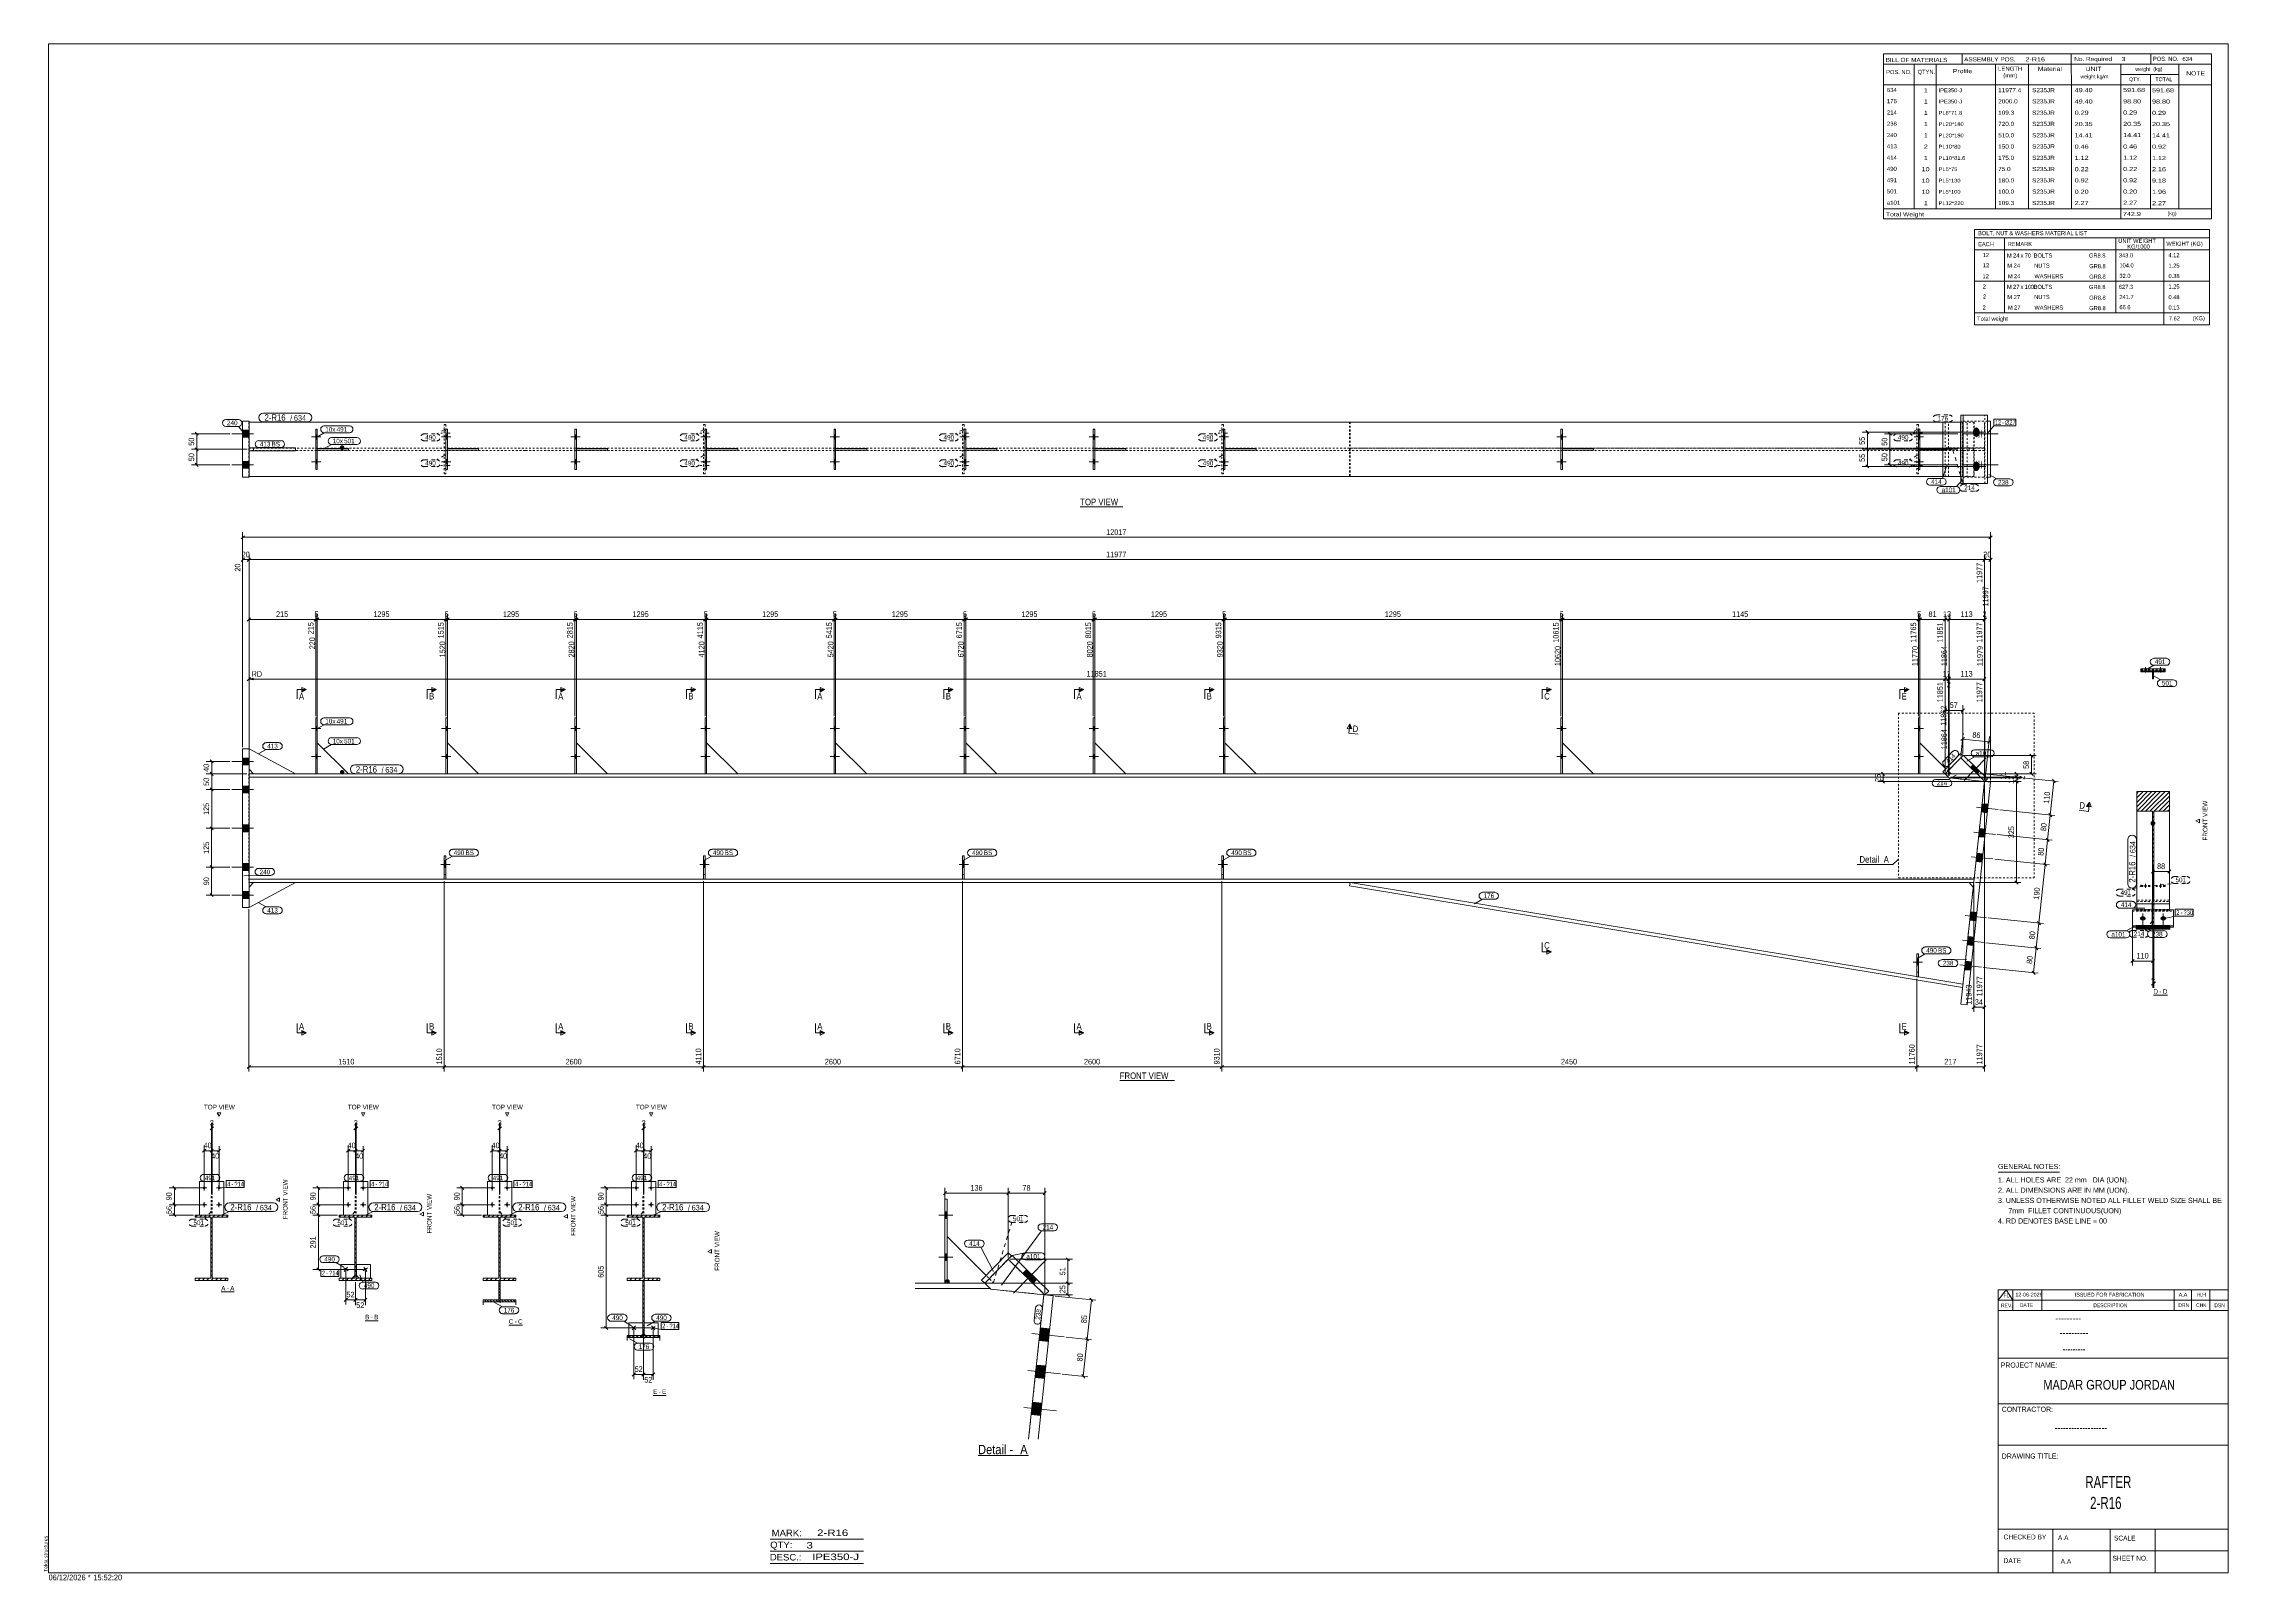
# Model space of a CAD drawing. Header units: millimetres. Extents: x 2 to 1174, y 1 to 825.
import ezdxf

# ---------------------------------------------------------------- set-up
doc = ezdxf.new("R2010")
doc.units = ezdxf.units.MM
for name, pattern in [('XKITLINE00', [0]), ('XKITLINE01', [4, 1, -1, 1, -1]), ('XKITLINE02', [4, 2, -2])]:
    doc.linetypes.add(name, pattern=pattern)
for name, color, linetype, lineweight in [('Bolt', 3, 'Continuous', 0), ('BoltMark', 7, 'Continuous', 0), ('DetailSymbol', 3, 'Continuous', 0), ('Dimensions', 7, 'Continuous', 0), ('DrawingSheet', 5, 'Continuous', 0), ('OtherObjectType', 7, 'Continuous', 0), ('Part', 2, 'Continuous', 0), ('PartMark', 7, 'Continuous', 0), ('Section', 6, 'Continuous', 0)]:
    doc.layers.add(name, color=color, linetype=linetype, lineweight=lineweight)
doc.styles.add('@ARIAL_UNICODE_MS_BOLD', font='ARIAL.TTF')
doc.styles.add('ARIAL', font='ARIAL.TTF')
doc.styles.add('ARIAL_NARROW', font='ARIALN.TTF')
doc.styles.add('COMIC_SANS_MS_BOLD', font='COMICBD.TTF')
doc.styles.add('SWIS721_EX_BT', font='ARIAL.TTF')
doc.styles.add('SWISSE', font='ARIAL.TTF')

# ---------------------------------------------------------------- blocks, each defined once
blk = doc.blocks.new('*A1')
at = {"layer": 'Part', "color": 7, "linetype": 'XKITLINE00', "lineweight": 0}
for p, q in [((83.7, 195.7), (84.8, 196.8)), ((83.7, 195.7), (83.7, 195.7)), ((86.1, 195.7), (87.2, 196.8)), ((88.4, 195.7), (89.5, 196.8)), ((90.8, 195.7), (91.9, 196.8)), ((92.1, 194.7), (92.8, 195.4)), ((92.1, 192.3), (92.8, 193)), ((92.1, 190), (92.8, 190.7)), ((92.1, 187.6), (92.8, 188.3)), ((93.1, 195.7), (94.2, 196.8)), ((95.5, 195.7), (96.6, 196.8)), ((97.8, 195.7), (98.9, 196.8)), ((100.2, 195.7), (101.2, 196.7)), ((92.1, 185.3), (92.8, 186)), ((92.1, 182.9), (92.8, 183.6)), ((92.1, 180.6), (92.8, 181.3)), ((92.1, 178.2), (92.8, 178.9)), ((92.1, 175.8), (92.8, 176.5)), ((92.1, 173.5), (92.8, 174.2)), ((92.1, 171.1), (92.8, 171.8)), ((92.1, 168.8), (92.8, 169.5)), ((92.1, 166.4), (92.8, 167.1)), ((92.1, 164.1), (92.8, 164.8)), ((83.7, 162.7), (83.9, 162.9)), ((85.2, 161.8), (86.3, 162.9)), ((87.5, 161.8), (88.6, 162.9)), ((89.9, 161.8), (91, 162.9)), ((92.2, 161.8), (93.3, 162.9)), ((94.6, 161.8), (95.7, 162.9)), ((96.9, 161.8), (98, 162.9)), ((99.3, 161.8), (100.4, 162.9))]:
    blk.add_line(p, q, dxfattribs=at)
blk = doc.blocks.new('*A2')
at = {"layer": 'Part', "color": 7, "linetype": 'XKITLINE00', "lineweight": 0}
for p, q in [((160.9, 195.7), (162, 196.8)), ((160.9, 195.7), (160.9, 195.7)), ((163.3, 195.7), (164.4, 196.8)), ((165.6, 195.7), (166.7, 196.8)), ((168, 195.7), (169.1, 196.8)), ((169.3, 194.7), (170, 195.4)), ((169.3, 192.3), (170, 193)), ((169.3, 190), (170, 190.7)), ((169.3, 187.6), (170, 188.3)), ((170.3, 195.7), (171.4, 196.8)), ((172.7, 195.7), (173.8, 196.8)), ((175.1, 195.7), (176.2, 196.8)), ((177.4, 195.7), (178.4, 196.7)), ((169.3, 185.3), (170, 186)), ((169.3, 182.9), (170, 183.6)), ((169.3, 180.6), (170, 181.3)), ((169.3, 178.2), (170, 178.9)), ((169.3, 175.8), (170, 176.5)), ((169.3, 173.5), (170, 174.2)), ((169.3, 171.1), (170, 171.8)), ((169.3, 168.8), (170, 169.5)), ((169.3, 166.4), (170, 167.1)), ((169.3, 164.1), (170, 164.8)), ((160.9, 162.7), (161.1, 162.9)), ((162.4, 161.8), (163.5, 162.9)), ((164.7, 161.8), (165.8, 162.9)), ((167.1, 161.8), (168.2, 162.9)), ((169.4, 161.8), (170.5, 162.9)), ((171.8, 161.8), (172.9, 162.9)), ((174.2, 161.8), (175.3, 162.9)), ((176.5, 161.8), (177.6, 162.9))]:
    blk.add_line(p, q, dxfattribs=at)
blk = doc.blocks.new('*A3')
at = {"layer": 'Part', "color": 7, "linetype": 'XKITLINE00', "lineweight": 0}
for p, q in [((315.3, 195.7), (316.4, 196.8)), ((315.3, 195.7), (315.3, 195.7)), ((317.7, 195.7), (318.8, 196.8)), ((320, 195.7), (321.1, 196.8)), ((322.4, 195.7), (323.5, 196.8)), ((323.7, 194.7), (324.4, 195.4)), ((323.7, 192.3), (324.4, 193)), ((323.7, 190), (324.4, 190.7)), ((323.7, 187.6), (324.4, 188.3)), ((324.8, 195.7), (325.9, 196.8)), ((327.1, 195.7), (328.2, 196.8)), ((329.5, 195.7), (330.6, 196.8)), ((331.8, 195.7), (332.8, 196.7)), ((323.7, 185.3), (324.4, 186)), ((323.7, 182.9), (324.4, 183.6)), ((323.7, 180.6), (324.4, 181.3)), ((323.7, 178.2), (324.4, 178.9)), ((323.7, 175.8), (324.4, 176.5)), ((323.7, 173.5), (324.4, 174.2)), ((323.7, 171.1), (324.4, 171.8)), ((323.7, 168.8), (324.4, 169.5)), ((323.7, 166.4), (324.4, 167.1)), ((323.7, 164.1), (324.4, 164.8)), ((315.3, 162.7), (315.5, 162.9)), ((316.8, 161.8), (317.9, 162.9)), ((319.2, 161.8), (320.3, 162.9)), ((321.5, 161.8), (322.6, 162.9)), ((323.9, 161.8), (325, 162.9)), ((326.2, 161.8), (327.3, 162.9)), ((328.6, 161.8), (329.7, 162.9)), ((330.9, 161.8), (332, 162.9))]:
    blk.add_line(p, q, dxfattribs=at)
blk = doc.blocks.new('*A4')
at = {"layer": 'Part', "color": 7, "linetype": 'XKITLINE00', "lineweight": 0}
for p, q in [((324.4, 161.5), (323.7, 160.8)), ((324.4, 159.2), (323.7, 158.5)), ((324.4, 156.8), (323.7, 156.1)), ((324.4, 154.5), (323.7, 153.8)), ((324.4, 152.1), (323.7, 151.4)), ((324.4, 149.7), (323.7, 149)), ((324.4, 147.4), (323.7, 146.7)), ((324.4, 145), (323.7, 144.3)), ((324.4, 142.7), (323.7, 142)), ((316.5, 132.3), (315.3, 131.2)), ((318.8, 132.3), (317.7, 131.2)), ((321.2, 132.3), (320, 131.2)), ((323.5, 132.3), (322.4, 131.2)), ((324.4, 140.3), (323.7, 139.6)), ((324.4, 138), (323.7, 137.3)), ((324.4, 135.6), (323.7, 134.9)), ((324.4, 133.2), (323.7, 132.5)), ((325.9, 132.3), (324.8, 131.2)), ((328.2, 132.3), (327.1, 131.2)), ((330.6, 132.3), (329.5, 131.2)), ((332.8, 132.2), (331.8, 131.2))]:
    blk.add_line(p, q, dxfattribs=at)
blk = doc.blocks.new('*A5')
at = {"layer": 'Part', "color": 7, "linetype": 'XKITLINE00', "lineweight": 0}
for p, q in [((1124.9, 413.4), (1135.4, 423.9)), ((1124.9, 415.8), (1133, 423.9)), ((1124.9, 418.1), (1130.6, 423.9)), ((1124.9, 420.5), (1128.3, 423.9)), ((1124.9, 422.9), (1125.9, 423.9)), ((1127.2, 413.4), (1137.7, 423.9)), ((1129.6, 413.4), (1140.1, 423.9)), ((1132, 413.4), (1142.4, 423.8)), ((1133.3, 412.4), (1134, 413.1)), ((1133.3, 410), (1134, 410.7)), ((1134.3, 413.4), (1142.4, 421.5)), ((1136.7, 413.4), (1142.4, 419.1)), ((1139, 413.4), (1142.4, 416.8)), ((1141.4, 413.4), (1142.4, 414.4)), ((1133.3, 407.7), (1134, 408.4)), ((1133.3, 405.3), (1134, 406)), ((1133.3, 403), (1134, 403.7)), ((1133.3, 400.6), (1134, 401.3)), ((1133.3, 398.3), (1134, 399)), ((1133.3, 395.9), (1134, 396.6)), ((1133.3, 393.5), (1134, 394.2)), ((1133.3, 391.2), (1134, 391.9)), ((1133.3, 388.8), (1134, 389.5)), ((1133.3, 386.5), (1134, 387.2)), ((1133.3, 384.1), (1134, 384.8)), ((1133.3, 381.8), (1134, 382.5)), ((1133.3, 379.4), (1134, 380.1)), ((1133.3, 377), (1134, 377.7)), ((1133.3, 374.7), (1134, 375.4)), ((1133.3, 372.3), (1134, 373)), ((1133.3, 370), (1134, 370.7)), ((1133.3, 367.6), (1134, 368.3)), ((1133.3, 365.2), (1134, 365.9)), ((1133.3, 362.9), (1134, 363.6)), ((1133.3, 360.5), (1134, 361.2)), ((1133.3, 358.2), (1134, 358.9)), ((1133.3, 355.8), (1134, 356.5)), ((1133.3, 353.5), (1134, 354.2))]:
    blk.add_line(p, q, dxfattribs=at)
blk = doc.blocks.new('*A6')
at = {"layer": 'Part', "color": 7, "linetype": 'XKITLINE00', "lineweight": 0}
for p, q in [((1127.4, 488.3), (1127.1, 488.6)), ((1127.3, 488.3), (1127.1, 488.5)), ((1127.3, 488.3), (1127.1, 488.4)), ((1127.3, 488.2), (1127.1, 488.4)), ((1127.2, 488.2), (1127.1, 488.3)), ((1127.2, 488.2), (1127.1, 488.2)), ((1127.2, 488.1), (1127.1, 488.2)), ((1127.4, 488.4), (1127.2, 488.6)), ((1127.4, 488.4), (1127.2, 488.6)), ((1127.3, 488.1), (1127.2, 488.2)), ((1127.3, 488.1), (1127.2, 488.2)), ((1127.2, 488.1), (1127.2, 488.1)), ((1127.5, 488.4), (1127.3, 488.6)), ((1127.5, 488.1), (1127.3, 488.3)), ((1127.5, 488.1), (1127.3, 488.3)), ((1127.4, 488.1), (1127.3, 488.2)), ((1127.5, 488.5), (1127.4, 488.6)), ((1127.5, 488.5), (1127.4, 488.6)), ((1127.7, 488.1), (1127.4, 488.4)), ((1127.7, 488.1), (1127.4, 488.4)), ((1127.6, 488.1), (1127.4, 488.3)), ((1127.6, 488.5), (1127.5, 488.6)), ((1128, 488.1), (1127.5, 488.5)), ((1127.9, 488.1), (1127.5, 488.5)), ((1127.8, 488.1), (1127.5, 488.4)), ((1128.1, 488.1), (1127.6, 488.6)), ((1127.6, 488.6), (1127.6, 488.6)), ((1128, 488.1), (1127.6, 488.5)), ((1128.2, 488.1), (1127.7, 488.6)), ((1128.2, 488.1), (1127.7, 488.6)), ((1128.3, 488.1), (1127.8, 488.6)), ((1128.4, 488.1), (1127.9, 488.6)), ((1128.4, 488.1), (1127.9, 488.6)), ((1128.5, 488.1), (1128, 488.6)), ((1128.6, 488.1), (1128.1, 488.6)), ((1128.6, 488.1), (1128.1, 488.6)), ((1128.7, 488.1), (1128.2, 488.6)), ((1128.8, 488.1), (1128.3, 488.6)), ((1128.8, 488.1), (1128.3, 488.6)), ((1128.9, 488.1), (1128.4, 488.6)), ((1129, 488.1), (1128.5, 488.6)), ((1129, 488.1), (1128.5, 488.6)), ((1129.1, 488.1), (1128.6, 488.6)), ((1129.2, 488.1), (1128.7, 488.6)), ((1129.2, 488.1), (1128.7, 488.6)), ((1129.3, 488.1), (1128.8, 488.6)), ((1129.4, 488.1), (1128.9, 488.6)), ((1129.4, 488.1), (1128.9, 488.6)), ((1129.5, 488.1), (1129, 488.6)), ((1129.6, 488.1), (1129.1, 488.6)), ((1129.6, 488.1), (1129.1, 488.6)), ((1129.7, 488.1), (1129.2, 488.6)), ((1129.8, 488.1), (1129.3, 488.6)), ((1129.8, 488.1), (1129.3, 488.6)), ((1129.9, 488.1), (1129.4, 488.6)), ((1130.1, 488.1), (1129.5, 488.6)), ((1130, 488.1), (1129.5, 488.6)), ((1130.1, 488.1), (1129.6, 488.6)), ((1130.2, 488.1), (1129.7, 488.6)), ((1130.3, 488.1), (1129.8, 488.6)), ((1130.3, 488.1), (1129.8, 488.6)), ((1130.4, 488.1), (1129.9, 488.6)), ((1130.5, 488.1), (1130, 488.6)), ((1130.5, 488.1), (1130, 488.6)), ((1130.6, 488.1), (1130.1, 488.6)), ((1130.7, 488.1), (1130.2, 488.6)), ((1130.7, 488.1), (1130.2, 488.6)), ((1130.8, 488.1), (1130.3, 488.6)), ((1130.9, 488.1), (1130.4, 488.6)), ((1130.9, 488.1), (1130.4, 488.6)), ((1131, 488.1), (1130.5, 488.6)), ((1131.1, 488.1), (1130.6, 488.6)), ((1131.1, 488.1), (1130.6, 488.6)), ((1131.2, 488.1), (1130.7, 488.6)), ((1131.3, 488.1), (1130.8, 488.6)), ((1131.3, 488.1), (1130.8, 488.6)), ((1131.4, 488.1), (1130.9, 488.6)), ((1131.5, 488.1), (1131, 488.6)), ((1131.5, 488.1), (1131, 488.6)), ((1131.6, 488.1), (1131.1, 488.6)), ((1131.7, 488.1), (1131.2, 488.6)), ((1131.7, 488.1), (1131.2, 488.6)), ((1131.8, 488.1), (1131.3, 488.6)), ((1131.9, 488.1), (1131.4, 488.6)), ((1131.9, 488.1), (1131.4, 488.6)), ((1132, 488.1), (1131.5, 488.6)), ((1132.2, 488.1), (1131.6, 488.6)), ((1132.1, 488.1), (1131.6, 488.6)), ((1132.2, 488.1), (1131.7, 488.6)), ((1132.3, 488.1), (1131.8, 488.6)), ((1132.4, 488.1), (1131.9, 488.6)), ((1132.4, 488.1), (1131.9, 488.6)), ((1132.5, 488.1), (1132, 488.6)), ((1132.6, 488.1), (1132.1, 488.6)), ((1132.6, 488.1), (1132.1, 488.6)), ((1132.7, 488.1), (1132.2, 488.6)), ((1132.8, 488.1), (1132.3, 488.6)), ((1132.8, 488.1), (1132.3, 488.6)), ((1132.9, 488.1), (1132.4, 488.6)), ((1133, 488.1), (1132.5, 488.6)), ((1133, 488.1), (1132.5, 488.6)), ((1133.1, 488.1), (1132.6, 488.6)), ((1133.2, 488.1), (1132.7, 488.6)), ((1133.2, 488.1), (1132.7, 488.6)), ((1133.3, 488.1), (1132.8, 488.6)), ((1133.4, 488.1), (1132.9, 488.6)), ((1133.4, 488.1), (1132.9, 488.6)), ((1133.5, 488.1), (1133, 488.6)), ((1133.6, 488.1), (1133.1, 488.6)), ((1133.6, 488.1), (1133.1, 488.6)), ((1133.7, 488.1), (1133.2, 488.6)), ((1133.8, 488.1), (1133.3, 488.6)), ((1133.8, 488.1), (1133.3, 488.6)), ((1133.9, 488.1), (1133.4, 488.6)), ((1134, 488.1), (1133.5, 488.6)), ((1134, 488.1), (1133.5, 488.6)), ((1134.1, 488.1), (1133.6, 488.6)), ((1134.2, 488.1), (1133.7, 488.6)), ((1134.2, 488.1), (1133.7, 488.6)), ((1134.3, 488.1), (1133.8, 488.6)), ((1134.4, 488.1), (1133.9, 488.6)), ((1134.5, 488.1), (1134, 488.6)), ((1134.5, 488.1), (1134, 488.6)), ((1134.6, 488.1), (1134.1, 488.6)), ((1134.7, 488.1), (1134.2, 488.6)), ((1134.7, 488.1), (1134.2, 488.6)), ((1134.8, 488.1), (1134.3, 488.6)), ((1134.9, 488.1), (1134.4, 488.6)), ((1134.9, 488.1), (1134.4, 488.6)), ((1135, 488.1), (1134.5, 488.6)), ((1135.1, 488.1), (1134.6, 488.6)), ((1135.1, 488.1), (1134.6, 488.6)), ((1135.2, 488.1), (1134.7, 488.6)), ((1135.3, 488.1), (1134.8, 488.6)), ((1135.3, 488.1), (1134.8, 488.6)), ((1135.4, 488.1), (1134.9, 488.6)), ((1135.5, 488.1), (1135, 488.6)), ((1135.5, 488.1), (1135, 488.6)), ((1135.6, 488.1), (1135.1, 488.6)), ((1135.7, 488.1), (1135.2, 488.6)), ((1135.7, 488.1), (1135.2, 488.6)), ((1135.8, 488.1), (1135.3, 488.6)), ((1135.9, 488.1), (1135.4, 488.6)), ((1135.9, 488.1), (1135.4, 488.6)), ((1136, 488.1), (1135.5, 488.6)), ((1136.1, 488.1), (1135.6, 488.6)), ((1136.1, 488.1), (1135.6, 488.6)), ((1136.2, 488.1), (1135.7, 488.6)), ((1136.3, 488.1), (1135.8, 488.6)), ((1136.3, 488.1), (1135.8, 488.6)), ((1136.4, 488.1), (1135.9, 488.6)), ((1136.6, 488.1), (1136, 488.6)), ((1136.5, 488.1), (1136, 488.6)), ((1136.6, 488.1), (1136.1, 488.6)), ((1136.7, 488.1), (1136.2, 488.6)), ((1136.8, 488.1), (1136.3, 488.6)), ((1136.8, 488.1), (1136.3, 488.6)), ((1136.9, 488.1), (1136.4, 488.6)), ((1137, 488.1), (1136.5, 488.6)), ((1137, 488.1), (1136.5, 488.6)), ((1137.1, 488.1), (1136.6, 488.6)), ((1137.2, 488.1), (1136.7, 488.6)), ((1137.2, 488.1), (1136.7, 488.6)), ((1137.3, 488.1), (1136.8, 488.6)), ((1137.4, 488.1), (1136.9, 488.6)), ((1137.4, 488.1), (1136.9, 488.6)), ((1137.5, 488.1), (1137, 488.6)), ((1137.6, 488.1), (1137.1, 488.6)), ((1137.6, 488.1), (1137.1, 488.6)), ((1137.7, 488.1), (1137.2, 488.6)), ((1137.8, 488.1), (1137.3, 488.6)), ((1137.8, 488.1), (1137.3, 488.6)), ((1137.9, 488.1), (1137.4, 488.6)), ((1138, 488.1), (1137.5, 488.6)), ((1138, 488.1), (1137.5, 488.6)), ((1138.1, 488.1), (1137.6, 488.6)), ((1138.2, 488.1), (1137.7, 488.6)), ((1138.2, 488.1), (1137.7, 488.6)), ((1138.3, 488.1), (1137.8, 488.6)), ((1138.4, 488.1), (1137.9, 488.6)), ((1138.4, 488.1), (1137.9, 488.6)), ((1138.5, 488.1), (1138, 488.6)), ((1138.7, 488.1), (1138.1, 488.6)), ((1138.6, 488.1), (1138.1, 488.6)), ((1138.7, 488.1), (1138.2, 488.6)), ((1138.8, 488.1), (1138.3, 488.6)), ((1138.9, 488.1), (1138.4, 488.6)), ((1138.9, 488.1), (1138.4, 488.6)), ((1139, 488.1), (1138.5, 488.6)), ((1139.1, 488.1), (1138.6, 488.6)), ((1139.1, 488.1), (1138.6, 488.6)), ((1139.2, 488.1), (1138.7, 488.6)), ((1139.3, 488.1), (1138.8, 488.6)), ((1139.3, 488.1), (1138.8, 488.6)), ((1139.4, 488.1), (1138.9, 488.6)), ((1139.5, 488.1), (1139, 488.6)), ((1139.5, 488.1), (1139, 488.6)), ((1139.6, 488.1), (1139.1, 488.6)), ((1139.7, 488.1), (1139.2, 488.6)), ((1139.7, 488.1), (1139.2, 488.6)), ((1139.8, 488.1), (1139.3, 488.6)), ((1139.9, 488.1), (1139.4, 488.6)), ((1139.9, 488.1), (1139.4, 488.6)), ((1140, 488.1), (1139.5, 488.6)), ((1140.1, 488.1), (1139.6, 488.6)), ((1140.1, 488.1), (1139.6, 488.6)), ((1140.1, 488.2), (1139.7, 488.6)), ((1140.1, 488.3), (1139.8, 488.6)), ((1140.1, 488.2), (1139.8, 488.6)), ((1140.1, 488.4), (1139.9, 488.6)), ((1140.1, 488.5), (1140, 488.6)), ((1140.1, 488.4), (1140, 488.6))]:
    blk.add_line(p, q, dxfattribs=at)
blk = doc.blocks.new('*A7')
at = {"layer": 'Part', "color": 7, "linetype": 'XKITLINE00', "lineweight": 0}
for p, q in [((1133.4, 487.6), (1133.9, 488.1)), ((1133.4, 487.6), (1133.8, 488.1)), ((1133.4, 487.7), (1133.8, 488.1)), ((1133.4, 487.8), (1133.7, 488.1)), ((1133.4, 487.8), (1133.6, 488.1)), ((1133.4, 487.9), (1133.6, 488.1)), ((1133.4, 488), (1133.5, 488.1)), ((1133.4, 488), (1133.4, 488.1)), ((1133.4, 487.5), (1133.9, 488)), ((1133.4, 487.4), (1133.9, 487.9)), ((1133.4, 487.4), (1133.9, 487.9)), ((1133.4, 487.3), (1133.9, 487.8)), ((1133.4, 487.2), (1133.9, 487.7)), ((1133.4, 487.2), (1133.9, 487.7)), ((1133.4, 487.1), (1133.9, 487.6)), ((1133.4, 487), (1133.9, 487.5)), ((1133.4, 487), (1133.9, 487.5)), ((1133.4, 486.9), (1133.9, 487.4)), ((1133.4, 486.8), (1133.9, 487.3)), ((1133.4, 486.8), (1133.9, 487.3)), ((1133.4, 486.7), (1133.9, 487.2)), ((1133.4, 486.6), (1133.9, 487.1)), ((1133.4, 486.6), (1133.9, 487.1)), ((1133.4, 486.5), (1133.9, 487)), ((1133.4, 486.4), (1133.9, 486.9)), ((1133.4, 486.4), (1133.9, 486.9)), ((1133.4, 486.3), (1133.9, 486.8)), ((1133.4, 486.2), (1133.9, 486.7)), ((1133.4, 486.2), (1133.9, 486.7)), ((1133.4, 486.1), (1133.9, 486.6)), ((1133.4, 486), (1133.9, 486.5)), ((1133.4, 486), (1133.9, 486.5)), ((1133.4, 485.9), (1133.9, 486.4)), ((1133.4, 485.8), (1133.9, 486.3)), ((1133.4, 485.8), (1133.9, 486.3)), ((1133.4, 485.7), (1133.9, 486.2)), ((1133.4, 485.6), (1133.9, 486.1)), ((1133.4, 485.6), (1133.9, 486.1)), ((1133.4, 485.5), (1133.9, 486)), ((1133.4, 485.4), (1133.9, 485.9)), ((1133.4, 485.4), (1133.9, 485.9)), ((1133.4, 485.3), (1133.9, 485.8)), ((1133.4, 485.2), (1133.9, 485.7)), ((1133.4, 485.2), (1133.9, 485.7)), ((1133.4, 485.1), (1133.9, 485.6)), ((1133.4, 485), (1133.9, 485.5)), ((1133.4, 485), (1133.9, 485.5)), ((1133.4, 484.9), (1133.9, 485.4)), ((1133.4, 484.8), (1133.9, 485.3)), ((1133.4, 484.7), (1133.9, 485.2)), ((1133.4, 484.7), (1133.9, 485.2)), ((1133.4, 484.6), (1133.9, 485.1)), ((1133.4, 484.5), (1133.9, 485)), ((1133.4, 484.5), (1133.9, 485)), ((1133.4, 484.4), (1133.9, 484.9)), ((1133.5, 484.4), (1133.9, 484.8)), ((1133.5, 484.4), (1133.9, 484.8)), ((1133.6, 484.4), (1133.9, 484.7)), ((1133.7, 484.4), (1133.9, 484.6)), ((1133.7, 484.4), (1133.9, 484.6)), ((1133.8, 484.4), (1133.9, 484.5)), ((1133.9, 484.4), (1133.9, 484.4))]:
    blk.add_line(p, q, dxfattribs=at)
blk = doc.blocks.new('*A8')
at = {"layer": 'Part', "color": 7, "linetype": 'XKITLINE00', "lineweight": 0}
for p, q in [((1125.6, 351.1), (1124.6, 352)), ((1125.4, 351), (1124.6, 351.8)), ((1125.3, 350.8), (1124.6, 351.5)), ((1125.7, 351.2), (1124.8, 352.1)), ((1125.9, 351.4), (1125.1, 352.1)), ((1126, 351.5), (1125.3, 352.1)), ((1126.1, 351.6), (1125.6, 352.1)), ((1126.3, 351.8), (1125.9, 352.1)), ((1127.3, 350.1), (1126, 351.5)), ((1126.4, 351.9), (1126.1, 352.1)), ((1127.6, 350.1), (1126.1, 351.6)), ((1127.9, 350.1), (1126.3, 351.8)), ((1126.5, 352), (1126.4, 352.1)), ((1128.1, 350.1), (1126.4, 351.9)), ((1128.4, 350.1), (1126.5, 352)), ((1128.7, 350.1), (1126.7, 352.1)), ((1128.9, 350.1), (1126.9, 352.1)), ((1129.2, 350.1), (1127.2, 352.1)), ((1129.5, 350.1), (1127.5, 352.1)), ((1129.8, 350.1), (1127.8, 352.1)), ((1130, 350.1), (1128, 352.1)), ((1130.3, 350.1), (1128.3, 352.1)), ((1130.6, 350.1), (1128.6, 352.1)), ((1130.8, 350.1), (1128.8, 352.1)), ((1131.1, 350.1), (1129.1, 352.1)), ((1131.4, 350.1), (1129.4, 352.1)), ((1131.6, 350.1), (1129.6, 352.1)), ((1131.9, 350.1), (1129.9, 352.1)), ((1132.2, 350.1), (1130.2, 352.1)), ((1132.5, 350.1), (1130.5, 352.1)), ((1132.7, 350.1), (1130.7, 352.1)), ((1133, 350.1), (1131, 352.1)), ((1133.3, 350.1), (1131.3, 352.1)), ((1133.5, 350.1), (1131.5, 352.1)), ((1133.8, 350.1), (1131.8, 352.1)), ((1134.1, 350.1), (1132.1, 352.1)), ((1134.3, 350.1), (1132.3, 352.1)), ((1134.6, 350.1), (1132.6, 352.1)), ((1134.9, 350.1), (1132.9, 352.1)), ((1135.1, 350.1), (1133.1, 352.1)), ((1135.4, 350.1), (1133.4, 352.1)), ((1135.7, 350.1), (1133.7, 352.1)), ((1136, 350.1), (1134, 352.1)), ((1136.2, 350.1), (1134.2, 352.1)), ((1136.5, 350.1), (1134.5, 352.1)), ((1136.8, 350.1), (1134.8, 352.1)), ((1137, 350.1), (1135, 352.1)), ((1137.3, 350.1), (1135.3, 352.1)), ((1137.6, 350.1), (1135.6, 352.1)), ((1137.8, 350.1), (1135.8, 352.1)), ((1138.1, 350.1), (1136.1, 352.1)), ((1138.4, 350.1), (1136.4, 352.1)), ((1138.6, 350.1), (1136.6, 352.1)), ((1138.9, 350.1), (1136.9, 352.1)), ((1139.2, 350.1), (1137.2, 352.1)), ((1139.5, 350.1), (1137.5, 352.1)), ((1139.7, 350.1), (1137.7, 352.1)), ((1140, 350.1), (1138, 352.1)), ((1140.3, 350.1), (1138.3, 352.1)), ((1140.5, 350.1), (1138.5, 352.1)), ((1140.8, 350.1), (1138.8, 352.1)), ((1141.1, 350.1), (1139.1, 352.1)), ((1141.3, 350.1), (1139.3, 352.1)), ((1141.6, 350.1), (1139.6, 352.1)), ((1141.9, 350.1), (1139.9, 352.1)), ((1142.2, 350.1), (1140.2, 352.1)), ((1142.4, 350.1), (1140.4, 352.1)), ((1142.6, 350.2), (1140.7, 352.1)), ((1142.6, 350.5), (1141, 352.1)), ((1142.6, 350.7), (1141.2, 352.1)), ((1142.6, 351), (1141.5, 352.1)), ((1142.6, 351.3), (1141.8, 352.1)), ((1142.6, 351.5), (1142, 352.1)), ((1142.6, 351.8), (1142.3, 352.1)), ((1142.6, 352.1), (1142.6, 352.1)), ((1125.2, 350.7), (1124.6, 351.2)), ((1125, 350.5), (1124.6, 351)), ((1124.9, 350.4), (1124.6, 350.7)), ((1124.8, 350.3), (1124.6, 350.4)), ((1124.9, 350.1), (1124.8, 350.3)), ((1125.2, 350.1), (1124.9, 350.4)), ((1125.4, 350.1), (1125, 350.5)), ((1125.7, 350.1), (1125.2, 350.7)), ((1126, 350.1), (1125.3, 350.8)), ((1126.3, 350.1), (1125.4, 351)), ((1126.5, 350.1), (1125.6, 351.1)), ((1126.8, 350.1), (1125.7, 351.2)), ((1127.1, 350.1), (1125.9, 351.4))]:
    blk.add_line(p, q, dxfattribs=at)
blk = doc.blocks.new('*A9')
at = {"layer": 'Part', "color": 7, "linetype": 'XKITLINE00', "lineweight": 0}
for p, q in [((238.1, 195.7), (239.2, 196.8)), ((238.1, 195.7), (238.1, 195.7)), ((240.5, 195.7), (241.6, 196.8)), ((242.8, 195.7), (243.9, 196.8)), ((245.2, 195.7), (246.3, 196.8)), ((246.5, 194.7), (247.2, 195.4)), ((246.5, 192.3), (247.2, 193)), ((246.5, 190), (247.2, 190.7)), ((246.5, 187.6), (247.2, 188.3)), ((247.6, 195.7), (248.7, 196.8)), ((249.9, 195.7), (251, 196.8)), ((252.3, 195.7), (253.4, 196.8)), ((254.6, 195.7), (255.6, 196.7)), ((246.5, 185.3), (247.2, 186)), ((246.5, 182.9), (247.2, 183.6)), ((246.5, 180.6), (247.2, 181.3)), ((246.5, 178.2), (247.2, 178.9)), ((246.5, 175.8), (247.2, 176.5)), ((246.5, 173.5), (247.2, 174.2)), ((246.5, 171.1), (247.2, 171.8)), ((246.5, 168.8), (247.2, 169.5)), ((246.5, 166.4), (247.2, 167.1)), ((246.5, 164.1), (247.2, 164.8)), ((238.1, 162.7), (238.3, 162.9)), ((239.6, 161.8), (240.7, 162.9)), ((241.9, 161.8), (243, 162.9)), ((244.3, 161.8), (245.4, 162.9)), ((246.7, 161.8), (247.8, 162.9)), ((249, 161.8), (250.1, 162.9)), ((251.4, 161.8), (252.5, 162.9)), ((253.7, 161.8), (254.8, 162.9))]:
    blk.add_line(p, q, dxfattribs=at)
blk = doc.blocks.new('*A10')
at = {"layer": 'Part', "color": 7, "linetype": 'XKITLINE00', "lineweight": 0}
for p, q in [((247.2, 159.8), (246.5, 160.5)), ((246.7, 158.8), (246.5, 159)), ((247.2, 156.7), (246.5, 157.4)), ((247.2, 155.2), (246.5, 155.9)), ((247.2, 153.6), (246.5, 154.3)), ((247.2, 152.1), (246.5, 152.8)), ((247.2, 158.3), (246.7, 158.8)), ((247.2, 161.4), (246.8, 161.8)), ((238.9, 151.1), (238.6, 151.4)), ((239.7, 150.3), (238.9, 151.1)), ((241.2, 150.3), (240.1, 151.4)), ((242.8, 150.3), (241.7, 151.4)), ((244.3, 150.3), (243.2, 151.4)), ((245.9, 150.3), (244.8, 151.4)), ((247.4, 150.3), (246.3, 151.4)), ((249, 150.3), (247.9, 151.4)), ((250.6, 150.3), (249.4, 151.4)), ((252.1, 150.3), (251, 151.4)), ((253.7, 150.3), (252.5, 151.4)), ((255.2, 150.3), (254.1, 151.4))]:
    blk.add_line(p, q, dxfattribs=at)
blk = doc.blocks.new('*A11')
at = {"layer": 'Bolt', "color": 3, "linetype": 'XKITLINE02', "lineweight": 0}
for p, q in [((359.3, 384.9), (354.3, 384.9)), ((357.1, 386.6), (356.2, 386.6)), ((357.1, 383.3), (356.2, 383.3))]:
    blk.add_line(p, q, dxfattribs=at)
blk = doc.blocks.new('*A12')
at = {"layer": 'Bolt'}
for points in [[(287.3, 458.9), (288.1, 458.9), (288.1, 456.6), (287.3, 456.6)], [(287.3, 458.9), (288.1, 458.9), (288.1, 456.6), (287.3, 456.6)], [(287.3, 443.9), (288.1, 443.9), (288.1, 441.6), (287.3, 441.6)], [(287.3, 443.9), (288.1, 443.9), (288.1, 441.6), (287.3, 441.6)]]:
    blk.add_hatch(color=3, dxfattribs=at).paths.add_polyline_path(points, flags=17)
at = {"layer": 'Bolt', "color": 3, "linetype": 'XKITLINE00', "lineweight": 0}
for p, q in [((290.1, 457.8), (285.1, 457.8)), ((290.1, 457.8), (285.1, 457.8)), ((288.1, 458.9), (287.3, 458.9)), ((288.1, 458.9), (287.3, 458.9)), ((288.1, 456.6), (287.3, 456.6)), ((288.1, 456.6), (287.3, 456.6)), ((290.1, 442.8), (285.1, 442.8)), ((290.1, 442.8), (285.1, 442.8)), ((288.1, 443.9), (287.3, 443.9)), ((288.1, 443.9), (287.3, 443.9)), ((288.1, 441.6), (287.3, 441.6)), ((288.1, 441.6), (287.3, 441.6))]:
    blk.add_line(p, q, dxfattribs=at)
blk = doc.blocks.new('*A13')
at = {"layer": 'Bolt'}
for points in [[(218.1, 458.9), (218.9, 458.9), (218.9, 456.6), (218.1, 456.6)], [(218.1, 458.9), (218.9, 458.9), (218.9, 456.6), (218.1, 456.6)], [(218.1, 443.9), (218.9, 443.9), (218.9, 441.6), (218.1, 441.6)], [(218.1, 443.9), (218.9, 443.9), (218.9, 441.6), (218.1, 441.6)]]:
    blk.add_hatch(color=3, dxfattribs=at).paths.add_polyline_path(points, flags=17)
at = {"layer": 'Bolt', "color": 3, "linetype": 'XKITLINE00', "lineweight": 0}
for p, q in [((220.8, 457.8), (215.8, 457.8)), ((220.8, 457.8), (215.8, 457.8)), ((218.9, 458.9), (218.1, 458.9)), ((218.9, 458.9), (218.1, 458.9)), ((218.9, 456.6), (218.1, 456.6)), ((218.9, 456.6), (218.1, 456.6)), ((220.8, 442.8), (215.8, 442.8)), ((220.8, 442.8), (215.8, 442.8)), ((218.9, 443.9), (218.1, 443.9)), ((218.9, 443.9), (218.1, 443.9)), ((218.9, 441.6), (218.1, 441.6)), ((218.9, 441.6), (218.1, 441.6))]:
    blk.add_line(p, q, dxfattribs=at)
blk = doc.blocks.new('*A14')
at = {"layer": 'Bolt'}
blk.add_hatch(color=3, dxfattribs=at).paths.add_polyline_path([(218.1, 383.3), (217.2, 383.3), (217.2, 386.6), (218.1, 386.6)], flags=17)
at = {"layer": 'Bolt', "color": 3, "linetype": 'XKITLINE00', "lineweight": 0}
for p, q in [((220.3, 384.9), (215.3, 384.9)), ((218.1, 386.6), (217.2, 386.6)), ((218.1, 383.3), (217.2, 383.3))]:
    blk.add_line(p, q, dxfattribs=at)
blk = doc.blocks.new('*A15')
at = {"layer": 'Bolt', "color": 3, "linetype": 'XKITLINE02', "lineweight": 0}
for p, q in [((220.3, 384.9), (215.3, 384.9)), ((218.1, 386.6), (217.2, 386.6)), ((218.1, 383.3), (217.2, 383.3))]:
    blk.add_line(p, q, dxfattribs=at)
blk = doc.blocks.new('*A16')
at = {"layer": 'Bolt'}
for points in [[(148.3, 458.9), (149.1, 458.9), (149.1, 456.6), (148.3, 456.6)], [(148.3, 458.9), (149.1, 458.9), (149.1, 456.6), (148.3, 456.6)], [(148.3, 443.9), (149.1, 443.9), (149.1, 441.6), (148.3, 441.6)], [(148.3, 443.9), (149.1, 443.9), (149.1, 441.6), (148.3, 441.6)]]:
    blk.add_hatch(color=3, dxfattribs=at).paths.add_polyline_path(points, flags=17)
at = {"layer": 'Bolt', "color": 3, "linetype": 'XKITLINE00', "lineweight": 0}
for p, q in [((151.1, 457.8), (146.1, 457.8)), ((151.1, 457.8), (146.1, 457.8)), ((149.1, 458.9), (148.3, 458.9)), ((149.1, 458.9), (148.3, 458.9)), ((149.1, 456.6), (148.3, 456.6)), ((149.1, 456.6), (148.3, 456.6)), ((151.1, 442.8), (146.1, 442.8)), ((151.1, 442.8), (146.1, 442.8)), ((149.1, 443.9), (148.3, 443.9)), ((149.1, 443.9), (148.3, 443.9)), ((149.1, 441.6), (148.3, 441.6)), ((149.1, 441.6), (148.3, 441.6))]:
    blk.add_line(p, q, dxfattribs=at)
blk = doc.blocks.new('*A17')
at = {"layer": 'Bolt'}
for points in [[(112.5, 438.3), (109.1, 438.3), (109.1, 441.9), (112.5, 441.9)], [(112.5, 438.3), (109.1, 438.3), (109.1, 441.9), (112.5, 441.9)], [(112.5, 423.3), (109.1, 423.3), (109.1, 426.9), (112.5, 426.9)], [(112.5, 423.3), (109.1, 423.3), (109.1, 426.9), (112.5, 426.9)], [(112.5, 402.4), (109.1, 402.4), (109.1, 406.1), (112.5, 406.1)], [(112.5, 402.4), (109.1, 402.4), (109.1, 406.1), (112.5, 406.1)], [(112.5, 381.6), (109.1, 381.6), (109.1, 385.3), (112.5, 385.3)], [(112.5, 381.6), (109.1, 381.6), (109.1, 385.3), (112.5, 385.3)], [(112.5, 366.6), (109.1, 366.6), (109.1, 370.3), (112.5, 370.3)], [(112.5, 366.6), (109.1, 366.6), (109.1, 370.3), (112.5, 370.3)]]:
    blk.add_hatch(color=3, dxfattribs=at).paths.add_polyline_path(points, flags=17)
at = {"layer": 'Bolt', "color": 3, "linetype": 'XKITLINE00', "lineweight": 0}
for p, q in [((115, 440.1), (103.3, 440.1)), ((115, 440.1), (103.3, 440.1)), ((112.5, 441.9), (109.1, 441.9)), ((112.5, 441.9), (109.1, 441.9)), ((112.5, 438.3), (109.1, 438.3)), ((112.5, 438.3), (109.1, 438.3)), ((115, 425.1), (103.3, 425.1)), ((115, 425.1), (103.3, 425.1)), ((112.5, 426.9), (109.1, 426.9)), ((112.5, 426.9), (109.1, 426.9)), ((112.5, 423.3), (109.1, 423.3)), ((112.5, 423.3), (109.1, 423.3)), ((115, 404.3), (103.3, 404.3)), ((115, 404.3), (103.3, 404.3)), ((112.5, 406.1), (109.1, 406.1)), ((112.5, 406.1), (109.1, 406.1)), ((112.5, 402.4), (109.1, 402.4)), ((112.5, 402.4), (109.1, 402.4)), ((115, 383.4), (103.3, 383.4)), ((115, 383.4), (103.3, 383.4)), ((112.5, 385.3), (109.1, 385.3)), ((112.5, 385.3), (109.1, 385.3)), ((112.5, 381.6), (109.1, 381.6)), ((112.5, 381.6), (109.1, 381.6)), ((115, 368.4), (103.3, 368.4)), ((115, 368.4), (103.3, 368.4)), ((112.5, 370.3), (109.1, 370.3)), ((112.5, 370.3), (109.1, 370.3)), ((112.5, 366.6), (109.1, 366.6)), ((112.5, 366.6), (109.1, 366.6))]:
    blk.add_line(p, q, dxfattribs=at)
blk = doc.blocks.new('*A18')
at = {"layer": 'Bolt'}
for points in [[(1044.8, 412.6), (1041.5, 413), (1041.9, 417.4), (1045.2, 417.1)], [(1044.8, 412.6), (1041.5, 413), (1041.9, 417.4), (1045.2, 417.1)], [(1043.4, 399.4), (1040.1, 399.7), (1040.5, 404.2), (1043.8, 403.8)], [(1043.4, 399.4), (1040.1, 399.7), (1040.5, 404.2), (1043.8, 403.8)], [(1042, 386.1), (1038.7, 386.5), (1039.1, 390.9), (1042.4, 390.6)], [(1042, 386.1), (1038.7, 386.5), (1039.1, 390.9), (1042.4, 390.6)], [(1038.6, 354.6), (1035.3, 355), (1035.8, 359.4), (1039.1, 359.1)], [(1038.6, 354.6), (1035.3, 355), (1035.8, 359.4), (1039.1, 359.1)], [(1037.2, 341.4), (1033.9, 341.7), (1034.4, 346.2), (1037.7, 345.8)], [(1037.2, 341.4), (1033.9, 341.7), (1034.4, 346.2), (1037.7, 345.8)], [(1035.9, 328.1), (1032.5, 328.4), (1033, 332.9), (1036.3, 332.6)], [(1035.9, 328.1), (1032.5, 328.4), (1033, 332.9), (1036.3, 332.6)]]:
    blk.add_hatch(color=3, dxfattribs=at).paths.add_polyline_path(points, flags=17)
at = {"layer": 'Bolt', "color": 3, "linetype": 'XKITLINE00', "lineweight": 0}
for p, q in [((1050.5, 414.3), (1038.9, 415.5)), ((1050.5, 414.3), (1038.9, 415.5)), ((1044.8, 412.6), (1041.5, 413)), ((1044.8, 412.6), (1041.5, 413)), ((1045.2, 417.1), (1041.9, 417.4)), ((1045.2, 417.1), (1041.9, 417.4)), ((1049.1, 401), (1037.5, 402.2)), ((1049.1, 401), (1037.5, 402.2)), ((1043.4, 399.4), (1040.1, 399.7)), ((1043.4, 399.4), (1040.1, 399.7)), ((1043.8, 403.8), (1040.5, 404.2)), ((1043.8, 403.8), (1040.5, 404.2)), ((1047.7, 387.8), (1036.1, 389)), ((1047.7, 387.8), (1036.1, 389)), ((1042.4, 390.6), (1039.1, 390.9)), ((1042.4, 390.6), (1039.1, 390.9)), ((1042, 386.1), (1038.7, 386.5)), ((1042, 386.1), (1038.7, 386.5)), ((1044.4, 356.3), (1032.8, 357.5)), ((1044.4, 356.3), (1032.8, 357.5)), ((1038.6, 354.6), (1035.3, 355)), ((1038.6, 354.6), (1035.3, 355)), ((1039.1, 359.1), (1035.8, 359.4)), ((1039.1, 359.1), (1035.8, 359.4)), ((1043, 343), (1031.4, 344.2)), ((1043, 343), (1031.4, 344.2)), ((1037.2, 341.4), (1033.9, 341.7)), ((1037.2, 341.4), (1033.9, 341.7)), ((1037.7, 345.8), (1034.4, 346.2)), ((1037.7, 345.8), (1034.4, 346.2)), ((1041.6, 329.8), (1030, 331)), ((1041.6, 329.8), (1030, 331)), ((1035.9, 328.1), (1032.5, 328.4)), ((1035.9, 328.1), (1032.5, 328.4)), ((1036.3, 332.6), (1033, 332.9)), ((1036.3, 332.6), (1033, 332.9))]:
    blk.add_line(p, q, dxfattribs=at)
blk = doc.blocks.new('*A19')
at = {"layer": 'Bolt'}
blk.add_hatch(color=3, dxfattribs=at).paths.add_polyline_path([(1040.6, 434.8), (1039.2, 433.4), (1035.7, 436.9), (1037.1, 438.3)], flags=17)
blk.add_hatch(color=3, dxfattribs=at).paths.add_polyline_path([(1040.6, 434.8), (1039.2, 433.4), (1035.7, 436.9), (1037.1, 438.3)], flags=17)
at = {"layer": 'Bolt', "color": 3, "linetype": 'XKITLINE00', "lineweight": 0}
for p, q in [((1044, 441.8), (1032.3, 429.9)), ((1044, 441.8), (1032.3, 429.9)), ((1037.1, 438.3), (1035.7, 436.9)), ((1037.1, 438.3), (1035.7, 436.9)), ((1040.6, 434.8), (1039.2, 433.4)), ((1040.6, 434.8), (1039.2, 433.4))]:
    blk.add_line(p, q, dxfattribs=at)
blk = doc.blocks.new('*A20')
at = {"layer": 'Part'}
blk.add_hatch(color=2, dxfattribs=at).paths.add_polyline_path([(161.6, 434.8), (163.3, 434.8), (162.5, 433.4)], flags=17)
at = {"layer": 'Part', "color": 2, "linetype": 'XKITLINE00', "lineweight": 0}
for p, q in [((162.5, 433.4), (161.6, 434.8)), ((161.6, 434.8), (163.3, 434.8)), ((163.3, 434.8), (162.5, 433.4)), ((112.4, 433.4), (190.8, 433.4)), ((190.8, 431.6), (112.4, 431.6)), ((190.9, 433.4), (260.6, 433.4)), ((260.6, 431.6), (190.9, 431.6)), ((260.7, 433.4), (329.8, 433.4)), ((329.8, 431.6), (260.7, 431.6)), ((329.9, 433.4), (399.6, 433.4)), ((399.6, 431.6), (329.9, 431.6)), ((399.7, 433.4), (468.8, 433.4)), ((468.8, 431.6), (399.7, 431.6)), ((468.9, 433.4), (538.6, 433.4)), ((538.6, 431.6), (468.9, 431.6)), ((538.7, 433.4), (607.8, 433.4)), ((607.8, 431.6), (538.7, 431.6)), ((607.9, 433.4), (677.6, 433.4)), ((677.6, 431.6), (607.9, 431.6)), ((677.7, 433.4), (1022.1, 433.4)), ((1024, 431.6), (677.7, 431.6)), ((1024, 431.6), (1022.1, 433.4)), ((190.8, 376.9), (112.4, 376.9)), ((112.4, 375.1), (190.8, 375.1)), ((260.6, 376.9), (190.9, 376.9)), ((190.9, 375.1), (260.6, 375.1)), ((329.8, 376.9), (260.7, 376.9)), ((260.7, 375.1), (329.8, 375.1)), ((399.6, 376.9), (329.9, 376.9)), ((329.9, 375.1), (399.6, 375.1)), ((468.8, 376.9), (399.7, 376.9)), ((399.7, 375.1), (468.8, 375.1)), ((538.6, 376.9), (468.9, 376.9)), ((468.9, 375.1), (538.6, 375.1)), ((607.8, 376.9), (538.7, 376.9)), ((538.7, 375.1), (607.8, 375.1)), ((677.6, 376.9), (607.9, 376.9)), ((607.9, 375.1), (677.6, 375.1)), ((1037.7, 376.9), (677.7, 376.9)), ((677.7, 375.1), (1037.5, 375.1))]:
    blk.add_line(p, q, dxfattribs=at)
at = {"layer": 'Part', "color": 7, "linetype": 'XKITLINE01', "lineweight": 0}
for p, q in [((112.4, 433.4), (112.4, 375.1)), ((190.8, 433.4), (112.4, 433.4)), ((260.6, 433.4), (190.9, 433.4)), ((329.8, 433.4), (260.7, 433.4)), ((399.6, 433.4), (329.9, 433.4)), ((468.8, 433.4), (399.7, 433.4)), ((538.6, 433.4), (468.9, 433.4)), ((607.8, 433.4), (538.7, 433.4)), ((677.6, 433.4), (607.9, 433.4)), ((1022.1, 433.4), (677.7, 433.4)), ((1022.1, 433.4), (1022.1, 433.4)), ((1024.3, 431.3), (1022.1, 433.4)), ((1043.2, 429.3), (1024.3, 431.3)), ((1037.5, 375.1), (1043.2, 429.3))]:
    blk.add_line(p, q, dxfattribs=at)
at = {"layer": 'Part', "color": 2, "linetype": 'XKITLINE00', "lineweight": 0}
blk.add_circle((162.5, 434.3), 1, dxfattribs=at)
blk = doc.blocks.new('*A21')
at = {"layer": 'Part', "color": 2, "linetype": 'XKITLINE00', "lineweight": 0}
for p, q in [((817, 463.4), (816.1, 463.4)), ((816.1, 463.4), (816.1, 433.4)), ((817, 433.4), (817, 463.4))]:
    blk.add_line(p, q, dxfattribs=at)
at = {"layer": 'Part', "color": 7, "linetype": 'XKITLINE01', "lineweight": 0}
blk.add_line((816.1, 433.4), (817, 433.4), dxfattribs=at)
blk = doc.blocks.new('*A22')
at = {"layer": 'Part', "color": 2, "linetype": 'XKITLINE00', "lineweight": 0}
blk.add_line((833.6, 433.4), (817, 450.1), dxfattribs=at)
at = {"layer": 'Part', "color": 7, "linetype": 'XKITLINE01', "lineweight": 0}
for p, q in [((817, 450.1), (817, 433.4)), ((817, 433.4), (833.6, 433.4))]:
    blk.add_line(p, q, dxfattribs=at)
blk = doc.blocks.new('*A23')
at = {"layer": 'Part', "color": 2, "linetype": 'XKITLINE00', "lineweight": 0}
for p, q in [((635.9, 463.4), (635.1, 463.4)), ((635.1, 463.4), (635.1, 433.4)), ((635.9, 433.4), (635.9, 463.4))]:
    blk.add_line(p, q, dxfattribs=at)
at = {"layer": 'Part', "color": 7, "linetype": 'XKITLINE01', "lineweight": 0}
blk.add_line((635.1, 433.4), (635.9, 433.4), dxfattribs=at)
blk = doc.blocks.new('*A24')
at = {"layer": 'Part', "color": 2, "linetype": 'XKITLINE00', "lineweight": 0}
for p, q in [((1007.8, 337), (1007, 337)), ((1007, 337), (1007, 324.7)), ((1007.8, 337), (1007.8, 324.5))]:
    blk.add_line(p, q, dxfattribs=at)
at = {"layer": 'Part', "color": 7, "linetype": 'XKITLINE01', "lineweight": 0}
for p, q in [((1007, 327), (1007.8, 327)), ((1007, 324.5), (1007, 324.7)), ((1007.8, 324.5), (1007, 324.5))]:
    blk.add_line(p, q, dxfattribs=at)
blk = doc.blocks.new('*A25')
at = {"layer": 'Part', "color": 2, "linetype": 'XKITLINE00', "lineweight": 0}
for p, q in [((566.1, 463.4), (565.3, 463.4)), ((565.3, 463.4), (565.3, 433.4)), ((566.1, 433.4), (566.1, 463.4))]:
    blk.add_line(p, q, dxfattribs=at)
at = {"layer": 'Part', "color": 7, "linetype": 'XKITLINE01', "lineweight": 0}
blk.add_line((565.3, 433.4), (566.1, 433.4), dxfattribs=at)
blk = doc.blocks.new('*A26')
at = {"layer": 'Part', "color": 2, "linetype": 'XKITLINE00', "lineweight": 0}
blk.add_line((582.8, 433.4), (566.1, 450.1), dxfattribs=at)
at = {"layer": 'Part', "color": 7, "linetype": 'XKITLINE01', "lineweight": 0}
for p, q in [((566.1, 450.1), (566.1, 433.4)), ((566.1, 433.4), (582.8, 433.4))]:
    blk.add_line(p, q, dxfattribs=at)
blk = doc.blocks.new('*A27')
at = {"layer": 'Part', "color": 2, "linetype": 'XKITLINE00', "lineweight": 0}
for p, q in [((1008.6, 463.4), (1007.8, 463.4)), ((1007.8, 463.4), (1007.8, 433.4)), ((1008.6, 433.4), (1008.6, 463.4))]:
    blk.add_line(p, q, dxfattribs=at)
at = {"layer": 'Part', "color": 7, "linetype": 'XKITLINE01', "lineweight": 0}
blk.add_line((1007.8, 433.4), (1008.6, 433.4), dxfattribs=at)
blk = doc.blocks.new('*A28')
at = {"layer": 'Part', "color": 7, "linetype": 'XKITLINE01', "lineweight": 0}
for p, q in [((495.2, 389.4), (495.2, 376.9)), ((496.1, 389.4), (495.2, 389.4)), ((496.1, 376.9), (496.1, 389.4)), ((495.2, 379.4), (496.1, 379.4)), ((495.2, 376.9), (496.1, 376.9))]:
    blk.add_line(p, q, dxfattribs=at)
blk = doc.blocks.new('*A29')
at = {"layer": 'Part', "color": 2, "linetype": 'XKITLINE00', "lineweight": 0}
for p, q in [((495.2, 376.9), (495.2, 389.4)), ((495.2, 389.4), (496.1, 389.4)), ((496.1, 389.4), (496.1, 376.9))]:
    blk.add_line(p, q, dxfattribs=at)
at = {"layer": 'Part', "color": 7, "linetype": 'XKITLINE01', "lineweight": 0}
for p, q in [((495.2, 379.4), (496.1, 379.4)), ((496.1, 376.9), (495.2, 376.9))]:
    blk.add_line(p, q, dxfattribs=at)
blk = doc.blocks.new('*A30')
at = {"layer": 'Part', "color": 2, "linetype": 'XKITLINE00', "lineweight": 0}
for p, q in [((496.9, 463.4), (496.1, 463.4)), ((496.1, 463.4), (496.1, 433.4)), ((496.9, 433.4), (496.9, 463.4))]:
    blk.add_line(p, q, dxfattribs=at)
at = {"layer": 'Part', "color": 7, "linetype": 'XKITLINE01', "lineweight": 0}
blk.add_line((496.1, 433.4), (496.9, 433.4), dxfattribs=at)
blk = doc.blocks.new('*A31')
at = {"layer": 'Part', "color": 2, "linetype": 'XKITLINE00', "lineweight": 0}
blk.add_line((652.6, 433.4), (635.9, 450.1), dxfattribs=at)
at = {"layer": 'Part', "color": 7, "linetype": 'XKITLINE01', "lineweight": 0}
for p, q in [((635.9, 450.1), (635.9, 433.4)), ((635.9, 433.4), (652.6, 433.4))]:
    blk.add_line(p, q, dxfattribs=at)
blk = doc.blocks.new('*A32')
at = {"layer": 'Part', "color": 7, "linetype": 'XKITLINE01', "lineweight": 0}
for p, q in [((634.2, 389.4), (634.2, 376.9)), ((635.1, 389.4), (634.2, 389.4)), ((635.1, 376.9), (635.1, 389.4)), ((634.2, 379.4), (635.1, 379.4)), ((634.2, 376.9), (635.1, 376.9))]:
    blk.add_line(p, q, dxfattribs=at)
blk = doc.blocks.new('*A33')
at = {"layer": 'Part', "color": 2, "linetype": 'XKITLINE00', "lineweight": 0}
for p, q in [((634.2, 376.9), (634.2, 389.4)), ((634.2, 389.4), (635.1, 389.4)), ((635.1, 389.4), (635.1, 376.9))]:
    blk.add_line(p, q, dxfattribs=at)
at = {"layer": 'Part', "color": 7, "linetype": 'XKITLINE01', "lineweight": 0}
for p, q in [((634.2, 379.4), (635.1, 379.4)), ((635.1, 376.9), (634.2, 376.9))]:
    blk.add_line(p, q, dxfattribs=at)
blk = doc.blocks.new('*A34')
at = {"layer": 'Part', "color": 7, "linetype": 'XKITLINE01', "lineweight": 0}
for p, q in [((1007, 337), (1007, 324.5)), ((1007.8, 337), (1007, 337)), ((1007.8, 324.5), (1007.8, 337)), ((1007, 327), (1007.8, 327)), ((1007, 324.5), (1007.8, 324.5))]:
    blk.add_line(p, q, dxfattribs=at)
blk = doc.blocks.new('*A35')
at = {"layer": 'Part', "color": 2, "linetype": 'XKITLINE00', "lineweight": 0}
blk.add_line((1008.6, 450.1), (1022.5, 436.2), dxfattribs=at)
at = {"layer": 'Part', "color": 7, "linetype": 'XKITLINE01', "lineweight": 0}
for p, q in [((1008.6, 433.4), (1008.6, 450.1)), ((1025.3, 433.4), (1022.5, 436.2)), ((1008.6, 433.4), (1025.3, 433.4))]:
    blk.add_line(p, q, dxfattribs=at)
blk = doc.blocks.new('*A36')
at = {"layer": 'Part', "color": 2, "linetype": 'XKITLINE00', "lineweight": 0}
blk.add_line((513.6, 433.4), (496.9, 450.1), dxfattribs=at)
at = {"layer": 'Part', "color": 7, "linetype": 'XKITLINE01', "lineweight": 0}
for p, q in [((496.9, 450.1), (496.9, 433.4)), ((496.9, 433.4), (513.6, 433.4))]:
    blk.add_line(p, q, dxfattribs=at)
blk = doc.blocks.new('*A37')
at = {"layer": 'Part', "color": 2, "linetype": 'XKITLINE00', "lineweight": 0}
for p, q in [((427.1, 463.4), (426.3, 463.4)), ((426.3, 463.4), (426.3, 433.4)), ((427.1, 433.4), (427.1, 463.4))]:
    blk.add_line(p, q, dxfattribs=at)
at = {"layer": 'Part', "color": 7, "linetype": 'XKITLINE01', "lineweight": 0}
blk.add_line((426.3, 433.4), (427.1, 433.4), dxfattribs=at)
blk = doc.blocks.new('*A38')
at = {"layer": 'Part', "color": 2, "linetype": 'XKITLINE00', "lineweight": 0}
blk.add_line((443.8, 433.4), (427.1, 450.1), dxfattribs=at)
at = {"layer": 'Part', "color": 7, "linetype": 'XKITLINE01', "lineweight": 0}
for p, q in [((427.1, 450.1), (427.1, 433.4)), ((427.1, 433.4), (443.8, 433.4))]:
    blk.add_line(p, q, dxfattribs=at)
blk = doc.blocks.new('*A39')
at = {"layer": 'Part', "color": 2, "linetype": 'XKITLINE00', "lineweight": 0}
for p, q in [((357.9, 463.4), (357.1, 463.4)), ((357.1, 463.4), (357.1, 433.4)), ((357.9, 433.4), (357.9, 463.4))]:
    blk.add_line(p, q, dxfattribs=at)
at = {"layer": 'Part', "color": 7, "linetype": 'XKITLINE01', "lineweight": 0}
blk.add_line((357.1, 433.4), (357.9, 433.4), dxfattribs=at)
blk = doc.blocks.new('*A40')
at = {"layer": 'Part', "color": 2, "linetype": 'XKITLINE00', "lineweight": 0}
blk.add_line((374.6, 433.4), (357.9, 450.1), dxfattribs=at)
at = {"layer": 'Part', "color": 7, "linetype": 'XKITLINE01', "lineweight": 0}
for p, q in [((357.9, 450.1), (357.9, 433.4)), ((357.9, 433.4), (374.6, 433.4))]:
    blk.add_line(p, q, dxfattribs=at)
blk = doc.blocks.new('*A41')
at = {"layer": 'Part', "color": 2, "linetype": 'XKITLINE00', "lineweight": 0}
for p, q in [((356.2, 376.9), (356.2, 389.4)), ((356.2, 389.4), (357.1, 389.4)), ((357.1, 389.4), (357.1, 376.9))]:
    blk.add_line(p, q, dxfattribs=at)
at = {"layer": 'Part', "color": 7, "linetype": 'XKITLINE01', "lineweight": 0}
for p, q in [((356.2, 379.4), (357.1, 379.4)), ((357.1, 376.9), (356.2, 376.9))]:
    blk.add_line(p, q, dxfattribs=at)
blk = doc.blocks.new('*A42')
at = {"layer": 'Part', "color": 7, "linetype": 'XKITLINE01', "lineweight": 0}
for p, q in [((356.2, 389.4), (356.2, 376.9)), ((357.1, 389.4), (356.2, 389.4)), ((357.1, 376.9), (357.1, 389.4)), ((356.2, 379.4), (357.1, 379.4)), ((356.2, 376.9), (357.1, 376.9))]:
    blk.add_line(p, q, dxfattribs=at)
blk = doc.blocks.new('*A43')
at = {"layer": 'Part', "color": 2, "linetype": 'XKITLINE00', "lineweight": 0}
for p, q in [((288.1, 463.4), (287.3, 463.4)), ((287.3, 463.4), (287.3, 433.4)), ((288.1, 433.4), (288.1, 463.4))]:
    blk.add_line(p, q, dxfattribs=at)
at = {"layer": 'Part', "color": 7, "linetype": 'XKITLINE01', "lineweight": 0}
blk.add_line((287.3, 433.4), (288.1, 433.4), dxfattribs=at)
blk = doc.blocks.new('*A44')
at = {"layer": 'Part', "color": 2, "linetype": 'XKITLINE00', "lineweight": 0}
blk.add_line((304.8, 433.4), (288.1, 450.1), dxfattribs=at)
at = {"layer": 'Part', "color": 7, "linetype": 'XKITLINE01', "lineweight": 0}
for p, q in [((288.1, 450.1), (288.1, 433.4)), ((288.1, 433.4), (304.8, 433.4))]:
    blk.add_line(p, q, dxfattribs=at)
blk = doc.blocks.new('*A45')
at = {"layer": 'Part', "color": 2, "linetype": 'XKITLINE00', "lineweight": 0}
for p, q in [((218.9, 463.4), (218.1, 463.4)), ((218.1, 463.4), (218.1, 433.4)), ((218.9, 433.4), (218.9, 463.4))]:
    blk.add_line(p, q, dxfattribs=at)
at = {"layer": 'Part', "color": 7, "linetype": 'XKITLINE01', "lineweight": 0}
blk.add_line((218.1, 433.4), (218.9, 433.4), dxfattribs=at)
blk = doc.blocks.new('*A46')
at = {"layer": 'Part', "color": 2, "linetype": 'XKITLINE00', "lineweight": 0}
blk.add_line((235.6, 433.4), (218.9, 450.1), dxfattribs=at)
at = {"layer": 'Part', "color": 7, "linetype": 'XKITLINE01', "lineweight": 0}
for p, q in [((218.9, 450.1), (218.9, 433.4)), ((218.9, 433.4), (235.6, 433.4))]:
    blk.add_line(p, q, dxfattribs=at)
blk = doc.blocks.new('*A47')
at = {"layer": 'Part', "color": 2, "linetype": 'XKITLINE00', "lineweight": 0}
for p, q in [((217.2, 376.9), (217.2, 389.4)), ((217.2, 389.4), (218.1, 389.4)), ((218.1, 389.4), (218.1, 376.9))]:
    blk.add_line(p, q, dxfattribs=at)
at = {"layer": 'Part', "color": 7, "linetype": 'XKITLINE01', "lineweight": 0}
for p, q in [((217.2, 379.4), (218.1, 379.4)), ((218.1, 376.9), (217.2, 376.9))]:
    blk.add_line(p, q, dxfattribs=at)
blk = doc.blocks.new('*A48')
at = {"layer": 'Part', "color": 7, "linetype": 'XKITLINE01', "lineweight": 0}
for p, q in [((217.2, 389.4), (217.2, 376.9)), ((218.1, 389.4), (217.2, 389.4)), ((218.1, 376.9), (218.1, 389.4)), ((217.2, 379.4), (218.1, 379.4)), ((217.2, 376.9), (218.1, 376.9))]:
    blk.add_line(p, q, dxfattribs=at)
blk = doc.blocks.new('*A49')
at = {"layer": 'Part', "color": 2, "linetype": 'XKITLINE00', "lineweight": 0}
for p, q in [((149.1, 463.4), (148.3, 463.4)), ((148.3, 463.4), (148.3, 433.4)), ((149.1, 433.4), (149.1, 463.4))]:
    blk.add_line(p, q, dxfattribs=at)
at = {"layer": 'Part', "color": 7, "linetype": 'XKITLINE01', "lineweight": 0}
blk.add_line((148.3, 433.4), (149.1, 433.4), dxfattribs=at)
blk = doc.blocks.new('*A50')
at = {"layer": 'Part', "color": 2, "linetype": 'XKITLINE00', "lineweight": 0}
blk.add_line((165.8, 433.4), (149.1, 450.1), dxfattribs=at)
at = {"layer": 'Part', "color": 7, "linetype": 'XKITLINE01', "lineweight": 0}
for p, q in [((149.1, 450.1), (149.1, 433.4)), ((149.1, 433.4), (165.8, 433.4))]:
    blk.add_line(p, q, dxfattribs=at)
blk = doc.blocks.new('*A51')
at = {"layer": 'Part', "color": 2, "linetype": 'XKITLINE00', "lineweight": 0}
for p, q in [((112.5, 446.8), (109.1, 446.8)), ((109.1, 361.8), (109.1, 446.8)), ((112.5, 446.8), (112.5, 361.8)), ((112.5, 361.8), (109.1, 361.8))]:
    blk.add_line(p, q, dxfattribs=at)
blk = doc.blocks.new('*A52')
at = {"layer": 'Part', "color": 2, "linetype": 'XKITLINE00', "lineweight": 0}
for p, q in [((112.5, 372.6), (115, 375.1)), ((137.5, 375.1), (112.5, 361.8))]:
    blk.add_line(p, q, dxfattribs=at)
at = {"layer": 'Part', "color": 7, "linetype": 'XKITLINE01', "lineweight": 0}
for p, q in [((115, 375.1), (137.5, 375.1)), ((112.5, 361.8), (112.5, 372.6))]:
    blk.add_line(p, q, dxfattribs=at)
blk = doc.blocks.new('*A53')
at = {"layer": 'Part', "color": 2, "linetype": 'XKITLINE00', "lineweight": 0}
for p, q in [((112.5, 446.8), (137.5, 433.4)), ((115, 433.4), (112.5, 435.9))]:
    blk.add_line(p, q, dxfattribs=at)
at = {"layer": 'Part', "color": 7, "linetype": 'XKITLINE01', "lineweight": 0}
for p, q in [((112.5, 435.9), (112.5, 446.8)), ((137.5, 433.4), (115, 433.4))]:
    blk.add_line(p, q, dxfattribs=at)
blk = doc.blocks.new('*A54')
at = {"layer": 'Part', "color": 2, "linetype": 'XKITLINE00', "lineweight": 0}
for p, q in [((1030.6, 310), (1043.2, 429.3)), ((1033.9, 309.6), (1046.5, 428.9)), ((1043.2, 429.3), (1043.5, 429.3)), ((1046.5, 428.9), (1043.5, 429.3)), ((1030.6, 310), (1033.9, 309.6))]:
    blk.add_line(p, q, dxfattribs=at)
at = {"layer": 'Part', "color": 7, "linetype": 'XKITLINE01', "lineweight": 0}
blk.add_line((1043.5, 429.3), (1043.5, 429.3), dxfattribs=at)
blk.add_line((1043.5, 429.3), (1043.5, 429.3), dxfattribs=at)
blk = doc.blocks.new('*A55')
at = {"layer": 'Part', "color": 2, "linetype": 'XKITLINE00', "lineweight": 0}
for p, q in [((702.7, 373.3), (703, 375.1)), ((1031.7, 320.6), (703, 375.1)), ((1037.2, 372.7), (1035, 375.1)), ((1031.5, 318.8), (702.7, 373.3))]:
    blk.add_line(p, q, dxfattribs=at)
at = {"layer": 'Part', "color": 7, "linetype": 'XKITLINE01', "lineweight": 0}
for p, q in [((1035, 375.1), (703, 375.1)), ((1037.2, 372.7), (1031.5, 318.8))]:
    blk.add_line(p, q, dxfattribs=at)
blk = doc.blocks.new('*A56')
at = {"layer": 'Part', "color": 2, "linetype": 'XKITLINE00', "lineweight": 0}
for p, q in [((1030.4, 444.3), (1020.9, 434.6)), ((1022.1, 433.4), (1020.9, 434.6)), ((1030.5, 442), (1022.1, 433.4)), ((1031.6, 443.2), (1030.4, 444.3))]:
    blk.add_line(p, q, dxfattribs=at)
at = {"layer": 'Part', "color": 7, "linetype": 'XKITLINE01', "lineweight": 0}
blk.add_line((1031.6, 443.2), (1030.5, 442), dxfattribs=at)
blk = doc.blocks.new('*A57')
at = {"layer": 'Part', "color": 7, "linetype": 'XKITLINE01', "lineweight": 0}
for p, q in [((1022.1, 433.4), (1030.5, 442)), ((1030.5, 442), (1043.5, 429.3)), ((1022.1, 433.4), (1024, 431.6)), ((1043.5, 429.3), (1043.2, 429.3))]:
    blk.add_line(p, q, dxfattribs=at)
at = {"layer": 'Part', "color": 2, "linetype": 'XKITLINE00', "lineweight": 0}
for p, q in [((1024, 431.6), (1024.3, 431.3)), ((1024.3, 431.3), (1043.2, 429.3))]:
    blk.add_line(p, q, dxfattribs=at)
blk = doc.blocks.new('*A58')
at = {"layer": 'Part', "color": 2, "linetype": 'XKITLINE00', "lineweight": 0}
for p, q in [((1031.8, 443.4), (1030.5, 442)), ((1030.5, 442), (1043.5, 429.3)), ((1044.9, 430.7), (1031.8, 443.4)), ((1043.5, 429.3), (1044.9, 430.7))]:
    blk.add_line(p, q, dxfattribs=at)
blk = doc.blocks.new('*A59')
at = {"layer": 'Bolt'}
for points in [[(816.1, 458.9), (817, 458.9), (817, 456.6), (816.1, 456.6)], [(816.1, 458.9), (817, 458.9), (817, 456.6), (816.1, 456.6)], [(816.1, 443.9), (817, 443.9), (817, 441.6), (816.1, 441.6)], [(816.1, 443.9), (817, 443.9), (817, 441.6), (816.1, 441.6)]]:
    blk.add_hatch(color=3, dxfattribs=at).paths.add_polyline_path(points, flags=17)
at = {"layer": 'Bolt', "color": 3, "linetype": 'XKITLINE00', "lineweight": 0}
for p, q in [((818.9, 457.8), (813.9, 457.8)), ((818.9, 457.8), (813.9, 457.8)), ((817, 458.9), (816.1, 458.9)), ((817, 458.9), (816.1, 458.9)), ((817, 456.6), (816.1, 456.6)), ((817, 456.6), (816.1, 456.6)), ((818.9, 442.8), (813.9, 442.8)), ((818.9, 442.8), (813.9, 442.8)), ((817, 443.9), (816.1, 443.9)), ((817, 443.9), (816.1, 443.9)), ((817, 441.6), (816.1, 441.6)), ((817, 441.6), (816.1, 441.6))]:
    blk.add_line(p, q, dxfattribs=at)
blk = doc.blocks.new('*A60')
at = {"layer": 'Bolt'}
for points in [[(635.1, 458.9), (635.9, 458.9), (635.9, 456.6), (635.1, 456.6)], [(635.1, 458.9), (635.9, 458.9), (635.9, 456.6), (635.1, 456.6)], [(635.1, 443.9), (635.9, 443.9), (635.9, 441.6), (635.1, 441.6)], [(635.1, 443.9), (635.9, 443.9), (635.9, 441.6), (635.1, 441.6)]]:
    blk.add_hatch(color=3, dxfattribs=at).paths.add_polyline_path(points, flags=17)
at = {"layer": 'Bolt', "color": 3, "linetype": 'XKITLINE00', "lineweight": 0}
for p, q in [((637.8, 457.8), (632.8, 457.8)), ((637.8, 457.8), (632.8, 457.8)), ((635.9, 458.9), (635.1, 458.9)), ((635.9, 458.9), (635.1, 458.9)), ((635.9, 456.6), (635.1, 456.6)), ((635.9, 456.6), (635.1, 456.6)), ((637.8, 442.8), (632.8, 442.8)), ((637.8, 442.8), (632.8, 442.8)), ((635.9, 443.9), (635.1, 443.9)), ((635.9, 443.9), (635.1, 443.9)), ((635.9, 441.6), (635.1, 441.6)), ((635.9, 441.6), (635.1, 441.6))]:
    blk.add_line(p, q, dxfattribs=at)
blk = doc.blocks.new('*A61')
at = {"layer": 'Bolt'}
blk.add_hatch(color=3, dxfattribs=at).paths.add_polyline_path([(1007.8, 330.9), (1007, 330.9), (1007, 334.2), (1007.8, 334.2)], flags=17)
at = {"layer": 'Bolt', "color": 3, "linetype": 'XKITLINE00', "lineweight": 0}
for p, q in [((1010, 332.5), (1005, 332.5)), ((1007.8, 334.2), (1007, 334.2)), ((1007.8, 330.9), (1007, 330.9))]:
    blk.add_line(p, q, dxfattribs=at)
blk = doc.blocks.new('*A62')
at = {"layer": 'Bolt'}
for points in [[(565.3, 458.9), (566.1, 458.9), (566.1, 456.6), (565.3, 456.6)], [(565.3, 458.9), (566.1, 458.9), (566.1, 456.6), (565.3, 456.6)], [(565.3, 443.9), (566.1, 443.9), (566.1, 441.6), (565.3, 441.6)], [(565.3, 443.9), (566.1, 443.9), (566.1, 441.6), (565.3, 441.6)]]:
    blk.add_hatch(color=3, dxfattribs=at).paths.add_polyline_path(points, flags=17)
at = {"layer": 'Bolt', "color": 3, "linetype": 'XKITLINE00', "lineweight": 0}
for p, q in [((568.1, 457.8), (563.1, 457.8)), ((568.1, 457.8), (563.1, 457.8)), ((566.1, 458.9), (565.3, 458.9)), ((566.1, 458.9), (565.3, 458.9)), ((566.1, 456.6), (565.3, 456.6)), ((566.1, 456.6), (565.3, 456.6)), ((568.1, 442.8), (563.1, 442.8)), ((568.1, 442.8), (563.1, 442.8)), ((566.1, 443.9), (565.3, 443.9)), ((566.1, 443.9), (565.3, 443.9)), ((566.1, 441.6), (565.3, 441.6)), ((566.1, 441.6), (565.3, 441.6))]:
    blk.add_line(p, q, dxfattribs=at)
blk = doc.blocks.new('*A63')
at = {"layer": 'Bolt'}
for points in [[(1007.8, 458.9), (1008.6, 458.9), (1008.6, 456.6), (1007.8, 456.6)], [(1007.8, 458.9), (1008.6, 458.9), (1008.6, 456.6), (1007.8, 456.6)], [(1007.8, 443.9), (1008.6, 443.9), (1008.6, 441.6), (1007.8, 441.6)], [(1007.8, 443.9), (1008.6, 443.9), (1008.6, 441.6), (1007.8, 441.6)]]:
    blk.add_hatch(color=3, dxfattribs=at).paths.add_polyline_path(points, flags=17)
at = {"layer": 'Bolt', "color": 3, "linetype": 'XKITLINE00', "lineweight": 0}
for p, q in [((1010.6, 457.8), (1005.6, 457.8)), ((1010.6, 457.8), (1005.6, 457.8)), ((1008.6, 458.9), (1007.8, 458.9)), ((1008.6, 458.9), (1007.8, 458.9)), ((1008.6, 456.6), (1007.8, 456.6)), ((1008.6, 456.6), (1007.8, 456.6)), ((1010.6, 442.8), (1005.6, 442.8)), ((1010.6, 442.8), (1005.6, 442.8)), ((1008.6, 443.9), (1007.8, 443.9)), ((1008.6, 443.9), (1007.8, 443.9)), ((1008.6, 441.6), (1007.8, 441.6)), ((1008.6, 441.6), (1007.8, 441.6))]:
    blk.add_line(p, q, dxfattribs=at)
blk = doc.blocks.new('*A64')
at = {"layer": 'Bolt', "color": 3, "linetype": 'XKITLINE02', "lineweight": 0}
for p, q in [((498.3, 384.9), (493.3, 384.9)), ((496.1, 386.6), (495.2, 386.6)), ((496.1, 383.3), (495.2, 383.3))]:
    blk.add_line(p, q, dxfattribs=at)
blk = doc.blocks.new('*A65')
at = {"layer": 'Bolt'}
blk.add_hatch(color=3, dxfattribs=at).paths.add_polyline_path([(496.1, 383.3), (495.2, 383.3), (495.2, 386.6), (496.1, 386.6)], flags=17)
at = {"layer": 'Bolt', "color": 3, "linetype": 'XKITLINE00', "lineweight": 0}
for p, q in [((498.3, 384.9), (493.3, 384.9)), ((496.1, 386.6), (495.2, 386.6)), ((496.1, 383.3), (495.2, 383.3))]:
    blk.add_line(p, q, dxfattribs=at)
blk = doc.blocks.new('*A66')
at = {"layer": 'Bolt'}
for points in [[(496.1, 458.9), (496.9, 458.9), (496.9, 456.6), (496.1, 456.6)], [(496.1, 458.9), (496.9, 458.9), (496.9, 456.6), (496.1, 456.6)], [(496.1, 443.9), (496.9, 443.9), (496.9, 441.6), (496.1, 441.6)], [(496.1, 443.9), (496.9, 443.9), (496.9, 441.6), (496.1, 441.6)]]:
    blk.add_hatch(color=3, dxfattribs=at).paths.add_polyline_path(points, flags=17)
at = {"layer": 'Bolt', "color": 3, "linetype": 'XKITLINE00', "lineweight": 0}
for p, q in [((498.8, 457.8), (493.8, 457.8)), ((498.8, 457.8), (493.8, 457.8)), ((496.9, 458.9), (496.1, 458.9)), ((496.9, 458.9), (496.1, 458.9)), ((496.9, 456.6), (496.1, 456.6)), ((496.9, 456.6), (496.1, 456.6)), ((498.8, 442.8), (493.8, 442.8)), ((498.8, 442.8), (493.8, 442.8)), ((496.9, 443.9), (496.1, 443.9)), ((496.9, 443.9), (496.1, 443.9)), ((496.9, 441.6), (496.1, 441.6)), ((496.9, 441.6), (496.1, 441.6))]:
    blk.add_line(p, q, dxfattribs=at)
blk = doc.blocks.new('*A67')
at = {"layer": 'Bolt', "color": 3, "linetype": 'XKITLINE02', "lineweight": 0}
for p, q in [((637.3, 384.9), (632.3, 384.9)), ((635.1, 386.6), (634.2, 386.6)), ((635.1, 383.3), (634.2, 383.3))]:
    blk.add_line(p, q, dxfattribs=at)
blk = doc.blocks.new('*A68')
at = {"layer": 'Bolt'}
blk.add_hatch(color=3, dxfattribs=at).paths.add_polyline_path([(635.1, 383.3), (634.2, 383.3), (634.2, 386.6), (635.1, 386.6)], flags=17)
at = {"layer": 'Bolt', "color": 3, "linetype": 'XKITLINE00', "lineweight": 0}
for p, q in [((637.3, 384.9), (632.3, 384.9)), ((635.1, 386.6), (634.2, 386.6)), ((635.1, 383.3), (634.2, 383.3))]:
    blk.add_line(p, q, dxfattribs=at)
blk = doc.blocks.new('*A69')
at = {"layer": 'Bolt', "color": 3, "linetype": 'XKITLINE02', "lineweight": 0}
for p, q in [((1010, 332.5), (1005, 332.5)), ((1007.8, 334.2), (1007, 334.2)), ((1007.8, 330.9), (1007, 330.9))]:
    blk.add_line(p, q, dxfattribs=at)
blk = doc.blocks.new('*A70')
at = {"layer": 'Bolt'}
for points in [[(426.3, 458.9), (427.1, 458.9), (427.1, 456.6), (426.3, 456.6)], [(426.3, 458.9), (427.1, 458.9), (427.1, 456.6), (426.3, 456.6)], [(426.3, 443.9), (427.1, 443.9), (427.1, 441.6), (426.3, 441.6)], [(426.3, 443.9), (427.1, 443.9), (427.1, 441.6), (426.3, 441.6)]]:
    blk.add_hatch(color=3, dxfattribs=at).paths.add_polyline_path(points, flags=17)
at = {"layer": 'Bolt', "color": 3, "linetype": 'XKITLINE00', "lineweight": 0}
for p, q in [((429.1, 457.8), (424.1, 457.8)), ((429.1, 457.8), (424.1, 457.8)), ((427.1, 458.9), (426.3, 458.9)), ((427.1, 458.9), (426.3, 458.9)), ((427.1, 456.6), (426.3, 456.6)), ((427.1, 456.6), (426.3, 456.6)), ((429.1, 442.8), (424.1, 442.8)), ((429.1, 442.8), (424.1, 442.8)), ((427.1, 443.9), (426.3, 443.9)), ((427.1, 443.9), (426.3, 443.9)), ((427.1, 441.6), (426.3, 441.6)), ((427.1, 441.6), (426.3, 441.6))]:
    blk.add_line(p, q, dxfattribs=at)
blk = doc.blocks.new('*A71')
at = {"layer": 'Bolt'}
for points in [[(357.1, 458.9), (357.9, 458.9), (357.9, 456.6), (357.1, 456.6)], [(357.1, 458.9), (357.9, 458.9), (357.9, 456.6), (357.1, 456.6)], [(357.1, 443.9), (357.9, 443.9), (357.9, 441.6), (357.1, 441.6)], [(357.1, 443.9), (357.9, 443.9), (357.9, 441.6), (357.1, 441.6)]]:
    blk.add_hatch(color=3, dxfattribs=at).paths.add_polyline_path(points, flags=17)
at = {"layer": 'Bolt', "color": 3, "linetype": 'XKITLINE00', "lineweight": 0}
for p, q in [((359.8, 457.8), (354.8, 457.8)), ((359.8, 457.8), (354.8, 457.8)), ((357.9, 458.9), (357.1, 458.9)), ((357.9, 458.9), (357.1, 458.9)), ((357.9, 456.6), (357.1, 456.6)), ((357.9, 456.6), (357.1, 456.6)), ((359.8, 442.8), (354.8, 442.8)), ((359.8, 442.8), (354.8, 442.8)), ((357.9, 443.9), (357.1, 443.9)), ((357.9, 443.9), (357.1, 443.9)), ((357.9, 441.6), (357.1, 441.6)), ((357.9, 441.6), (357.1, 441.6))]:
    blk.add_line(p, q, dxfattribs=at)
blk = doc.blocks.new('*A72')
at = {"layer": 'Bolt'}
blk.add_hatch(color=3, dxfattribs=at).paths.add_polyline_path([(357.1, 383.3), (356.2, 383.3), (356.2, 386.6), (357.1, 386.6)], flags=17)
at = {"layer": 'Bolt', "color": 3, "linetype": 'XKITLINE00', "lineweight": 0}
for p, q in [((359.3, 384.9), (354.3, 384.9)), ((357.1, 386.6), (356.2, 386.6)), ((357.1, 383.3), (356.2, 383.3))]:
    blk.add_line(p, q, dxfattribs=at)
blk = doc.blocks.new('*A73')
at = {"layer": 'Bolt', "color": 3, "linetype": 'XKITLINE02', "lineweight": 0}
for p, q in [((359.3, 616.2), (354.3, 616.2)), ((357.1, 617.8), (356.2, 617.8)), ((357.1, 614.5), (356.2, 614.5))]:
    blk.add_line(p, q, dxfattribs=at)
blk = doc.blocks.new('*A74')
at = {"layer": 'Bolt'}
for points in [[(287.3, 615.3), (288.1, 615.3), (288.1, 613), (287.3, 613)], [(287.3, 615.3), (288.1, 615.3), (288.1, 613), (287.3, 613)], [(287.3, 602), (288.1, 602), (288.1, 599.7), (287.3, 599.7)], [(287.3, 602), (288.1, 602), (288.1, 599.7), (287.3, 599.7)]]:
    blk.add_hatch(color=3, dxfattribs=at).paths.add_polyline_path(points, flags=17)
at = {"layer": 'Bolt', "color": 3, "linetype": 'XKITLINE00', "lineweight": 0}
for p, q in [((290.1, 614.2), (285.1, 614.2)), ((290.1, 614.2), (285.1, 614.2)), ((288.1, 615.3), (287.3, 615.3)), ((288.1, 615.3), (287.3, 615.3)), ((288.1, 613), (287.3, 613)), ((288.1, 613), (287.3, 613)), ((290.1, 600.8), (285.1, 600.8)), ((290.1, 600.8), (285.1, 600.8)), ((288.1, 602), (287.3, 602)), ((288.1, 602), (287.3, 602)), ((288.1, 599.7), (287.3, 599.7)), ((288.1, 599.7), (287.3, 599.7))]:
    blk.add_line(p, q, dxfattribs=at)
blk = doc.blocks.new('*A75')
at = {"layer": 'Bolt'}
for points in [[(218.1, 615.3), (218.9, 615.3), (218.9, 613), (218.1, 613)], [(218.1, 615.3), (218.9, 615.3), (218.9, 613), (218.1, 613)], [(218.1, 602), (218.9, 602), (218.9, 599.7), (218.1, 599.7)], [(218.1, 602), (218.9, 602), (218.9, 599.7), (218.1, 599.7)]]:
    blk.add_hatch(color=3, dxfattribs=at).paths.add_polyline_path(points, flags=17)
at = {"layer": 'Bolt', "color": 3, "linetype": 'XKITLINE00', "lineweight": 0}
for p, q in [((220.8, 614.2), (215.8, 614.2)), ((220.8, 614.2), (215.8, 614.2)), ((218.9, 615.3), (218.1, 615.3)), ((218.9, 615.3), (218.1, 615.3)), ((218.9, 613), (218.1, 613)), ((218.9, 613), (218.1, 613)), ((220.8, 600.8), (215.8, 600.8)), ((220.8, 600.8), (215.8, 600.8)), ((218.9, 602), (218.1, 602)), ((218.9, 602), (218.1, 602)), ((218.9, 599.7), (218.1, 599.7)), ((218.9, 599.7), (218.1, 599.7))]:
    blk.add_line(p, q, dxfattribs=at)
blk = doc.blocks.new('*A76')
at = {"layer": 'Bolt', "color": 3, "linetype": 'XKITLINE02', "lineweight": 0}
for p, q in [((220.3, 598.8), (215.3, 598.8)), ((218.1, 600.5), (217.2, 600.5)), ((218.1, 597.2), (217.2, 597.2))]:
    blk.add_line(p, q, dxfattribs=at)
blk = doc.blocks.new('*A77')
at = {"layer": 'Bolt', "color": 3, "linetype": 'XKITLINE02', "lineweight": 0}
for p, q in [((220.3, 616.2), (215.3, 616.2)), ((218.1, 617.8), (217.2, 617.8)), ((218.1, 614.5), (217.2, 614.5))]:
    blk.add_line(p, q, dxfattribs=at)
blk = doc.blocks.new('*A78')
at = {"layer": 'Bolt'}
for points in [[(148.3, 615.3), (149.1, 615.3), (149.1, 613), (148.3, 613)], [(148.3, 615.3), (149.1, 615.3), (149.1, 613), (148.3, 613)], [(148.3, 602), (149.1, 602), (149.1, 599.7), (148.3, 599.7)], [(148.3, 602), (149.1, 602), (149.1, 599.7), (148.3, 599.7)]]:
    blk.add_hatch(color=3, dxfattribs=at).paths.add_polyline_path(points, flags=17)
at = {"layer": 'Bolt', "color": 3, "linetype": 'XKITLINE00', "lineweight": 0}
for p, q in [((151.1, 614.2), (146.1, 614.2)), ((151.1, 614.2), (146.1, 614.2)), ((149.1, 615.3), (148.3, 615.3)), ((149.1, 615.3), (148.3, 615.3)), ((149.1, 613), (148.3, 613)), ((149.1, 613), (148.3, 613)), ((151.1, 600.8), (146.1, 600.8)), ((151.1, 600.8), (146.1, 600.8)), ((149.1, 602), (148.3, 602)), ((149.1, 602), (148.3, 602)), ((149.1, 599.7), (148.3, 599.7)), ((149.1, 599.7), (148.3, 599.7))]:
    blk.add_line(p, q, dxfattribs=at)
blk = doc.blocks.new('*A79')
at = {"layer": 'Bolt'}
for points in [[(112.5, 614), (109.1, 614), (109.1, 617.7), (112.5, 617.7)], [(112.5, 614), (109.1, 614), (109.1, 617.7), (112.5, 617.7)], [(112.5, 614), (109.1, 614), (109.1, 617.7), (112.5, 617.7)], [(112.5, 614), (109.1, 614), (109.1, 617.7), (112.5, 617.7)], [(112.5, 614), (109.1, 614), (109.1, 617.7), (112.5, 617.7)], [(112.5, 597.3), (109.1, 597.3), (109.1, 601), (112.5, 601)], [(112.5, 597.3), (109.1, 597.3), (109.1, 601), (112.5, 601)], [(112.5, 597.3), (109.1, 597.3), (109.1, 601), (112.5, 601)], [(112.5, 597.3), (109.1, 597.3), (109.1, 601), (112.5, 601)], [(112.5, 597.3), (109.1, 597.3), (109.1, 601), (112.5, 601)]]:
    blk.add_hatch(color=3, dxfattribs=at).paths.add_polyline_path(points, flags=17)
at = {"layer": 'Bolt', "color": 3, "linetype": 'XKITLINE00', "lineweight": 0}
for p, q in [((115, 615.8), (103.3, 615.8)), ((115, 615.8), (103.3, 615.8)), ((115, 615.8), (103.3, 615.8)), ((115, 615.8), (103.3, 615.8)), ((115, 615.8), (103.3, 615.8)), ((112.5, 617.7), (109.1, 617.7)), ((112.5, 617.7), (109.1, 617.7)), ((112.5, 617.7), (109.1, 617.7)), ((112.5, 617.7), (109.1, 617.7)), ((112.5, 617.7), (109.1, 617.7)), ((112.5, 614), (109.1, 614)), ((112.5, 614), (109.1, 614)), ((112.5, 614), (109.1, 614)), ((112.5, 614), (109.1, 614)), ((112.5, 614), (109.1, 614)), ((115, 599.2), (103.3, 599.2)), ((115, 599.2), (103.3, 599.2)), ((115, 599.2), (103.3, 599.2)), ((115, 599.2), (103.3, 599.2)), ((115, 599.2), (103.3, 599.2)), ((112.5, 601), (109.1, 601)), ((112.5, 601), (109.1, 601)), ((112.5, 601), (109.1, 601)), ((112.5, 601), (109.1, 601)), ((112.5, 601), (109.1, 601)), ((112.5, 597.3), (109.1, 597.3)), ((112.5, 597.3), (109.1, 597.3)), ((112.5, 597.3), (109.1, 597.3)), ((112.5, 597.3), (109.1, 597.3)), ((112.5, 597.3), (109.1, 597.3))]:
    blk.add_line(p, q, dxfattribs=at)
blk = doc.blocks.new('*A80')
at = {"layer": 'Bolt'}
for points in [[(1039.1, 615.8), (1039.1, 615.7), (1039.1, 615.7), (1039.1, 615.6), (1039.1, 615.6), (1039.1, 615.5), (1039.1, 615.4), (1039.1, 615.4), (1039.1, 615.3), (1039.1, 615.3), (1039.1, 615.2), (1039.1, 615.2), (1039.1, 615.1), (1039.1, 615.1), (1039.1, 615), (1039.1, 615), (1039.1, 614.9), (1039.1, 614.9), (1039.1, 614.8), (1039.1, 614.8), (1039.1, 614.7), (1039.1, 614.7), (1039.1, 614.6), (1039.1, 614.6), (1039.1, 614.5), (1039.1, 614.5), (1039.1, 614.4), (1039.1, 614.4), (1039.1, 614.4), (1039.1, 614.3), (1039.1, 614.3), (1039.1, 614.2), (1039.1, 614.2), (1039, 614.2), (1039, 614.1), (1039, 614.1), (1039, 614.1), (1039, 614), (1039, 614), (1039, 614), (1039, 613.9), (1039, 613.9), (1039, 613.9), (1039, 613.8), (1039, 613.8), (1039, 613.8), (1039, 613.8), (1039, 613.7), (1039, 613.7), (1039, 613.7), (1039, 613.7), (1039, 613.7), (1039, 613.7), (1038.9, 613.6), (1038.9, 613.6), (1038.9, 613.6), (1038.9, 613.6), (1038.9, 613.6), (1038.9, 613.6), (1038.9, 613.6), (1038.9, 613.6), (1038.9, 613.6), (1038.9, 613.6), (1038.9, 613.6), (1038.9, 613.6), (1038.9, 613.6), (1038.9, 613.6), (1038.9, 613.6), (1038.9, 613.6), (1038.9, 613.6), (1038.8, 613.6), (1038.8, 613.6), (1038.8, 613.6), (1038.8, 613.6), (1038.8, 613.7), (1038.8, 613.7), (1038.8, 613.7), (1038.8, 613.7), (1038.8, 613.7), (1038.8, 613.7), (1038.8, 613.8), (1038.8, 613.8), (1038.8, 613.8), (1038.8, 613.8), (1038.8, 613.9), (1038.8, 613.9), (1038.8, 613.9), (1038.8, 614), (1038.8, 614), (1038.7, 614), (1038.7, 614.1), (1038.7, 614.1), (1038.7, 614.1), (1038.7, 614.2), (1038.7, 614.2), (1038.7, 614.2), (1038.7, 614.3), (1038.7, 614.3), (1038.7, 614.4), (1038.7, 614.4), (1038.7, 614.4), (1038.7, 614.5), (1038.7, 614.5), (1038.7, 614.6), (1038.7, 614.6), (1038.7, 614.7), (1038.7, 614.7), (1038.7, 614.8), (1038.7, 614.8), (1038.7, 614.9), (1038.7, 614.9), (1038.7, 615), (1038.7, 615), (1038.7, 615.1), (1038.7, 615.1), (1038.7, 615.2), (1038.7, 615.2), (1038.7, 615.3), (1038.7, 615.3), (1038.7, 615.4), (1038.7, 615.4), (1038.7, 615.5), (1038.7, 615.6), (1038.7, 615.6), (1038.7, 615.7), (1038.7, 615.7), (1038.7, 615.8), (1038.7, 615.8), (1038.7, 615.9), (1038.7, 615.9), (1038.7, 616), (1038.7, 616), (1038.7, 616.1), (1038.7, 616.2), (1038.7, 616.2), (1038.7, 616.3), (1038.7, 616.3), (1038.7, 616.4), (1038.7, 616.4), (1038.7, 616.5), (1038.7, 616.5), (1038.7, 616.6), (1038.7, 616.6), (1038.7, 616.7), (1038.7, 616.7), (1038.7, 616.8), (1038.7, 616.8), (1038.7, 616.9), (1038.7, 616.9), (1038.7, 617), (1038.7, 617), (1038.7, 617.1), (1038.7, 617.1), (1038.7, 617.2), (1038.7, 617.2), (1038.7, 617.3), (1038.7, 617.3), (1038.7, 617.3), (1038.7, 617.4), (1038.7, 617.4), (1038.7, 617.5), (1038.7, 617.5), (1038.7, 617.5), (1038.7, 617.6), (1038.7, 617.6), (1038.7, 617.6), (1038.8, 617.7), (1038.8, 617.7), (1038.8, 617.7), (1038.8, 617.8), (1038.8, 617.8), (1038.8, 617.8), (1038.8, 617.8), (1038.8, 617.9), (1038.8, 617.9), (1038.8, 617.9), (1038.8, 617.9), (1038.8, 617.9), (1038.8, 618), (1038.8, 618), (1038.8, 618), (1038.8, 618), (1038.8, 618), (1038.8, 618), (1038.8, 618), (1038.9, 618.1), (1038.9, 618.1), (1038.9, 618.1), (1038.9, 618.1), (1038.9, 618.1), (1038.9, 618.1), (1038.9, 618.1), (1038.9, 618.1), (1038.9, 618.1), (1038.9, 618.1), (1038.9, 618.1), (1038.9, 618.1), (1038.9, 618.1), (1038.9, 618), (1038.9, 618), (1038.9, 618), (1038.9, 618), (1039, 618), (1039, 618), (1039, 618), (1039, 617.9), (1039, 617.9), (1039, 617.9), (1039, 617.9), (1039, 617.9), (1039, 617.8), (1039, 617.8), (1039, 617.8), (1039, 617.8), (1039, 617.7), (1039, 617.7), (1039, 617.7), (1039, 617.6), (1039, 617.6), (1039, 617.6), (1039, 617.5), (1039, 617.5), (1039.1, 617.5), (1039.1, 617.4), (1039.1, 617.4), (1039.1, 617.3), (1039.1, 617.3), (1039.1, 617.3), (1039.1, 617.2), (1039.1, 617.2), (1039.1, 617.1), (1039.1, 617.1), (1039.1, 617), (1039.1, 617), (1039.1, 616.9), (1039.1, 616.9), (1039.1, 616.8), (1039.1, 616.8), (1039.1, 616.7), (1039.1, 616.7), (1039.1, 616.6), (1039.1, 616.6), (1039.1, 616.5), (1039.1, 616.5), (1039.1, 616.4), (1039.1, 616.4), (1039.1, 616.3), (1039.1, 616.3), (1039.1, 616.2), (1039.1, 616.2), (1039.1, 616.1), (1039.1, 616), (1039.1, 616), (1039.1, 615.9), (1039.1, 615.9), (1039.1, 615.8)], [(1040.5, 615.8), (1040.5, 615.7), (1040.5, 615.7), (1040.5, 615.6), (1040.5, 615.6), (1040.5, 615.5), (1040.5, 615.4), (1040.5, 615.4), (1040.5, 615.3), (1040.5, 615.3), (1040.5, 615.2), (1040.5, 615.2), (1040.5, 615.1), (1040.5, 615.1), (1040.5, 615), (1040.5, 615), (1040.5, 614.9), (1040.5, 614.9), (1040.5, 614.8), (1040.5, 614.8), (1040.5, 614.7), (1040.5, 614.7), (1040.5, 614.6), (1040.5, 614.6), (1040.5, 614.5), (1040.5, 614.5), (1040.5, 614.4), (1040.5, 614.4), (1040.5, 614.4), (1040.5, 614.3), (1040.5, 614.3), (1040.5, 614.2), (1040.5, 614.2), (1040.4, 614.2), (1040.4, 614.1), (1040.4, 614.1), (1040.4, 614.1), (1040.4, 614), (1040.4, 614), (1040.4, 614), (1040.4, 613.9), (1040.4, 613.9), (1040.4, 613.9), (1040.4, 613.8), (1040.4, 613.8), (1040.4, 613.8), (1040.4, 613.8), (1040.4, 613.7), (1040.4, 613.7), (1040.4, 613.7), (1040.4, 613.7), (1040.4, 613.7), (1040.4, 613.7), (1040.3, 613.6), (1040.3, 613.6), (1040.3, 613.6), (1040.3, 613.6), (1040.3, 613.6), (1040.3, 613.6), (1040.3, 613.6), (1040.3, 613.6), (1040.3, 613.6), (1040.3, 613.6), (1040.3, 613.6), (1040.3, 613.6), (1040.3, 613.6), (1040.3, 613.6), (1040.3, 613.6), (1040.3, 613.6), (1040.3, 613.6), (1040.2, 613.6), (1040.2, 613.6), (1040.2, 613.6), (1040.2, 613.6), (1040.2, 613.7), (1040.2, 613.7), (1040.2, 613.7), (1040.2, 613.7), (1040.2, 613.7), (1040.2, 613.7), (1040.2, 613.8), (1040.2, 613.8), (1040.2, 613.8), (1040.2, 613.8), (1040.2, 613.9), (1040.2, 613.9), (1040.2, 613.9), (1040.2, 614), (1040.2, 614), (1040.1, 614), (1040.1, 614.1), (1040.1, 614.1), (1040.1, 614.1), (1040.1, 614.2), (1040.1, 614.2), (1040.1, 614.2), (1040.1, 614.3), (1040.1, 614.3), (1040.1, 614.4), (1040.1, 614.4), (1040.1, 614.4), (1040.1, 614.5), (1040.1, 614.5), (1040.1, 614.6), (1040.1, 614.6), (1040.1, 614.7), (1040.1, 614.7), (1040.1, 614.8), (1040.1, 614.8), (1040.1, 614.9), (1040.1, 614.9), (1040.1, 615), (1040.1, 615), (1040.1, 615.1), (1040.1, 615.1), (1040.1, 615.2), (1040.1, 615.2), (1040.1, 615.3), (1040.1, 615.3), (1040.1, 615.4), (1040.1, 615.4), (1040.1, 615.5), (1040.1, 615.6), (1040.1, 615.6), (1040.1, 615.7), (1040.1, 615.7), (1040.1, 615.8), (1040.1, 615.8), (1040.1, 615.9), (1040.1, 615.9), (1040.1, 616), (1040.1, 616), (1040.1, 616.1), (1040.1, 616.2), (1040.1, 616.2), (1040.1, 616.3), (1040.1, 616.3), (1040.1, 616.4), (1040.1, 616.4), (1040.1, 616.5), (1040.1, 616.5), (1040.1, 616.6), (1040.1, 616.6), (1040.1, 616.7), (1040.1, 616.7), (1040.1, 616.8), (1040.1, 616.8), (1040.1, 616.9), (1040.1, 616.9), (1040.1, 617), (1040.1, 617), (1040.1, 617.1), (1040.1, 617.1), (1040.1, 617.2), (1040.1, 617.2), (1040.1, 617.3), (1040.1, 617.3), (1040.1, 617.3), (1040.1, 617.4), (1040.1, 617.4), (1040.1, 617.5), (1040.1, 617.5), (1040.1, 617.5), (1040.1, 617.6), (1040.1, 617.6), (1040.1, 617.6), (1040.2, 617.7), (1040.2, 617.7), (1040.2, 617.7), (1040.2, 617.8), (1040.2, 617.8), (1040.2, 617.8), (1040.2, 617.8), (1040.2, 617.9), (1040.2, 617.9), (1040.2, 617.9), (1040.2, 617.9), (1040.2, 617.9), (1040.2, 618), (1040.2, 618), (1040.2, 618), (1040.2, 618), (1040.2, 618), (1040.2, 618), (1040.2, 618), (1040.3, 618.1), (1040.3, 618.1), (1040.3, 618.1), (1040.3, 618.1), (1040.3, 618.1), (1040.3, 618.1), (1040.3, 618.1), (1040.3, 618.1), (1040.3, 618.1), (1040.3, 618.1), (1040.3, 618.1), (1040.3, 618.1), (1040.3, 618.1), (1040.3, 618), (1040.3, 618), (1040.3, 618), (1040.3, 618), (1040.4, 618), (1040.4, 618), (1040.4, 618), (1040.4, 617.9), (1040.4, 617.9), (1040.4, 617.9), (1040.4, 617.9), (1040.4, 617.9), (1040.4, 617.8), (1040.4, 617.8), (1040.4, 617.8), (1040.4, 617.8), (1040.4, 617.7), (1040.4, 617.7), (1040.4, 617.7), (1040.4, 617.6), (1040.4, 617.6), (1040.4, 617.6), (1040.4, 617.5), (1040.4, 617.5), (1040.5, 617.5), (1040.5, 617.4), (1040.5, 617.4), (1040.5, 617.3), (1040.5, 617.3), (1040.5, 617.3), (1040.5, 617.2), (1040.5, 617.2), (1040.5, 617.1), (1040.5, 617.1), (1040.5, 617), (1040.5, 617), (1040.5, 616.9), (1040.5, 616.9), (1040.5, 616.8), (1040.5, 616.8), (1040.5, 616.7), (1040.5, 616.7), (1040.5, 616.6), (1040.5, 616.6), (1040.5, 616.5), (1040.5, 616.5), (1040.5, 616.4), (1040.5, 616.4), (1040.5, 616.3), (1040.5, 616.3), (1040.5, 616.2), (1040.5, 616.2), (1040.5, 616.1), (1040.5, 616), (1040.5, 616), (1040.5, 615.9), (1040.5, 615.9), (1040.5, 615.8)], [(1041.9, 615.8), (1041.9, 615.7), (1041.9, 615.7), (1041.9, 615.6), (1041.9, 615.6), (1041.9, 615.5), (1041.9, 615.4), (1041.9, 615.4), (1041.9, 615.3), (1041.9, 615.3), (1041.9, 615.2), (1041.9, 615.2), (1041.9, 615.1), (1041.9, 615.1), (1041.9, 615), (1041.9, 615), (1041.9, 614.9), (1041.9, 614.9), (1041.9, 614.8), (1041.9, 614.8), (1041.9, 614.7), (1041.9, 614.7), (1041.9, 614.6), (1041.9, 614.6), (1041.9, 614.5), (1041.9, 614.5), (1041.9, 614.4), (1041.9, 614.4), (1041.9, 614.4), (1041.9, 614.3), (1041.9, 614.3), (1041.9, 614.2), (1041.9, 614.2), (1041.8, 614.2), (1041.8, 614.1), (1041.8, 614.1), (1041.8, 614.1), (1041.8, 614), (1041.8, 614), (1041.8, 614), (1041.8, 613.9), (1041.8, 613.9), (1041.8, 613.9), (1041.8, 613.8), (1041.8, 613.8), (1041.8, 613.8), (1041.8, 613.8), (1041.8, 613.7), (1041.8, 613.7), (1041.8, 613.7), (1041.8, 613.7), (1041.8, 613.7), (1041.8, 613.7), (1041.7, 613.6), (1041.7, 613.6), (1041.7, 613.6), (1041.7, 613.6), (1041.7, 613.6), (1041.7, 613.6), (1041.7, 613.6), (1041.7, 613.6), (1041.7, 613.6), (1041.7, 613.6), (1041.7, 613.6), (1041.7, 613.6), (1041.7, 613.6), (1041.7, 613.6), (1041.7, 613.6), (1041.7, 613.6), (1041.7, 613.6), (1041.6, 613.6), (1041.6, 613.6), (1041.6, 613.6), (1041.6, 613.6), (1041.6, 613.7), (1041.6, 613.7), (1041.6, 613.7), (1041.6, 613.7), (1041.6, 613.7), (1041.6, 613.7), (1041.6, 613.8), (1041.6, 613.8), (1041.6, 613.8), (1041.6, 613.8), (1041.6, 613.9), (1041.6, 613.9), (1041.6, 613.9), (1041.6, 614), (1041.6, 614), (1041.5, 614), (1041.5, 614.1), (1041.5, 614.1), (1041.5, 614.1), (1041.5, 614.2), (1041.5, 614.2), (1041.5, 614.2), (1041.5, 614.3), (1041.5, 614.3), (1041.5, 614.4), (1041.5, 614.4), (1041.5, 614.4), (1041.5, 614.5), (1041.5, 614.5), (1041.5, 614.6), (1041.5, 614.6), (1041.5, 614.7), (1041.5, 614.7), (1041.5, 614.8), (1041.5, 614.8), (1041.5, 614.9), (1041.5, 614.9), (1041.5, 615), (1041.5, 615), (1041.5, 615.1), (1041.5, 615.1), (1041.5, 615.2), (1041.5, 615.2), (1041.5, 615.3), (1041.5, 615.3), (1041.5, 615.4), (1041.5, 615.4), (1041.5, 615.5), (1041.5, 615.6), (1041.5, 615.6), (1041.5, 615.7), (1041.5, 615.7), (1041.5, 615.8), (1041.5, 615.8), (1041.5, 615.9), (1041.5, 615.9), (1041.5, 616), (1041.5, 616), (1041.5, 616.1), (1041.5, 616.2), (1041.5, 616.2), (1041.5, 616.3), (1041.5, 616.3), (1041.5, 616.4), (1041.5, 616.4), (1041.5, 616.5), (1041.5, 616.5), (1041.5, 616.6), (1041.5, 616.6), (1041.5, 616.7), (1041.5, 616.7), (1041.5, 616.8), (1041.5, 616.8), (1041.5, 616.9), (1041.5, 616.9), (1041.5, 617), (1041.5, 617), (1041.5, 617.1), (1041.5, 617.1), (1041.5, 617.2), (1041.5, 617.2), (1041.5, 617.3), (1041.5, 617.3), (1041.5, 617.3), (1041.5, 617.4), (1041.5, 617.4), (1041.5, 617.5), (1041.5, 617.5), (1041.5, 617.5), (1041.5, 617.6), (1041.5, 617.6), (1041.5, 617.6), (1041.6, 617.7), (1041.6, 617.7), (1041.6, 617.7), (1041.6, 617.8), (1041.6, 617.8), (1041.6, 617.8), (1041.6, 617.8), (1041.6, 617.9), (1041.6, 617.9), (1041.6, 617.9), (1041.6, 617.9), (1041.6, 617.9), (1041.6, 618), (1041.6, 618), (1041.6, 618), (1041.6, 618), (1041.6, 618), (1041.6, 618), (1041.6, 618), (1041.7, 618.1), (1041.7, 618.1), (1041.7, 618.1), (1041.7, 618.1), (1041.7, 618.1), (1041.7, 618.1), (1041.7, 618.1), (1041.7, 618.1), (1041.7, 618.1), (1041.7, 618.1), (1041.7, 618.1), (1041.7, 618.1), (1041.7, 618.1), (1041.7, 618), (1041.7, 618), (1041.7, 618), (1041.7, 618), (1041.8, 618), (1041.8, 618), (1041.8, 618), (1041.8, 617.9), (1041.8, 617.9), (1041.8, 617.9), (1041.8, 617.9), (1041.8, 617.9), (1041.8, 617.8), (1041.8, 617.8), (1041.8, 617.8), (1041.8, 617.8), (1041.8, 617.7), (1041.8, 617.7), (1041.8, 617.7), (1041.8, 617.6), (1041.8, 617.6), (1041.8, 617.6), (1041.8, 617.5), (1041.8, 617.5), (1041.9, 617.5), (1041.9, 617.4), (1041.9, 617.4), (1041.9, 617.3), (1041.9, 617.3), (1041.9, 617.3), (1041.9, 617.2), (1041.9, 617.2), (1041.9, 617.1), (1041.9, 617.1), (1041.9, 617), (1041.9, 617), (1041.9, 616.9), (1041.9, 616.9), (1041.9, 616.8), (1041.9, 616.8), (1041.9, 616.7), (1041.9, 616.7), (1041.9, 616.6), (1041.9, 616.6), (1041.9, 616.5), (1041.9, 616.5), (1041.9, 616.4), (1041.9, 616.4), (1041.9, 616.3), (1041.9, 616.3), (1041.9, 616.2), (1041.9, 616.2), (1041.9, 616.1), (1041.9, 616), (1041.9, 616), (1041.9, 615.9), (1041.9, 615.9), (1041.9, 615.8)], [(1039.1, 599.1), (1039.1, 599), (1039.1, 599), (1039.1, 598.9), (1039.1, 598.9), (1039.1, 598.8), (1039.1, 598.8), (1039.1, 598.7), (1039.1, 598.7), (1039.1, 598.6), (1039.1, 598.6), (1039.1, 598.5), (1039.1, 598.5), (1039.1, 598.4), (1039.1, 598.3), (1039.1, 598.3), (1039.1, 598.2), (1039.1, 598.2), (1039.1, 598.1), (1039.1, 598.1), (1039.1, 598.1), (1039.1, 598), (1039.1, 598), (1039.1, 597.9), (1039.1, 597.9), (1039.1, 597.8), (1039.1, 597.8), (1039.1, 597.7), (1039.1, 597.7), (1039.1, 597.6), (1039.1, 597.6), (1039.1, 597.6), (1039.1, 597.5), (1039, 597.5), (1039, 597.5), (1039, 597.4), (1039, 597.4), (1039, 597.4), (1039, 597.3), (1039, 597.3), (1039, 597.3), (1039, 597.2), (1039, 597.2), (1039, 597.2), (1039, 597.1), (1039, 597.1), (1039, 597.1), (1039, 597.1), (1039, 597.1), (1039, 597), (1039, 597), (1039, 597), (1039, 597), (1038.9, 597), (1038.9, 597), (1038.9, 597), (1038.9, 596.9), (1038.9, 596.9), (1038.9, 596.9), (1038.9, 596.9), (1038.9, 596.9), (1038.9, 596.9), (1038.9, 596.9), (1038.9, 596.9), (1038.9, 596.9), (1038.9, 596.9), (1038.9, 596.9), (1038.9, 596.9), (1038.9, 596.9), (1038.9, 596.9), (1038.8, 596.9), (1038.8, 597), (1038.8, 597), (1038.8, 597), (1038.8, 597), (1038.8, 597), (1038.8, 597), (1038.8, 597), (1038.8, 597.1), (1038.8, 597.1), (1038.8, 597.1), (1038.8, 597.1), (1038.8, 597.1), (1038.8, 597.2), (1038.8, 597.2), (1038.8, 597.2), (1038.8, 597.3), (1038.8, 597.3), (1038.8, 597.3), (1038.7, 597.4), (1038.7, 597.4), (1038.7, 597.4), (1038.7, 597.5), (1038.7, 597.5), (1038.7, 597.5), (1038.7, 597.6), (1038.7, 597.6), (1038.7, 597.6), (1038.7, 597.7), (1038.7, 597.7), (1038.7, 597.8), (1038.7, 597.8), (1038.7, 597.9), (1038.7, 597.9), (1038.7, 598), (1038.7, 598), (1038.7, 598.1), (1038.7, 598.1), (1038.7, 598.1), (1038.7, 598.2), (1038.7, 598.2), (1038.7, 598.3), (1038.7, 598.3), (1038.7, 598.4), (1038.7, 598.5), (1038.7, 598.5), (1038.7, 598.6), (1038.7, 598.6), (1038.7, 598.7), (1038.7, 598.7), (1038.7, 598.8), (1038.7, 598.8), (1038.7, 598.9), (1038.7, 598.9), (1038.7, 599), (1038.7, 599), (1038.7, 599.1), (1038.7, 599.2), (1038.7, 599.2), (1038.7, 599.3), (1038.7, 599.3), (1038.7, 599.4), (1038.7, 599.4), (1038.7, 599.5), (1038.7, 599.5), (1038.7, 599.6), (1038.7, 599.7), (1038.7, 599.7), (1038.7, 599.8), (1038.7, 599.8), (1038.7, 599.9), (1038.7, 599.9), (1038.7, 600), (1038.7, 600), (1038.7, 600.1), (1038.7, 600.1), (1038.7, 600.2), (1038.7, 600.2), (1038.7, 600.3), (1038.7, 600.3), (1038.7, 600.4), (1038.7, 600.4), (1038.7, 600.5), (1038.7, 600.5), (1038.7, 600.5), (1038.7, 600.6), (1038.7, 600.6), (1038.7, 600.7), (1038.7, 600.7), (1038.7, 600.8), (1038.7, 600.8), (1038.7, 600.8), (1038.7, 600.9), (1038.7, 600.9), (1038.7, 600.9), (1038.7, 601), (1038.8, 601), (1038.8, 601), (1038.8, 601.1), (1038.8, 601.1), (1038.8, 601.1), (1038.8, 601.1), (1038.8, 601.2), (1038.8, 601.2), (1038.8, 601.2), (1038.8, 601.2), (1038.8, 601.3), (1038.8, 601.3), (1038.8, 601.3), (1038.8, 601.3), (1038.8, 601.3), (1038.8, 601.3), (1038.8, 601.4), (1038.8, 601.4), (1038.8, 601.4), (1038.9, 601.4), (1038.9, 601.4), (1038.9, 601.4), (1038.9, 601.4), (1038.9, 601.4), (1038.9, 601.4), (1038.9, 601.4), (1038.9, 601.4), (1038.9, 601.4), (1038.9, 601.4), (1038.9, 601.4), (1038.9, 601.4), (1038.9, 601.4), (1038.9, 601.4), (1038.9, 601.4), (1038.9, 601.4), (1038.9, 601.3), (1039, 601.3), (1039, 601.3), (1039, 601.3), (1039, 601.3), (1039, 601.3), (1039, 601.2), (1039, 601.2), (1039, 601.2), (1039, 601.2), (1039, 601.1), (1039, 601.1), (1039, 601.1), (1039, 601.1), (1039, 601), (1039, 601), (1039, 601), (1039, 600.9), (1039, 600.9), (1039, 600.9), (1039, 600.8), (1039.1, 600.8), (1039.1, 600.8), (1039.1, 600.7), (1039.1, 600.7), (1039.1, 600.6), (1039.1, 600.6), (1039.1, 600.5), (1039.1, 600.5), (1039.1, 600.5), (1039.1, 600.4), (1039.1, 600.4), (1039.1, 600.3), (1039.1, 600.3), (1039.1, 600.2), (1039.1, 600.2), (1039.1, 600.1), (1039.1, 600.1), (1039.1, 600), (1039.1, 600), (1039.1, 599.9), (1039.1, 599.9), (1039.1, 599.8), (1039.1, 599.8), (1039.1, 599.7), (1039.1, 599.7), (1039.1, 599.6), (1039.1, 599.5), (1039.1, 599.5), (1039.1, 599.4), (1039.1, 599.4), (1039.1, 599.3), (1039.1, 599.3), (1039.1, 599.2), (1039.1, 599.2)], [(1040.5, 599.1), (1040.5, 599), (1040.5, 599), (1040.5, 598.9), (1040.5, 598.9), (1040.5, 598.8), (1040.5, 598.8), (1040.5, 598.7), (1040.5, 598.7), (1040.5, 598.6), (1040.5, 598.6), (1040.5, 598.5), (1040.5, 598.5), (1040.5, 598.4), (1040.5, 598.3), (1040.5, 598.3), (1040.5, 598.2), (1040.5, 598.2), (1040.5, 598.1), (1040.5, 598.1), (1040.5, 598.1), (1040.5, 598), (1040.5, 598), (1040.5, 597.9), (1040.5, 597.9), (1040.5, 597.8), (1040.5, 597.8), (1040.5, 597.7), (1040.5, 597.7), (1040.5, 597.6), (1040.5, 597.6), (1040.5, 597.6), (1040.5, 597.5), (1040.4, 597.5), (1040.4, 597.5), (1040.4, 597.4), (1040.4, 597.4), (1040.4, 597.4), (1040.4, 597.3), (1040.4, 597.3), (1040.4, 597.3), (1040.4, 597.2), (1040.4, 597.2), (1040.4, 597.2), (1040.4, 597.1), (1040.4, 597.1), (1040.4, 597.1), (1040.4, 597.1), (1040.4, 597.1), (1040.4, 597), (1040.4, 597), (1040.4, 597), (1040.4, 597), (1040.3, 597), (1040.3, 597), (1040.3, 597), (1040.3, 596.9), (1040.3, 596.9), (1040.3, 596.9), (1040.3, 596.9), (1040.3, 596.9), (1040.3, 596.9), (1040.3, 596.9), (1040.3, 596.9), (1040.3, 596.9), (1040.3, 596.9), (1040.3, 596.9), (1040.3, 596.9), (1040.3, 596.9), (1040.3, 596.9), (1040.2, 596.9), (1040.2, 597), (1040.2, 597), (1040.2, 597), (1040.2, 597), (1040.2, 597), (1040.2, 597), (1040.2, 597), (1040.2, 597.1), (1040.2, 597.1), (1040.2, 597.1), (1040.2, 597.1), (1040.2, 597.1), (1040.2, 597.2), (1040.2, 597.2), (1040.2, 597.2), (1040.2, 597.3), (1040.2, 597.3), (1040.2, 597.3), (1040.1, 597.4), (1040.1, 597.4), (1040.1, 597.4), (1040.1, 597.5), (1040.1, 597.5), (1040.1, 597.5), (1040.1, 597.6), (1040.1, 597.6), (1040.1, 597.6), (1040.1, 597.7), (1040.1, 597.7), (1040.1, 597.8), (1040.1, 597.8), (1040.1, 597.9), (1040.1, 597.9), (1040.1, 598), (1040.1, 598), (1040.1, 598.1), (1040.1, 598.1), (1040.1, 598.1), (1040.1, 598.2), (1040.1, 598.2), (1040.1, 598.3), (1040.1, 598.3), (1040.1, 598.4), (1040.1, 598.5), (1040.1, 598.5), (1040.1, 598.6), (1040.1, 598.6), (1040.1, 598.7), (1040.1, 598.7), (1040.1, 598.8), (1040.1, 598.8), (1040.1, 598.9), (1040.1, 598.9), (1040.1, 599), (1040.1, 599), (1040.1, 599.1), (1040.1, 599.2), (1040.1, 599.2), (1040.1, 599.3), (1040.1, 599.3), (1040.1, 599.4), (1040.1, 599.4), (1040.1, 599.5), (1040.1, 599.5), (1040.1, 599.6), (1040.1, 599.7), (1040.1, 599.7), (1040.1, 599.8), (1040.1, 599.8), (1040.1, 599.9), (1040.1, 599.9), (1040.1, 600), (1040.1, 600), (1040.1, 600.1), (1040.1, 600.1), (1040.1, 600.2), (1040.1, 600.2), (1040.1, 600.3), (1040.1, 600.3), (1040.1, 600.4), (1040.1, 600.4), (1040.1, 600.5), (1040.1, 600.5), (1040.1, 600.5), (1040.1, 600.6), (1040.1, 600.6), (1040.1, 600.7), (1040.1, 600.7), (1040.1, 600.8), (1040.1, 600.8), (1040.1, 600.8), (1040.1, 600.9), (1040.1, 600.9), (1040.1, 600.9), (1040.1, 601), (1040.2, 601), (1040.2, 601), (1040.2, 601.1), (1040.2, 601.1), (1040.2, 601.1), (1040.2, 601.1), (1040.2, 601.2), (1040.2, 601.2), (1040.2, 601.2), (1040.2, 601.2), (1040.2, 601.3), (1040.2, 601.3), (1040.2, 601.3), (1040.2, 601.3), (1040.2, 601.3), (1040.2, 601.3), (1040.2, 601.4), (1040.2, 601.4), (1040.2, 601.4), (1040.3, 601.4), (1040.3, 601.4), (1040.3, 601.4), (1040.3, 601.4), (1040.3, 601.4), (1040.3, 601.4), (1040.3, 601.4), (1040.3, 601.4), (1040.3, 601.4), (1040.3, 601.4), (1040.3, 601.4), (1040.3, 601.4), (1040.3, 601.4), (1040.3, 601.4), (1040.3, 601.4), (1040.3, 601.4), (1040.3, 601.3), (1040.4, 601.3), (1040.4, 601.3), (1040.4, 601.3), (1040.4, 601.3), (1040.4, 601.3), (1040.4, 601.2), (1040.4, 601.2), (1040.4, 601.2), (1040.4, 601.2), (1040.4, 601.1), (1040.4, 601.1), (1040.4, 601.1), (1040.4, 601.1), (1040.4, 601), (1040.4, 601), (1040.4, 601), (1040.4, 600.9), (1040.4, 600.9), (1040.4, 600.9), (1040.4, 600.8), (1040.5, 600.8), (1040.5, 600.8), (1040.5, 600.7), (1040.5, 600.7), (1040.5, 600.6), (1040.5, 600.6), (1040.5, 600.5), (1040.5, 600.5), (1040.5, 600.5), (1040.5, 600.4), (1040.5, 600.4), (1040.5, 600.3), (1040.5, 600.3), (1040.5, 600.2), (1040.5, 600.2), (1040.5, 600.1), (1040.5, 600.1), (1040.5, 600), (1040.5, 600), (1040.5, 599.9), (1040.5, 599.9), (1040.5, 599.8), (1040.5, 599.8), (1040.5, 599.7), (1040.5, 599.7), (1040.5, 599.6), (1040.5, 599.5), (1040.5, 599.5), (1040.5, 599.4), (1040.5, 599.4), (1040.5, 599.3), (1040.5, 599.3), (1040.5, 599.2), (1040.5, 599.2)], [(1041.9, 599.1), (1041.9, 599), (1041.9, 599), (1041.9, 598.9), (1041.9, 598.9), (1041.9, 598.8), (1041.9, 598.8), (1041.9, 598.7), (1041.9, 598.7), (1041.9, 598.6), (1041.9, 598.6), (1041.9, 598.5), (1041.9, 598.5), (1041.9, 598.4), (1041.9, 598.3), (1041.9, 598.3), (1041.9, 598.2), (1041.9, 598.2), (1041.9, 598.1), (1041.9, 598.1), (1041.9, 598.1), (1041.9, 598), (1041.9, 598), (1041.9, 597.9), (1041.9, 597.9), (1041.9, 597.8), (1041.9, 597.8), (1041.9, 597.7), (1041.9, 597.7), (1041.9, 597.6), (1041.9, 597.6), (1041.9, 597.6), (1041.9, 597.5), (1041.8, 597.5), (1041.8, 597.5), (1041.8, 597.4), (1041.8, 597.4), (1041.8, 597.4), (1041.8, 597.3), (1041.8, 597.3), (1041.8, 597.3), (1041.8, 597.2), (1041.8, 597.2), (1041.8, 597.2), (1041.8, 597.1), (1041.8, 597.1), (1041.8, 597.1), (1041.8, 597.1), (1041.8, 597.1), (1041.8, 597), (1041.8, 597), (1041.8, 597), (1041.8, 597), (1041.7, 597), (1041.7, 597), (1041.7, 597), (1041.7, 596.9), (1041.7, 596.9), (1041.7, 596.9), (1041.7, 596.9), (1041.7, 596.9), (1041.7, 596.9), (1041.7, 596.9), (1041.7, 596.9), (1041.7, 596.9), (1041.7, 596.9), (1041.7, 596.9), (1041.7, 596.9), (1041.7, 596.9), (1041.7, 596.9), (1041.6, 596.9), (1041.6, 597), (1041.6, 597), (1041.6, 597), (1041.6, 597), (1041.6, 597), (1041.6, 597), (1041.6, 597), (1041.6, 597.1), (1041.6, 597.1), (1041.6, 597.1), (1041.6, 597.1), (1041.6, 597.1), (1041.6, 597.2), (1041.6, 597.2), (1041.6, 597.2), (1041.6, 597.3), (1041.6, 597.3), (1041.6, 597.3), (1041.5, 597.4), (1041.5, 597.4), (1041.5, 597.4), (1041.5, 597.5), (1041.5, 597.5), (1041.5, 597.5), (1041.5, 597.6), (1041.5, 597.6), (1041.5, 597.6), (1041.5, 597.7), (1041.5, 597.7), (1041.5, 597.8), (1041.5, 597.8), (1041.5, 597.9), (1041.5, 597.9), (1041.5, 598), (1041.5, 598), (1041.5, 598.1), (1041.5, 598.1), (1041.5, 598.1), (1041.5, 598.2), (1041.5, 598.2), (1041.5, 598.3), (1041.5, 598.3), (1041.5, 598.4), (1041.5, 598.5), (1041.5, 598.5), (1041.5, 598.6), (1041.5, 598.6), (1041.5, 598.7), (1041.5, 598.7), (1041.5, 598.8), (1041.5, 598.8), (1041.5, 598.9), (1041.5, 598.9), (1041.5, 599), (1041.5, 599), (1041.5, 599.1), (1041.5, 599.2), (1041.5, 599.2), (1041.5, 599.3), (1041.5, 599.3), (1041.5, 599.4), (1041.5, 599.4), (1041.5, 599.5), (1041.5, 599.5), (1041.5, 599.6), (1041.5, 599.7), (1041.5, 599.7), (1041.5, 599.8), (1041.5, 599.8), (1041.5, 599.9), (1041.5, 599.9), (1041.5, 600), (1041.5, 600), (1041.5, 600.1), (1041.5, 600.1), (1041.5, 600.2), (1041.5, 600.2), (1041.5, 600.3), (1041.5, 600.3), (1041.5, 600.4), (1041.5, 600.4), (1041.5, 600.5), (1041.5, 600.5), (1041.5, 600.5), (1041.5, 600.6), (1041.5, 600.6), (1041.5, 600.7), (1041.5, 600.7), (1041.5, 600.8), (1041.5, 600.8), (1041.5, 600.8), (1041.5, 600.9), (1041.5, 600.9), (1041.5, 600.9), (1041.5, 601), (1041.6, 601), (1041.6, 601), (1041.6, 601.1), (1041.6, 601.1), (1041.6, 601.1), (1041.6, 601.1), (1041.6, 601.2), (1041.6, 601.2), (1041.6, 601.2), (1041.6, 601.2), (1041.6, 601.3), (1041.6, 601.3), (1041.6, 601.3), (1041.6, 601.3), (1041.6, 601.3), (1041.6, 601.3), (1041.6, 601.4), (1041.6, 601.4), (1041.6, 601.4), (1041.7, 601.4), (1041.7, 601.4), (1041.7, 601.4), (1041.7, 601.4), (1041.7, 601.4), (1041.7, 601.4), (1041.7, 601.4), (1041.7, 601.4), (1041.7, 601.4), (1041.7, 601.4), (1041.7, 601.4), (1041.7, 601.4), (1041.7, 601.4), (1041.7, 601.4), (1041.7, 601.4), (1041.7, 601.4), (1041.7, 601.3), (1041.8, 601.3), (1041.8, 601.3), (1041.8, 601.3), (1041.8, 601.3), (1041.8, 601.3), (1041.8, 601.2), (1041.8, 601.2), (1041.8, 601.2), (1041.8, 601.2), (1041.8, 601.1), (1041.8, 601.1), (1041.8, 601.1), (1041.8, 601.1), (1041.8, 601), (1041.8, 601), (1041.8, 601), (1041.8, 600.9), (1041.8, 600.9), (1041.8, 600.9), (1041.8, 600.8), (1041.9, 600.8), (1041.9, 600.8), (1041.9, 600.7), (1041.9, 600.7), (1041.9, 600.6), (1041.9, 600.6), (1041.9, 600.5), (1041.9, 600.5), (1041.9, 600.5), (1041.9, 600.4), (1041.9, 600.4), (1041.9, 600.3), (1041.9, 600.3), (1041.9, 600.2), (1041.9, 600.2), (1041.9, 600.1), (1041.9, 600.1), (1041.9, 600), (1041.9, 600), (1041.9, 599.9), (1041.9, 599.9), (1041.9, 599.8), (1041.9, 599.8), (1041.9, 599.7), (1041.9, 599.7), (1041.9, 599.6), (1041.9, 599.5), (1041.9, 599.5), (1041.9, 599.4), (1041.9, 599.4), (1041.9, 599.3), (1041.9, 599.3), (1041.9, 599.2), (1041.9, 599.2)]]:
    blk.add_hatch(color=3, dxfattribs=at).paths.add_polyline_path(points, flags=17)
at = {"layer": 'Bolt', "color": 3, "linetype": 'XKITLINE02', "lineweight": 0}
for p, q in [((1041.6, 615.8), (1030, 615.8)), ((1043, 615.8), (1031.4, 615.8)), ((1044.4, 615.8), (1032.8, 615.8)), ((1041.6, 599.2), (1030, 599.2)), ((1043, 599.2), (1031.4, 599.2)), ((1044.4, 599.2), (1032.8, 599.2))]:
    blk.add_line(p, q, dxfattribs=at)
at = {"layer": 'Bolt', "color": 3, "linetype": 'XKITLINE00', "lineweight": 0}
for p, q in [((1047.7, 615.8), (1036.1, 615.8)), ((1049.1, 615.8), (1037.5, 615.8)), ((1050.5, 615.8), (1038.9, 615.8)), ((1047.7, 599.2), (1036.1, 599.2)), ((1049.1, 599.2), (1037.5, 599.2)), ((1050.5, 599.2), (1038.9, 599.2))]:
    blk.add_line(p, q, dxfattribs=at)
blk = doc.blocks.new('*A81')
at = {"layer": 'Bolt'}
for points in [[(1037.1, 616.7), (1037.1, 616.8), (1037.1, 616.8), (1037.1, 616.9), (1037.1, 617), (1037.1, 617), (1037.1, 617.1), (1037.1, 617.1), (1037.1, 617.2), (1037.1, 617.3), (1037.1, 617.3), (1037.1, 617.4), (1037.2, 617.4), (1037.2, 617.5), (1037.2, 617.6), (1037.2, 617.6), (1037.2, 617.7), (1037.2, 617.7), (1037.3, 617.8), (1037.3, 617.8), (1037.3, 617.9), (1037.3, 617.9), (1037.3, 618), (1037.4, 618), (1037.4, 618.1), (1037.4, 618.1), (1037.4, 618.2), (1037.5, 618.2), (1037.5, 618.3), (1037.5, 618.3), (1037.6, 618.4), (1037.6, 618.4), (1037.6, 618.5), (1037.6, 618.5), (1037.7, 618.6), (1037.7, 618.6), (1037.7, 618.6), (1037.8, 618.7), (1037.8, 618.7), (1037.9, 618.7), (1037.9, 618.8), (1037.9, 618.8), (1038, 618.8), (1038, 618.9), (1038, 618.9), (1038.1, 618.9), (1038.1, 618.9), (1038.2, 619), (1038.2, 619), (1038.2, 619), (1038.3, 619), (1038.3, 619.1), (1038.4, 619.1), (1038.4, 619.1), (1038.5, 619.1), (1038.5, 619.1), (1038.5, 619.1), (1038.6, 619.1), (1038.6, 619.1), (1038.7, 619.1), (1038.7, 619.2), (1038.8, 619.2), (1038.8, 619.2), (1038.9, 619.2), (1038.9, 619.2), (1038.9, 619.2), (1039, 619.2), (1039, 619.1), (1039.1, 619.1), (1039.1, 619.1), (1039.2, 619.1), (1039.2, 619.1), (1039.2, 619.1), (1039.3, 619.1), (1039.3, 619.1), (1039.4, 619.1), (1039.4, 619), (1039.5, 619), (1039.5, 619), (1039.5, 619), (1039.6, 618.9), (1039.6, 618.9), (1039.7, 618.9), (1039.7, 618.9), (1039.7, 618.8), (1039.8, 618.8), (1039.8, 618.8), (1039.8, 618.7), (1039.9, 618.7), (1039.9, 618.7), (1040, 618.6), (1040, 618.6), (1040, 618.6), (1040.1, 618.5), (1040.1, 618.5), (1040.1, 618.4), (1040.1, 618.4), (1040.2, 618.3), (1040.2, 618.3), (1040.2, 618.2), (1040.3, 618.2), (1040.3, 618.1), (1040.3, 618.1), (1040.3, 618), (1040.4, 618), (1040.4, 617.9), (1040.4, 617.9), (1040.4, 617.8), (1040.4, 617.8), (1040.5, 617.7), (1040.5, 617.7), (1040.5, 617.6), (1040.5, 617.6), (1040.5, 617.5), (1040.6, 617.4), (1040.6, 617.4), (1040.6, 617.3), (1040.6, 617.3), (1040.6, 617.2), (1040.6, 617.1), (1040.6, 617.1), (1040.6, 617), (1040.6, 617), (1040.6, 616.9), (1040.6, 616.8), (1040.6, 616.8), (1040.6, 616.7), (1040.6, 616.7), (1040.6, 616.6), (1040.6, 616.5), (1040.6, 616.5), (1040.6, 616.4), (1040.6, 616.4), (1040.6, 616.3), (1040.6, 616.2), (1040.6, 616.2), (1040.6, 616.1), (1040.6, 616.1), (1040.6, 616), (1040.6, 615.9), (1040.6, 615.9), (1040.5, 615.8), (1040.5, 615.8), (1040.5, 615.7), (1040.5, 615.6), (1040.5, 615.6), (1040.4, 615.5), (1040.4, 615.5), (1040.4, 615.4), (1040.4, 615.4), (1040.4, 615.3), (1040.3, 615.3), (1040.3, 615.2), (1040.3, 615.2), (1040.3, 615.1), (1040.2, 615.1), (1040.2, 615), (1040.2, 615), (1040.1, 614.9), (1040.1, 614.9), (1040.1, 614.8), (1040.1, 614.8), (1040, 614.8), (1040, 614.7), (1040, 614.7), (1039.9, 614.7), (1039.9, 614.6), (1039.8, 614.6), (1039.8, 614.5), (1039.8, 614.5), (1039.7, 614.5), (1039.7, 614.5), (1039.7, 614.4), (1039.6, 614.4), (1039.6, 614.4), (1039.5, 614.3), (1039.5, 614.3), (1039.5, 614.3), (1039.4, 614.3), (1039.4, 614.3), (1039.3, 614.2), (1039.3, 614.2), (1039.2, 614.2), (1039.2, 614.2), (1039.2, 614.2), (1039.1, 614.2), (1039.1, 614.2), (1039, 614.2), (1039, 614.2), (1038.9, 614.2), (1038.9, 614.2), (1038.9, 614.2), (1038.8, 614.2), (1038.8, 614.2), (1038.7, 614.2), (1038.7, 614.2), (1038.6, 614.2), (1038.6, 614.2), (1038.5, 614.2), (1038.5, 614.2), (1038.5, 614.2), (1038.4, 614.2), (1038.4, 614.2), (1038.3, 614.3), (1038.3, 614.3), (1038.2, 614.3), (1038.2, 614.3), (1038.2, 614.3), (1038.1, 614.4), (1038.1, 614.4), (1038, 614.4), (1038, 614.5), (1038, 614.5), (1037.9, 614.5), (1037.9, 614.5), (1037.9, 614.6), (1037.8, 614.6), (1037.8, 614.7), (1037.7, 614.7), (1037.7, 614.7), (1037.7, 614.8), (1037.6, 614.8), (1037.6, 614.8), (1037.6, 614.9), (1037.6, 614.9), (1037.5, 615), (1037.5, 615), (1037.5, 615.1), (1037.4, 615.1), (1037.4, 615.2), (1037.4, 615.2), (1037.4, 615.3), (1037.3, 615.3), (1037.3, 615.4), (1037.3, 615.4), (1037.3, 615.5), (1037.3, 615.5), (1037.2, 615.6), (1037.2, 615.6), (1037.2, 615.7), (1037.2, 615.8), (1037.2, 615.8), (1037.2, 615.9), (1037.1, 615.9), (1037.1, 616), (1037.1, 616.1), (1037.1, 616.1), (1037.1, 616.2), (1037.1, 616.2), (1037.1, 616.3), (1037.1, 616.4), (1037.1, 616.4), (1037.1, 616.5), (1037.1, 616.5), (1037.1, 616.6), (1037.1, 616.7)], [(1037.1, 598.4), (1037.1, 598.4), (1037.1, 598.5), (1037.1, 598.6), (1037.1, 598.6), (1037.1, 598.7), (1037.1, 598.8), (1037.1, 598.8), (1037.1, 598.9), (1037.1, 598.9), (1037.1, 599), (1037.1, 599.1), (1037.2, 599.1), (1037.2, 599.2), (1037.2, 599.2), (1037.2, 599.3), (1037.2, 599.3), (1037.2, 599.4), (1037.3, 599.4), (1037.3, 599.5), (1037.3, 599.6), (1037.3, 599.6), (1037.3, 599.7), (1037.4, 599.7), (1037.4, 599.8), (1037.4, 599.8), (1037.4, 599.9), (1037.5, 599.9), (1037.5, 600), (1037.5, 600), (1037.6, 600), (1037.6, 600.1), (1037.6, 600.1), (1037.6, 600.2), (1037.7, 600.2), (1037.7, 600.3), (1037.7, 600.3), (1037.8, 600.3), (1037.8, 600.4), (1037.9, 600.4), (1037.9, 600.4), (1037.9, 600.5), (1038, 600.5), (1038, 600.5), (1038, 600.6), (1038.1, 600.6), (1038.1, 600.6), (1038.2, 600.6), (1038.2, 600.7), (1038.2, 600.7), (1038.3, 600.7), (1038.3, 600.7), (1038.4, 600.7), (1038.4, 600.8), (1038.5, 600.8), (1038.5, 600.8), (1038.5, 600.8), (1038.6, 600.8), (1038.6, 600.8), (1038.7, 600.8), (1038.7, 600.8), (1038.8, 600.8), (1038.8, 600.8), (1038.9, 600.8), (1038.9, 600.8), (1038.9, 600.8), (1039, 600.8), (1039, 600.8), (1039.1, 600.8), (1039.1, 600.8), (1039.2, 600.8), (1039.2, 600.8), (1039.2, 600.8), (1039.3, 600.8), (1039.3, 600.7), (1039.4, 600.7), (1039.4, 600.7), (1039.5, 600.7), (1039.5, 600.7), (1039.5, 600.6), (1039.6, 600.6), (1039.6, 600.6), (1039.7, 600.6), (1039.7, 600.5), (1039.7, 600.5), (1039.8, 600.5), (1039.8, 600.4), (1039.8, 600.4), (1039.9, 600.4), (1039.9, 600.3), (1040, 600.3), (1040, 600.3), (1040, 600.2), (1040.1, 600.2), (1040.1, 600.1), (1040.1, 600.1), (1040.1, 600), (1040.2, 600), (1040.2, 600), (1040.2, 599.9), (1040.3, 599.9), (1040.3, 599.8), (1040.3, 599.8), (1040.3, 599.7), (1040.4, 599.7), (1040.4, 599.6), (1040.4, 599.6), (1040.4, 599.5), (1040.4, 599.4), (1040.5, 599.4), (1040.5, 599.3), (1040.5, 599.3), (1040.5, 599.2), (1040.5, 599.2), (1040.6, 599.1), (1040.6, 599.1), (1040.6, 599), (1040.6, 598.9), (1040.6, 598.9), (1040.6, 598.8), (1040.6, 598.8), (1040.6, 598.7), (1040.6, 598.6), (1040.6, 598.6), (1040.6, 598.5), (1040.6, 598.4), (1040.6, 598.4), (1040.6, 598.3), (1040.6, 598.3), (1040.6, 598.2), (1040.6, 598.1), (1040.6, 598.1), (1040.6, 598), (1040.6, 598), (1040.6, 597.9), (1040.6, 597.8), (1040.6, 597.8), (1040.6, 597.7), (1040.6, 597.7), (1040.6, 597.6), (1040.6, 597.5), (1040.5, 597.5), (1040.5, 597.4), (1040.5, 597.4), (1040.5, 597.3), (1040.5, 597.3), (1040.4, 597.2), (1040.4, 597.1), (1040.4, 597.1), (1040.4, 597), (1040.4, 597), (1040.3, 596.9), (1040.3, 596.9), (1040.3, 596.8), (1040.3, 596.8), (1040.2, 596.7), (1040.2, 596.7), (1040.2, 596.6), (1040.1, 596.6), (1040.1, 596.6), (1040.1, 596.5), (1040.1, 596.5), (1040, 596.4), (1040, 596.4), (1040, 596.4), (1039.9, 596.3), (1039.9, 596.3), (1039.8, 596.2), (1039.8, 596.2), (1039.8, 596.2), (1039.7, 596.2), (1039.7, 596.1), (1039.7, 596.1), (1039.6, 596.1), (1039.6, 596), (1039.5, 596), (1039.5, 596), (1039.5, 596), (1039.4, 596), (1039.4, 595.9), (1039.3, 595.9), (1039.3, 595.9), (1039.2, 595.9), (1039.2, 595.9), (1039.2, 595.9), (1039.1, 595.9), (1039.1, 595.8), (1039, 595.8), (1039, 595.8), (1038.9, 595.8), (1038.9, 595.8), (1038.9, 595.8), (1038.8, 595.8), (1038.8, 595.8), (1038.7, 595.8), (1038.7, 595.8), (1038.6, 595.8), (1038.6, 595.9), (1038.5, 595.9), (1038.5, 595.9), (1038.5, 595.9), (1038.4, 595.9), (1038.4, 595.9), (1038.3, 595.9), (1038.3, 596), (1038.2, 596), (1038.2, 596), (1038.2, 596), (1038.1, 596), (1038.1, 596.1), (1038, 596.1), (1038, 596.1), (1038, 596.2), (1037.9, 596.2), (1037.9, 596.2), (1037.9, 596.2), (1037.8, 596.3), (1037.8, 596.3), (1037.7, 596.4), (1037.7, 596.4), (1037.7, 596.4), (1037.6, 596.5), (1037.6, 596.5), (1037.6, 596.6), (1037.6, 596.6), (1037.5, 596.6), (1037.5, 596.7), (1037.5, 596.7), (1037.4, 596.8), (1037.4, 596.8), (1037.4, 596.9), (1037.4, 596.9), (1037.3, 597), (1037.3, 597), (1037.3, 597.1), (1037.3, 597.1), (1037.3, 597.2), (1037.2, 597.3), (1037.2, 597.3), (1037.2, 597.4), (1037.2, 597.4), (1037.2, 597.5), (1037.2, 597.5), (1037.1, 597.6), (1037.1, 597.7), (1037.1, 597.7), (1037.1, 597.8), (1037.1, 597.8), (1037.1, 597.9), (1037.1, 598), (1037.1, 598), (1037.1, 598.1), (1037.1, 598.1), (1037.1, 598.2), (1037.1, 598.3), (1037.1, 598.3)]]:
    blk.add_hatch(color=3, dxfattribs=at).paths.add_polyline_path(points, flags=17)
at = {"layer": 'Bolt', "color": 3, "linetype": 'XKITLINE00', "lineweight": 0}
for p, q in [((1044, 616.7), (1032.3, 616.7)), ((1044, 598.3), (1032.3, 598.3))]:
    blk.add_line(p, q, dxfattribs=at)
blk = doc.blocks.new('*A82')
at = {"layer": 'Part'}
blk.add_hatch(color=2, dxfattribs=at).paths.add_polyline_path([(161.6, 608.9), (163.3, 608.9), (162.5, 607.5)], flags=17)
at = {"layer": 'Part', "color": 7, "linetype": 'XKITLINE01', "lineweight": 0}
for p, q in [((112.4, 592.9), (112.4, 622.1)), ((1020.9, 622.1), (1037.7, 622.1)), ((1022.1, 592.9), (1022.1, 622.1)), ((1024, 608.1), (1024, 622.1)), ((1037.5, 592.9), (1037.5, 622.1)), ((1037.7, 622.1), (1037.7, 608.1)), ((112.4, 608.1), (190.8, 608.1)), ((190.8, 606.9), (112.4, 606.9)), ((190.9, 608.1), (260.6, 608.1)), ((260.6, 606.9), (190.9, 606.9)), ((260.7, 608.1), (329.8, 608.1)), ((329.8, 606.9), (260.7, 606.9)), ((329.9, 608.1), (399.6, 608.1)), ((399.6, 606.9), (329.9, 606.9)), ((399.7, 608.1), (468.8, 608.1)), ((468.8, 606.9), (399.7, 606.9)), ((468.9, 608.1), (538.6, 608.1)), ((538.6, 606.9), (468.9, 606.9)), ((538.7, 608.1), (607.8, 608.1)), ((607.8, 606.9), (538.7, 606.9)), ((607.9, 608.1), (677.6, 608.1)), ((677.6, 606.9), (607.9, 606.9)), ((677.7, 608.1), (1043.2, 608.1)), ((1043.2, 606.9), (677.7, 606.9)), ((1024, 592.9), (1024, 606.9)), ((1024.3, 606.9), (1024.3, 608.1)), ((1037.7, 606.9), (1037.7, 592.9)), ((1043.2, 608.1), (1043.2, 606.9)), ((1037.7, 592.9), (1020.9, 592.9)), ((1037.7, 592.9), (1037.5, 592.9))]:
    blk.add_line(p, q, dxfattribs=at)
at = {"layer": 'Part', "color": 2, "linetype": 'XKITLINE00', "lineweight": 0}
for p, q in [((190.8, 622.1), (112.4, 622.1)), ((260.6, 622.1), (190.9, 622.1)), ((329.8, 622.1), (260.7, 622.1)), ((399.6, 622.1), (329.9, 622.1)), ((468.8, 622.1), (399.7, 622.1)), ((538.6, 622.1), (468.9, 622.1)), ((607.8, 622.1), (538.7, 622.1)), ((677.6, 622.1), (607.9, 622.1)), ((1020.9, 622.1), (677.7, 622.1)), ((162.5, 607.5), (161.6, 608.9)), ((161.6, 608.9), (163.3, 608.9)), ((163.3, 608.9), (162.5, 607.5)), ((190.8, 592.9), (112.4, 592.9)), ((260.6, 592.9), (190.9, 592.9)), ((329.8, 592.9), (260.7, 592.9)), ((399.6, 592.9), (329.9, 592.9)), ((468.8, 592.9), (399.7, 592.9)), ((538.6, 592.9), (468.9, 592.9)), ((607.8, 592.9), (538.7, 592.9)), ((677.6, 592.9), (607.9, 592.9)), ((1020.9, 592.9), (677.7, 592.9))]:
    blk.add_line(p, q, dxfattribs=at)
blk.add_circle((162.5, 608.4), 1, dxfattribs=at)
blk = doc.blocks.new('*A83')
at = {"layer": 'Part', "color": 2, "linetype": 'XKITLINE00', "lineweight": 0}
for p, q in [((816.1, 596.7), (816.1, 618.3)), ((816.1, 618.3), (817, 618.3)), ((817, 618.3), (817, 596.7)), ((817, 596.7), (816.1, 596.7))]:
    blk.add_line(p, q, dxfattribs=at)
blk = doc.blocks.new('*A84')
at = {"layer": 'Part', "color": 2, "linetype": 'XKITLINE00', "lineweight": 0}
for p, q in [((817, 607.9), (833.6, 607.9)), ((833.6, 607.1), (817, 607.1)), ((833.6, 607.1), (833.6, 607.9))]:
    blk.add_line(p, q, dxfattribs=at)
at = {"layer": 'Part', "color": 7, "linetype": 'XKITLINE01', "lineweight": 0}
blk.add_line((817, 607.1), (817, 607.9), dxfattribs=at)
blk.add_line((817, 607.1), (817, 607.9), dxfattribs=at)
blk = doc.blocks.new('*A85')
at = {"layer": 'Part', "color": 2, "linetype": 'XKITLINE00', "lineweight": 0}
for p, q in [((635.1, 596.7), (635.1, 618.3)), ((635.1, 618.3), (635.9, 618.3)), ((635.9, 618.3), (635.9, 596.7)), ((635.9, 596.7), (635.1, 596.7))]:
    blk.add_line(p, q, dxfattribs=at)
blk = doc.blocks.new('*A86')
at = {"layer": 'Part', "color": 7, "linetype": 'XKITLINE01', "lineweight": 0}
for p, q in [((1007, 594.3), (1007, 606.8)), ((1007, 606.8), (1007.8, 606.8)), ((1007, 604.3), (1007.8, 604.3)), ((1007.8, 606.8), (1007.8, 594.3)), ((1007.8, 594.3), (1007, 594.3))]:
    blk.add_line(p, q, dxfattribs=at)
blk = doc.blocks.new('*A87')
at = {"layer": 'Part', "color": 2, "linetype": 'XKITLINE00', "lineweight": 0}
for p, q in [((565.3, 596.7), (565.3, 618.3)), ((565.3, 618.3), (566.1, 618.3)), ((566.1, 618.3), (566.1, 596.7)), ((566.1, 596.7), (565.3, 596.7))]:
    blk.add_line(p, q, dxfattribs=at)
blk = doc.blocks.new('*A88')
at = {"layer": 'Part', "color": 2, "linetype": 'XKITLINE00', "lineweight": 0}
for p, q in [((566.1, 607.9), (582.8, 607.9)), ((582.8, 607.1), (566.1, 607.1)), ((582.8, 607.1), (582.8, 607.9))]:
    blk.add_line(p, q, dxfattribs=at)
at = {"layer": 'Part', "color": 7, "linetype": 'XKITLINE01', "lineweight": 0}
blk.add_line((566.1, 607.1), (566.1, 607.9), dxfattribs=at)
blk.add_line((566.1, 607.1), (566.1, 607.9), dxfattribs=at)
blk = doc.blocks.new('*A89')
at = {"layer": 'Part', "color": 2, "linetype": 'XKITLINE00', "lineweight": 0}
for p, q in [((1007.8, 596.7), (1007.8, 618.3)), ((1007.8, 618.3), (1008.6, 618.3)), ((1008.6, 618.3), (1008.6, 596.7)), ((1008.6, 596.7), (1007.8, 596.7))]:
    blk.add_line(p, q, dxfattribs=at)
blk = doc.blocks.new('*A90')
at = {"layer": 'Part', "color": 7, "linetype": 'XKITLINE01', "lineweight": 0}
for p, q in [((495.2, 608.2), (495.2, 620.7)), ((495.2, 620.7), (496.1, 620.7)), ((495.2, 610.7), (496.1, 610.7)), ((496.1, 620.7), (496.1, 608.2)), ((496.1, 608.2), (495.2, 608.2))]:
    blk.add_line(p, q, dxfattribs=at)
blk = doc.blocks.new('*A91')
at = {"layer": 'Part', "color": 7, "linetype": 'XKITLINE01', "lineweight": 0}
for p, q in [((495.2, 594.3), (495.2, 606.8)), ((495.2, 606.8), (496.1, 606.8)), ((495.2, 604.3), (496.1, 604.3)), ((496.1, 606.8), (496.1, 594.3)), ((496.1, 594.3), (495.2, 594.3))]:
    blk.add_line(p, q, dxfattribs=at)
blk = doc.blocks.new('*A92')
at = {"layer": 'Part', "color": 2, "linetype": 'XKITLINE00', "lineweight": 0}
for p, q in [((496.1, 596.7), (496.1, 618.3)), ((496.1, 618.3), (496.9, 618.3)), ((496.9, 618.3), (496.9, 596.7)), ((496.9, 596.7), (496.1, 596.7))]:
    blk.add_line(p, q, dxfattribs=at)
blk = doc.blocks.new('*A93')
at = {"layer": 'Part', "color": 2, "linetype": 'XKITLINE00', "lineweight": 0}
for p, q in [((635.9, 607.9), (652.6, 607.9)), ((652.6, 607.1), (635.9, 607.1)), ((652.6, 607.1), (652.6, 607.9))]:
    blk.add_line(p, q, dxfattribs=at)
at = {"layer": 'Part', "color": 7, "linetype": 'XKITLINE01', "lineweight": 0}
blk.add_line((635.9, 607.1), (635.9, 607.9), dxfattribs=at)
blk.add_line((635.9, 607.1), (635.9, 607.9), dxfattribs=at)
blk = doc.blocks.new('*A94')
at = {"layer": 'Part', "color": 7, "linetype": 'XKITLINE01', "lineweight": 0}
for p, q in [((634.2, 608.2), (634.2, 620.7)), ((634.2, 620.7), (635.1, 620.7)), ((634.2, 610.7), (635.1, 610.7)), ((635.1, 620.7), (635.1, 608.2)), ((635.1, 608.2), (634.2, 608.2))]:
    blk.add_line(p, q, dxfattribs=at)
blk = doc.blocks.new('*A95')
at = {"layer": 'Part', "color": 7, "linetype": 'XKITLINE01', "lineweight": 0}
for p, q in [((634.2, 594.3), (634.2, 606.8)), ((634.2, 606.8), (635.1, 606.8)), ((634.2, 604.3), (635.1, 604.3)), ((635.1, 606.8), (635.1, 594.3)), ((635.1, 594.3), (634.2, 594.3))]:
    blk.add_line(p, q, dxfattribs=at)
blk = doc.blocks.new('*A96')
at = {"layer": 'Part', "color": 7, "linetype": 'XKITLINE01', "lineweight": 0}
for p, q in [((1007, 608.2), (1007, 620.7)), ((1007, 620.7), (1007.8, 620.7)), ((1007, 610.7), (1007.8, 610.7)), ((1007.8, 620.7), (1007.8, 608.2)), ((1007.8, 608.2), (1007, 608.2))]:
    blk.add_line(p, q, dxfattribs=at)
blk = doc.blocks.new('*A97')
at = {"layer": 'Part', "color": 2, "linetype": 'XKITLINE00', "lineweight": 0}
for p, q in [((1008.6, 607.9), (1022.5, 607.9)), ((1022.5, 607.1), (1008.6, 607.1))]:
    blk.add_line(p, q, dxfattribs=at)
at = {"layer": 'Part', "color": 7, "linetype": 'XKITLINE01', "lineweight": 0}
for p, q in [((1008.6, 607.1), (1008.6, 607.9)), ((1008.6, 607.1), (1008.6, 607.9)), ((1025.3, 607.9), (1022.5, 607.9)), ((1025.3, 607.1), (1022.5, 607.1)), ((1025.3, 607.1), (1025.3, 607.9))]:
    blk.add_line(p, q, dxfattribs=at)
blk = doc.blocks.new('*A98')
at = {"layer": 'Part', "color": 2, "linetype": 'XKITLINE00', "lineweight": 0}
for p, q in [((496.9, 607.9), (513.6, 607.9)), ((513.6, 607.1), (496.9, 607.1)), ((513.6, 607.1), (513.6, 607.9))]:
    blk.add_line(p, q, dxfattribs=at)
at = {"layer": 'Part', "color": 7, "linetype": 'XKITLINE01', "lineweight": 0}
blk.add_line((496.9, 607.1), (496.9, 607.9), dxfattribs=at)
blk.add_line((496.9, 607.1), (496.9, 607.9), dxfattribs=at)
blk = doc.blocks.new('*A99')
at = {"layer": 'Part', "color": 2, "linetype": 'XKITLINE00', "lineweight": 0}
for p, q in [((426.3, 596.7), (426.3, 618.3)), ((426.3, 618.3), (427.1, 618.3)), ((427.1, 618.3), (427.1, 596.7)), ((427.1, 596.7), (426.3, 596.7))]:
    blk.add_line(p, q, dxfattribs=at)
blk = doc.blocks.new('*A100')
at = {"layer": 'Part', "color": 2, "linetype": 'XKITLINE00', "lineweight": 0}
for p, q in [((427.1, 607.9), (443.8, 607.9)), ((443.8, 607.1), (427.1, 607.1)), ((443.8, 607.1), (443.8, 607.9))]:
    blk.add_line(p, q, dxfattribs=at)
at = {"layer": 'Part', "color": 7, "linetype": 'XKITLINE01', "lineweight": 0}
blk.add_line((427.1, 607.1), (427.1, 607.9), dxfattribs=at)
blk.add_line((427.1, 607.1), (427.1, 607.9), dxfattribs=at)
blk = doc.blocks.new('*A101')
at = {"layer": 'Part', "color": 2, "linetype": 'XKITLINE00', "lineweight": 0}
for p, q in [((357.1, 596.7), (357.1, 618.3)), ((357.1, 618.3), (357.9, 618.3)), ((357.9, 618.3), (357.9, 596.7)), ((357.9, 596.7), (357.1, 596.7))]:
    blk.add_line(p, q, dxfattribs=at)
blk = doc.blocks.new('*A102')
at = {"layer": 'Part', "color": 2, "linetype": 'XKITLINE00', "lineweight": 0}
for p, q in [((357.9, 607.9), (374.6, 607.9)), ((374.6, 607.1), (357.9, 607.1)), ((374.6, 607.1), (374.6, 607.9))]:
    blk.add_line(p, q, dxfattribs=at)
at = {"layer": 'Part', "color": 7, "linetype": 'XKITLINE01', "lineweight": 0}
blk.add_line((357.9, 607.1), (357.9, 607.9), dxfattribs=at)
blk.add_line((357.9, 607.1), (357.9, 607.9), dxfattribs=at)
blk = doc.blocks.new('*A103')
at = {"layer": 'Part', "color": 7, "linetype": 'XKITLINE01', "lineweight": 0}
for p, q in [((356.2, 594.3), (356.2, 606.8)), ((356.2, 606.8), (357.1, 606.8)), ((356.2, 604.3), (357.1, 604.3)), ((357.1, 606.8), (357.1, 594.3)), ((357.1, 594.3), (356.2, 594.3))]:
    blk.add_line(p, q, dxfattribs=at)
blk = doc.blocks.new('*A104')
at = {"layer": 'Part', "color": 7, "linetype": 'XKITLINE01', "lineweight": 0}
for p, q in [((356.2, 608.2), (356.2, 620.7)), ((356.2, 620.7), (357.1, 620.7)), ((356.2, 610.7), (357.1, 610.7)), ((357.1, 620.7), (357.1, 608.2)), ((357.1, 608.2), (356.2, 608.2))]:
    blk.add_line(p, q, dxfattribs=at)
blk = doc.blocks.new('*A105')
at = {"layer": 'Part', "color": 2, "linetype": 'XKITLINE00', "lineweight": 0}
for p, q in [((287.3, 596.7), (287.3, 618.3)), ((287.3, 618.3), (288.1, 618.3)), ((288.1, 618.3), (288.1, 596.7)), ((288.1, 596.7), (287.3, 596.7))]:
    blk.add_line(p, q, dxfattribs=at)
blk = doc.blocks.new('*A106')
at = {"layer": 'Part', "color": 2, "linetype": 'XKITLINE00', "lineweight": 0}
for p, q in [((288.1, 607.9), (304.8, 607.9)), ((304.8, 607.1), (288.1, 607.1)), ((304.8, 607.1), (304.8, 607.9))]:
    blk.add_line(p, q, dxfattribs=at)
at = {"layer": 'Part', "color": 7, "linetype": 'XKITLINE01', "lineweight": 0}
blk.add_line((288.1, 607.1), (288.1, 607.9), dxfattribs=at)
blk.add_line((288.1, 607.1), (288.1, 607.9), dxfattribs=at)
blk = doc.blocks.new('*A107')
at = {"layer": 'Part', "color": 2, "linetype": 'XKITLINE00', "lineweight": 0}
for p, q in [((218.1, 596.7), (218.1, 618.3)), ((218.1, 618.3), (218.9, 618.3)), ((218.9, 618.3), (218.9, 596.7)), ((218.9, 596.7), (218.1, 596.7))]:
    blk.add_line(p, q, dxfattribs=at)
blk = doc.blocks.new('*A108')
at = {"layer": 'Part', "color": 2, "linetype": 'XKITLINE00', "lineweight": 0}
for p, q in [((218.9, 607.9), (235.6, 607.9)), ((235.6, 607.1), (218.9, 607.1)), ((235.6, 607.1), (235.6, 607.9))]:
    blk.add_line(p, q, dxfattribs=at)
at = {"layer": 'Part', "color": 7, "linetype": 'XKITLINE01', "lineweight": 0}
blk.add_line((218.9, 607.1), (218.9, 607.9), dxfattribs=at)
blk.add_line((218.9, 607.1), (218.9, 607.9), dxfattribs=at)
blk = doc.blocks.new('*A109')
at = {"layer": 'Part', "color": 7, "linetype": 'XKITLINE01', "lineweight": 0}
for p, q in [((217.2, 594.3), (217.2, 606.8)), ((217.2, 606.8), (218.1, 606.8)), ((217.2, 604.3), (218.1, 604.3)), ((218.1, 606.8), (218.1, 594.3)), ((218.1, 594.3), (217.2, 594.3))]:
    blk.add_line(p, q, dxfattribs=at)
blk = doc.blocks.new('*A110')
at = {"layer": 'Part', "color": 7, "linetype": 'XKITLINE01', "lineweight": 0}
for p, q in [((217.2, 608.2), (217.2, 620.7)), ((217.2, 620.7), (218.1, 620.7)), ((217.2, 610.7), (218.1, 610.7)), ((218.1, 620.7), (218.1, 608.2)), ((218.1, 608.2), (217.2, 608.2))]:
    blk.add_line(p, q, dxfattribs=at)
blk = doc.blocks.new('*A111')
at = {"layer": 'Part', "color": 2, "linetype": 'XKITLINE00', "lineweight": 0}
for p, q in [((148.3, 596.7), (148.3, 618.3)), ((148.3, 618.3), (149.1, 618.3)), ((149.1, 618.3), (149.1, 596.7)), ((149.1, 596.7), (148.3, 596.7))]:
    blk.add_line(p, q, dxfattribs=at)
blk = doc.blocks.new('*A112')
at = {"layer": 'Part', "color": 2, "linetype": 'XKITLINE00', "lineweight": 0}
for p, q in [((149.1, 607.9), (165.8, 607.9)), ((165.8, 607.1), (149.1, 607.1)), ((165.8, 607.1), (165.8, 607.9))]:
    blk.add_line(p, q, dxfattribs=at)
at = {"layer": 'Part', "color": 7, "linetype": 'XKITLINE01', "lineweight": 0}
blk.add_line((149.1, 607.1), (149.1, 607.9), dxfattribs=at)
blk.add_line((149.1, 607.1), (149.1, 607.9), dxfattribs=at)
blk = doc.blocks.new('*A113')
at = {"layer": 'Part', "color": 2, "linetype": 'XKITLINE00', "lineweight": 0}
for p, q in [((109.1, 592.5), (109.1, 622.5)), ((109.1, 622.5), (112.5, 622.5)), ((112.5, 622.5), (112.5, 592.5)), ((112.5, 592.5), (109.1, 592.5))]:
    blk.add_line(p, q, dxfattribs=at)
blk = doc.blocks.new('*A114')
at = {"layer": 'Part', "color": 7, "linetype": 'XKITLINE01', "lineweight": 0}
for p, q in [((137.5, 608.3), (112.5, 608.3)), ((112.5, 608.3), (112.5, 606.7)), ((112.5, 606.7), (137.5, 606.7)), ((115, 606.7), (115, 608.3)), ((137.5, 606.7), (137.5, 608.3))]:
    blk.add_line(p, q, dxfattribs=at)
blk = doc.blocks.new('*A115')
at = {"layer": 'Part', "color": 2, "linetype": 'XKITLINE00', "lineweight": 0}
for p, q in [((137.5, 608.3), (112.5, 608.3)), ((112.5, 606.7), (112.5, 608.3)), ((137.5, 606.7), (112.5, 606.7)), ((137.5, 608.3), (137.5, 606.7))]:
    blk.add_line(p, q, dxfattribs=at)
at = {"layer": 'Part', "color": 7, "linetype": 'XKITLINE01', "lineweight": 0}
blk.add_line((115, 606.7), (115, 608.3), dxfattribs=at)
blk = doc.blocks.new('*A116')
at = {"layer": 'Part', "color": 7, "linetype": 'XKITLINE01', "lineweight": 0}
for p, q in [((1030.6, 592.5), (1030.6, 622.5)), ((1044.9, 622.5), (1030.6, 622.5)), ((1033.9, 592.5), (1033.9, 622.5)), ((1043.2, 592.5), (1043.2, 622.5)), ((1044.9, 592.5), (1030.6, 592.5))]:
    blk.add_line(p, q, dxfattribs=at)
at = {"layer": 'Part', "color": 2, "linetype": 'XKITLINE00', "lineweight": 0}
for p, q in [((1046.5, 622.5), (1044.9, 622.5)), ((1046.5, 592.5), (1046.5, 622.5)), ((1046.5, 592.5), (1044.9, 592.5))]:
    blk.add_line(p, q, dxfattribs=at)
blk = doc.blocks.new('*A117')
at = {"layer": 'Part', "color": 7, "linetype": 'XKITLINE01', "lineweight": 0}
for p, q in [((702.7, 622.1), (1031.7, 622.1)), ((702.7, 622.1), (702.7, 592.9)), ((703, 622.1), (703, 592.9)), ((1031.5, 592.9), (1031.5, 622.1)), ((1031.7, 622.1), (1031.7, 608.1)), ((703, 608.1), (1037.2, 608.1)), ((1037.2, 606.9), (703, 606.9)), ((1031.7, 606.9), (1031.7, 592.9)), ((1035, 606.9), (1035, 608.1)), ((1037.2, 608.1), (1037.2, 606.9)), ((1031.7, 592.9), (702.7, 592.9))]:
    blk.add_line(p, q, dxfattribs=at)
blk = doc.blocks.new('*A118')
at = {"layer": 'Part', "color": 2, "linetype": 'XKITLINE00', "lineweight": 0}
for p, q in [((1031.6, 622.1), (1020.9, 622.1)), ((1020.9, 622.1), (1020.9, 607.9)), ((1030.4, 592.9), (1030.4, 622.1)), ((1031.6, 592.9), (1031.6, 622.1)), ((1020.9, 592.9), (1020.9, 607.1)), ((1031.6, 592.9), (1020.9, 592.9))]:
    blk.add_line(p, q, dxfattribs=at)
at = {"layer": 'Part', "color": 7, "linetype": 'XKITLINE01', "lineweight": 0}
for p, q in [((1022.1, 592.9), (1022.1, 622.1)), ((1020.9, 607.9), (1020.9, 607.1))]:
    blk.add_line(p, q, dxfattribs=at)
blk = doc.blocks.new('*A119')
at = {"layer": 'Part', "color": 7, "linetype": 'XKITLINE01', "lineweight": 0}
for p, q in [((1043.5, 608.2), (1022.1, 608.2)), ((1022.1, 608.2), (1022.1, 606.8)), ((1022.1, 606.8), (1043.5, 606.8)), ((1024.3, 608.2), (1024.3, 606.8)), ((1030.5, 606.8), (1030.5, 608.2)), ((1043.5, 606.8), (1043.5, 608.2))]:
    blk.add_line(p, q, dxfattribs=at)
blk = doc.blocks.new('*A120')
at = {"layer": 'Part', "color": 2, "linetype": 'XKITLINE00', "lineweight": 0}
for p, q in [((1030.5, 625.8), (1030.5, 622.1)), ((1044.9, 625.8), (1030.5, 625.8)), ((1031.8, 589.2), (1031.8, 625.8)), ((1044.9, 589.2), (1044.9, 625.8)), ((1030.5, 589.2), (1030.5, 592.9)), ((1044.9, 589.2), (1030.5, 589.2))]:
    blk.add_line(p, q, dxfattribs=at)
at = {"layer": 'Part', "color": 7, "linetype": 'XKITLINE01', "lineweight": 0}
for p, q in [((1030.5, 622.1), (1030.5, 592.9)), ((1043.5, 589.2), (1043.5, 625.8))]:
    blk.add_line(p, q, dxfattribs=at)
blk = doc.blocks.new('*A121')
at = {"layer": 'Bolt'}
for points in [[(565.3, 615.3), (566.1, 615.3), (566.1, 613), (565.3, 613)], [(565.3, 615.3), (566.1, 615.3), (566.1, 613), (565.3, 613)], [(565.3, 602), (566.1, 602), (566.1, 599.7), (565.3, 599.7)], [(565.3, 602), (566.1, 602), (566.1, 599.7), (565.3, 599.7)]]:
    blk.add_hatch(color=3, dxfattribs=at).paths.add_polyline_path(points, flags=17)
at = {"layer": 'Bolt', "color": 3, "linetype": 'XKITLINE00', "lineweight": 0}
for p, q in [((568.1, 614.2), (563.1, 614.2)), ((568.1, 614.2), (563.1, 614.2)), ((566.1, 615.3), (565.3, 615.3)), ((566.1, 615.3), (565.3, 615.3)), ((566.1, 613), (565.3, 613)), ((566.1, 613), (565.3, 613)), ((568.1, 600.8), (563.1, 600.8)), ((568.1, 600.8), (563.1, 600.8)), ((566.1, 602), (565.3, 602)), ((566.1, 602), (565.3, 602)), ((566.1, 599.7), (565.3, 599.7)), ((566.1, 599.7), (565.3, 599.7))]:
    blk.add_line(p, q, dxfattribs=at)
blk = doc.blocks.new('*A122')
at = {"layer": 'Bolt', "color": 3, "linetype": 'XKITLINE02', "lineweight": 0}
for p, q in [((498.3, 616.2), (493.3, 616.2)), ((496.1, 617.8), (495.2, 617.8)), ((496.1, 614.5), (495.2, 614.5))]:
    blk.add_line(p, q, dxfattribs=at)
blk = doc.blocks.new('*A123')
at = {"layer": 'Bolt', "color": 3, "linetype": 'XKITLINE02', "lineweight": 0}
for p, q in [((498.3, 598.8), (493.3, 598.8)), ((496.1, 600.5), (495.2, 600.5)), ((496.1, 597.2), (495.2, 597.2))]:
    blk.add_line(p, q, dxfattribs=at)
blk = doc.blocks.new('*A124')
at = {"layer": 'Bolt'}
for points in [[(496.1, 615.3), (496.9, 615.3), (496.9, 613), (496.1, 613)], [(496.1, 615.3), (496.9, 615.3), (496.9, 613), (496.1, 613)], [(496.1, 602), (496.9, 602), (496.9, 599.7), (496.1, 599.7)], [(496.1, 602), (496.9, 602), (496.9, 599.7), (496.1, 599.7)]]:
    blk.add_hatch(color=3, dxfattribs=at).paths.add_polyline_path(points, flags=17)
at = {"layer": 'Bolt', "color": 3, "linetype": 'XKITLINE00', "lineweight": 0}
for p, q in [((498.8, 614.2), (493.8, 614.2)), ((498.8, 614.2), (493.8, 614.2)), ((496.9, 615.3), (496.1, 615.3)), ((496.9, 615.3), (496.1, 615.3)), ((496.9, 613), (496.1, 613)), ((496.9, 613), (496.1, 613)), ((498.8, 600.8), (493.8, 600.8)), ((498.8, 600.8), (493.8, 600.8)), ((496.9, 602), (496.1, 602)), ((496.9, 602), (496.1, 602)), ((496.9, 599.7), (496.1, 599.7)), ((496.9, 599.7), (496.1, 599.7))]:
    blk.add_line(p, q, dxfattribs=at)
blk = doc.blocks.new('*A125')
at = {"layer": 'Bolt'}
for points in [[(426.3, 615.3), (427.1, 615.3), (427.1, 613), (426.3, 613)], [(426.3, 615.3), (427.1, 615.3), (427.1, 613), (426.3, 613)], [(426.3, 602), (427.1, 602), (427.1, 599.7), (426.3, 599.7)], [(426.3, 602), (427.1, 602), (427.1, 599.7), (426.3, 599.7)]]:
    blk.add_hatch(color=3, dxfattribs=at).paths.add_polyline_path(points, flags=17)
at = {"layer": 'Bolt', "color": 3, "linetype": 'XKITLINE00', "lineweight": 0}
for p, q in [((429.1, 614.2), (424.1, 614.2)), ((429.1, 614.2), (424.1, 614.2)), ((427.1, 615.3), (426.3, 615.3)), ((427.1, 615.3), (426.3, 615.3)), ((427.1, 613), (426.3, 613)), ((427.1, 613), (426.3, 613)), ((429.1, 600.8), (424.1, 600.8)), ((429.1, 600.8), (424.1, 600.8)), ((427.1, 602), (426.3, 602)), ((427.1, 602), (426.3, 602)), ((427.1, 599.7), (426.3, 599.7)), ((427.1, 599.7), (426.3, 599.7))]:
    blk.add_line(p, q, dxfattribs=at)
blk = doc.blocks.new('*A126')
at = {"layer": 'Bolt'}
for points in [[(357.1, 615.3), (357.9, 615.3), (357.9, 613), (357.1, 613)], [(357.1, 615.3), (357.9, 615.3), (357.9, 613), (357.1, 613)], [(357.1, 602), (357.9, 602), (357.9, 599.7), (357.1, 599.7)], [(357.1, 602), (357.9, 602), (357.9, 599.7), (357.1, 599.7)]]:
    blk.add_hatch(color=3, dxfattribs=at).paths.add_polyline_path(points, flags=17)
at = {"layer": 'Bolt', "color": 3, "linetype": 'XKITLINE00', "lineweight": 0}
for p, q in [((359.8, 614.2), (354.8, 614.2)), ((359.8, 614.2), (354.8, 614.2)), ((357.9, 615.3), (357.1, 615.3)), ((357.9, 615.3), (357.1, 615.3)), ((357.9, 613), (357.1, 613)), ((357.9, 613), (357.1, 613)), ((359.8, 600.8), (354.8, 600.8)), ((359.8, 600.8), (354.8, 600.8)), ((357.9, 602), (357.1, 602)), ((357.9, 602), (357.1, 602)), ((357.9, 599.7), (357.1, 599.7)), ((357.9, 599.7), (357.1, 599.7))]:
    blk.add_line(p, q, dxfattribs=at)
blk = doc.blocks.new('*A127')
at = {"layer": 'Bolt', "color": 3, "linetype": 'XKITLINE02', "lineweight": 0}
for p, q in [((359.3, 598.8), (354.3, 598.8)), ((357.1, 600.5), (356.2, 600.5)), ((357.1, 597.2), (356.2, 597.2))]:
    blk.add_line(p, q, dxfattribs=at)
blk = doc.blocks.new('*A128')
at = {"layer": 'Bolt'}
for points in [[(816.1, 615.3), (817, 615.3), (817, 613), (816.1, 613)], [(816.1, 615.3), (817, 615.3), (817, 613), (816.1, 613)], [(816.1, 602), (817, 602), (817, 599.7), (816.1, 599.7)], [(816.1, 602), (817, 602), (817, 599.7), (816.1, 599.7)]]:
    blk.add_hatch(color=3, dxfattribs=at).paths.add_polyline_path(points, flags=17)
at = {"layer": 'Bolt', "color": 3, "linetype": 'XKITLINE00', "lineweight": 0}
for p, q in [((818.9, 614.2), (813.9, 614.2)), ((818.9, 614.2), (813.9, 614.2)), ((817, 615.3), (816.1, 615.3)), ((817, 615.3), (816.1, 615.3)), ((817, 613), (816.1, 613)), ((817, 613), (816.1, 613)), ((818.9, 600.8), (813.9, 600.8)), ((818.9, 600.8), (813.9, 600.8)), ((817, 602), (816.1, 602)), ((817, 602), (816.1, 602)), ((817, 599.7), (816.1, 599.7)), ((817, 599.7), (816.1, 599.7))]:
    blk.add_line(p, q, dxfattribs=at)
blk = doc.blocks.new('*A129')
at = {"layer": 'Bolt'}
for points in [[(635.1, 615.3), (635.9, 615.3), (635.9, 613), (635.1, 613)], [(635.1, 615.3), (635.9, 615.3), (635.9, 613), (635.1, 613)], [(635.1, 602), (635.9, 602), (635.9, 599.7), (635.1, 599.7)], [(635.1, 602), (635.9, 602), (635.9, 599.7), (635.1, 599.7)]]:
    blk.add_hatch(color=3, dxfattribs=at).paths.add_polyline_path(points, flags=17)
at = {"layer": 'Bolt', "color": 3, "linetype": 'XKITLINE00', "lineweight": 0}
for p, q in [((637.8, 614.2), (632.8, 614.2)), ((637.8, 614.2), (632.8, 614.2)), ((635.9, 615.3), (635.1, 615.3)), ((635.9, 615.3), (635.1, 615.3)), ((635.9, 613), (635.1, 613)), ((635.9, 613), (635.1, 613)), ((637.8, 600.8), (632.8, 600.8)), ((637.8, 600.8), (632.8, 600.8)), ((635.9, 602), (635.1, 602)), ((635.9, 602), (635.1, 602)), ((635.9, 599.7), (635.1, 599.7)), ((635.9, 599.7), (635.1, 599.7))]:
    blk.add_line(p, q, dxfattribs=at)
blk = doc.blocks.new('*A130')
at = {"layer": 'Bolt', "color": 3, "linetype": 'XKITLINE02', "lineweight": 0}
for p, q in [((1010, 598.8), (1005, 598.8)), ((1007.8, 600.5), (1007, 600.5)), ((1007.8, 597.2), (1007, 597.2))]:
    blk.add_line(p, q, dxfattribs=at)
blk = doc.blocks.new('*A131')
at = {"layer": 'Bolt'}
for points in [[(1007.8, 615.3), (1008.6, 615.3), (1008.6, 613), (1007.8, 613)], [(1007.8, 615.3), (1008.6, 615.3), (1008.6, 613), (1007.8, 613)], [(1007.8, 602), (1008.6, 602), (1008.6, 599.7), (1007.8, 599.7)], [(1007.8, 602), (1008.6, 602), (1008.6, 599.7), (1007.8, 599.7)]]:
    blk.add_hatch(color=3, dxfattribs=at).paths.add_polyline_path(points, flags=17)
at = {"layer": 'Bolt', "color": 3, "linetype": 'XKITLINE00', "lineweight": 0}
for p, q in [((1010.6, 614.2), (1005.6, 614.2)), ((1010.6, 614.2), (1005.6, 614.2)), ((1008.6, 615.3), (1007.8, 615.3)), ((1008.6, 615.3), (1007.8, 615.3)), ((1008.6, 613), (1007.8, 613)), ((1008.6, 613), (1007.8, 613)), ((1010.6, 600.8), (1005.6, 600.8)), ((1010.6, 600.8), (1005.6, 600.8)), ((1008.6, 602), (1007.8, 602)), ((1008.6, 602), (1007.8, 602)), ((1008.6, 599.7), (1007.8, 599.7)), ((1008.6, 599.7), (1007.8, 599.7))]:
    blk.add_line(p, q, dxfattribs=at)
blk = doc.blocks.new('*A132')
at = {"layer": 'Bolt', "color": 3, "linetype": 'XKITLINE02', "lineweight": 0}
for p, q in [((637.3, 616.2), (632.3, 616.2)), ((635.1, 617.8), (634.2, 617.8)), ((635.1, 614.5), (634.2, 614.5))]:
    blk.add_line(p, q, dxfattribs=at)
blk = doc.blocks.new('*A133')
at = {"layer": 'Bolt', "color": 3, "linetype": 'XKITLINE02', "lineweight": 0}
for p, q in [((637.3, 598.8), (632.3, 598.8)), ((635.1, 600.5), (634.2, 600.5)), ((635.1, 597.2), (634.2, 597.2))]:
    blk.add_line(p, q, dxfattribs=at)
blk = doc.blocks.new('*A134')
at = {"layer": 'Bolt', "color": 3, "linetype": 'XKITLINE02', "lineweight": 0}
for p, q in [((1010, 616.2), (1005, 616.2)), ((1007.8, 617.8), (1007, 617.8)), ((1007.8, 614.5), (1007, 614.5))]:
    blk.add_line(p, q, dxfattribs=at)
blk = doc.blocks.new('*A135')
at = {"layer": 'Bolt'}
for points in [[(89.1, 211.4), (89.1, 211.4), (89.1, 211.3), (89.1, 211.3), (89.1, 211.3), (89.1, 211.2), (89.1, 211.2), (89.1, 211.2), (89.1, 211.1), (89.1, 211.1), (89.1, 211.1), (89, 211), (89, 211), (89, 211), (89, 211), (88.9, 210.9), (88.9, 210.9), (88.9, 210.9), (88.9, 210.9), (88.8, 210.8), (88.8, 210.8), (88.8, 210.8), (88.7, 210.8), (88.7, 210.8), (88.7, 210.8), (88.7, 210.8), (88.6, 210.7), (88.6, 210.7), (88.6, 210.7), (88.5, 210.7), (88.5, 210.7), (88.4, 210.7), (88.4, 210.7), (88.4, 210.7), (88.3, 210.7), (88.3, 210.7), (88.3, 210.7), (88.2, 210.8), (88.2, 210.8), (88.2, 210.8), (88.2, 210.8), (88.1, 210.8), (88.1, 210.8), (88.1, 210.8), (88, 210.9), (88, 210.9), (88, 210.9), (88, 210.9), (87.9, 211), (87.9, 211), (87.9, 211), (87.9, 211), (87.8, 211.1), (87.8, 211.1), (87.8, 211.1), (87.8, 211.2), (87.8, 211.2), (87.8, 211.2), (87.8, 211.3), (87.8, 211.3), (87.8, 211.3), (87.8, 211.4), (87.7, 211.4), (87.7, 211.4), (87.7, 211.5), (87.8, 211.5), (87.8, 211.5), (87.8, 211.6), (87.8, 211.6), (87.8, 211.6), (87.8, 211.7), (87.8, 211.7), (87.8, 211.7), (87.8, 211.8), (87.8, 211.8), (87.9, 211.8), (87.9, 211.8), (87.9, 211.9), (87.9, 211.9), (88, 211.9), (88, 211.9), (88, 212), (88, 212), (88.1, 212), (88.1, 212), (88.1, 212), (88.2, 212.1), (88.2, 212.1), (88.2, 212.1), (88.2, 212.1), (88.3, 212.1), (88.3, 212.1), (88.3, 212.1), (88.4, 212.1), (88.4, 212.1), (88.4, 212.1), (88.5, 212.1), (88.5, 212.1), (88.6, 212.1), (88.6, 212.1), (88.6, 212.1), (88.7, 212.1), (88.7, 212.1), (88.7, 212.1), (88.7, 212.1), (88.8, 212), (88.8, 212), (88.8, 212), (88.9, 212), (88.9, 212), (88.9, 211.9), (88.9, 211.9), (89, 211.9), (89, 211.9), (89, 211.8), (89, 211.8), (89.1, 211.8), (89.1, 211.8), (89.1, 211.7), (89.1, 211.7), (89.1, 211.7), (89.1, 211.6), (89.1, 211.6), (89.1, 211.6), (89.1, 211.5), (89.1, 211.5), (89.1, 211.5), (89.1, 211.4)], [(97.1, 211.4), (97.1, 211.4), (97.1, 211.3), (97.1, 211.3), (97.1, 211.3), (97.1, 211.2), (97.1, 211.2), (97.1, 211.2), (97.1, 211.1), (97.1, 211.1), (97.1, 211.1), (97, 211), (97, 211), (97, 211), (97, 211), (96.9, 210.9), (96.9, 210.9), (96.9, 210.9), (96.9, 210.9), (96.8, 210.8), (96.8, 210.8), (96.8, 210.8), (96.7, 210.8), (96.7, 210.8), (96.7, 210.8), (96.7, 210.8), (96.6, 210.7), (96.6, 210.7), (96.6, 210.7), (96.5, 210.7), (96.5, 210.7), (96.4, 210.7), (96.4, 210.7), (96.4, 210.7), (96.3, 210.7), (96.3, 210.7), (96.3, 210.7), (96.2, 210.8), (96.2, 210.8), (96.2, 210.8), (96.2, 210.8), (96.1, 210.8), (96.1, 210.8), (96.1, 210.8), (96, 210.9), (96, 210.9), (96, 210.9), (96, 210.9), (95.9, 211), (95.9, 211), (95.9, 211), (95.9, 211), (95.8, 211.1), (95.8, 211.1), (95.8, 211.1), (95.8, 211.2), (95.8, 211.2), (95.8, 211.2), (95.8, 211.3), (95.8, 211.3), (95.8, 211.3), (95.8, 211.4), (95.7, 211.4), (95.7, 211.4), (95.7, 211.5), (95.8, 211.5), (95.8, 211.5), (95.8, 211.6), (95.8, 211.6), (95.8, 211.6), (95.8, 211.7), (95.8, 211.7), (95.8, 211.7), (95.8, 211.8), (95.8, 211.8), (95.9, 211.8), (95.9, 211.8), (95.9, 211.9), (95.9, 211.9), (96, 211.9), (96, 211.9), (96, 212), (96, 212), (96.1, 212), (96.1, 212), (96.1, 212), (96.2, 212.1), (96.2, 212.1), (96.2, 212.1), (96.2, 212.1), (96.3, 212.1), (96.3, 212.1), (96.3, 212.1), (96.4, 212.1), (96.4, 212.1), (96.4, 212.1), (96.5, 212.1), (96.5, 212.1), (96.6, 212.1), (96.6, 212.1), (96.6, 212.1), (96.7, 212.1), (96.7, 212.1), (96.7, 212.1), (96.7, 212.1), (96.8, 212), (96.8, 212), (96.8, 212), (96.9, 212), (96.9, 212), (96.9, 211.9), (96.9, 211.9), (97, 211.9), (97, 211.9), (97, 211.8), (97, 211.8), (97.1, 211.8), (97.1, 211.8), (97.1, 211.7), (97.1, 211.7), (97.1, 211.7), (97.1, 211.6), (97.1, 211.6), (97.1, 211.6), (97.1, 211.5), (97.1, 211.5), (97.1, 211.5), (97.1, 211.4)], [(89.1, 202.4), (89.1, 202.4), (89.1, 202.3), (89.1, 202.3), (89.1, 202.3), (89.1, 202.2), (89.1, 202.2), (89.1, 202.2), (89.1, 202.1), (89.1, 202.1), (89.1, 202.1), (89, 202), (89, 202), (89, 202), (89, 202), (88.9, 201.9), (88.9, 201.9), (88.9, 201.9), (88.9, 201.9), (88.8, 201.8), (88.8, 201.8), (88.8, 201.8), (88.7, 201.8), (88.7, 201.8), (88.7, 201.8), (88.7, 201.8), (88.6, 201.7), (88.6, 201.7), (88.6, 201.7), (88.5, 201.7), (88.5, 201.7), (88.4, 201.7), (88.4, 201.7), (88.4, 201.7), (88.3, 201.7), (88.3, 201.7), (88.3, 201.7), (88.2, 201.8), (88.2, 201.8), (88.2, 201.8), (88.2, 201.8), (88.1, 201.8), (88.1, 201.8), (88.1, 201.8), (88, 201.9), (88, 201.9), (88, 201.9), (88, 201.9), (87.9, 202), (87.9, 202), (87.9, 202), (87.9, 202), (87.8, 202.1), (87.8, 202.1), (87.8, 202.1), (87.8, 202.2), (87.8, 202.2), (87.8, 202.2), (87.8, 202.3), (87.8, 202.3), (87.8, 202.3), (87.8, 202.4), (87.7, 202.4), (87.7, 202.4), (87.7, 202.5), (87.8, 202.5), (87.8, 202.5), (87.8, 202.6), (87.8, 202.6), (87.8, 202.6), (87.8, 202.7), (87.8, 202.7), (87.8, 202.7), (87.8, 202.8), (87.8, 202.8), (87.9, 202.8), (87.9, 202.8), (87.9, 202.9), (87.9, 202.9), (88, 202.9), (88, 202.9), (88, 203), (88, 203), (88.1, 203), (88.1, 203), (88.1, 203), (88.2, 203.1), (88.2, 203.1), (88.2, 203.1), (88.2, 203.1), (88.3, 203.1), (88.3, 203.1), (88.3, 203.1), (88.4, 203.1), (88.4, 203.1), (88.4, 203.1), (88.5, 203.1), (88.5, 203.1), (88.6, 203.1), (88.6, 203.1), (88.6, 203.1), (88.7, 203.1), (88.7, 203.1), (88.7, 203.1), (88.7, 203.1), (88.8, 203), (88.8, 203), (88.8, 203), (88.9, 203), (88.9, 203), (88.9, 202.9), (88.9, 202.9), (89, 202.9), (89, 202.9), (89, 202.8), (89, 202.8), (89.1, 202.8), (89.1, 202.8), (89.1, 202.7), (89.1, 202.7), (89.1, 202.7), (89.1, 202.6), (89.1, 202.6), (89.1, 202.6), (89.1, 202.5), (89.1, 202.5), (89.1, 202.5), (89.1, 202.4)], [(97.1, 202.4), (97.1, 202.4), (97.1, 202.3), (97.1, 202.3), (97.1, 202.3), (97.1, 202.2), (97.1, 202.2), (97.1, 202.2), (97.1, 202.1), (97.1, 202.1), (97.1, 202.1), (97, 202), (97, 202), (97, 202), (97, 202), (96.9, 201.9), (96.9, 201.9), (96.9, 201.9), (96.9, 201.9), (96.8, 201.8), (96.8, 201.8), (96.8, 201.8), (96.7, 201.8), (96.7, 201.8), (96.7, 201.8), (96.7, 201.8), (96.6, 201.7), (96.6, 201.7), (96.6, 201.7), (96.5, 201.7), (96.5, 201.7), (96.4, 201.7), (96.4, 201.7), (96.4, 201.7), (96.3, 201.7), (96.3, 201.7), (96.3, 201.7), (96.2, 201.8), (96.2, 201.8), (96.2, 201.8), (96.2, 201.8), (96.1, 201.8), (96.1, 201.8), (96.1, 201.8), (96, 201.9), (96, 201.9), (96, 201.9), (96, 201.9), (95.9, 202), (95.9, 202), (95.9, 202), (95.9, 202), (95.8, 202.1), (95.8, 202.1), (95.8, 202.1), (95.8, 202.2), (95.8, 202.2), (95.8, 202.2), (95.8, 202.3), (95.8, 202.3), (95.8, 202.3), (95.8, 202.4), (95.7, 202.4), (95.7, 202.4), (95.7, 202.5), (95.8, 202.5), (95.8, 202.5), (95.8, 202.6), (95.8, 202.6), (95.8, 202.6), (95.8, 202.7), (95.8, 202.7), (95.8, 202.7), (95.8, 202.8), (95.8, 202.8), (95.9, 202.8), (95.9, 202.8), (95.9, 202.9), (95.9, 202.9), (96, 202.9), (96, 202.9), (96, 203), (96, 203), (96.1, 203), (96.1, 203), (96.1, 203), (96.2, 203.1), (96.2, 203.1), (96.2, 203.1), (96.2, 203.1), (96.3, 203.1), (96.3, 203.1), (96.3, 203.1), (96.4, 203.1), (96.4, 203.1), (96.4, 203.1), (96.5, 203.1), (96.5, 203.1), (96.6, 203.1), (96.6, 203.1), (96.6, 203.1), (96.7, 203.1), (96.7, 203.1), (96.7, 203.1), (96.7, 203.1), (96.8, 203), (96.8, 203), (96.8, 203), (96.9, 203), (96.9, 203), (96.9, 202.9), (96.9, 202.9), (97, 202.9), (97, 202.9), (97, 202.8), (97, 202.8), (97.1, 202.8), (97.1, 202.8), (97.1, 202.7), (97.1, 202.7), (97.1, 202.7), (97.1, 202.6), (97.1, 202.6), (97.1, 202.6), (97.1, 202.5), (97.1, 202.5), (97.1, 202.5), (97.1, 202.4)]]:
    blk.add_hatch(color=3, dxfattribs=at).paths.add_polyline_path(points, flags=17)
at = {"layer": 'Bolt', "color": 3, "linetype": 'XKITLINE00', "lineweight": 0}
for p, q in [((89.9, 211.4), (87, 211.4)), ((88.4, 212.8), (88.4, 210)), ((97.9, 211.4), (95, 211.4)), ((96.4, 212.8), (96.4, 210)), ((89.9, 202.4), (87, 202.4)), ((88.4, 203.8), (88.4, 201)), ((97.9, 202.4), (95, 202.4)), ((96.4, 203.8), (96.4, 201))]:
    blk.add_line(p, q, dxfattribs=at)
blk = doc.blocks.new('*A136')
at = {"layer": 'Part', "color": 2, "linetype": 'XKITLINE00', "lineweight": 0}
for p, q in [((83.7, 195.7), (83.7, 196.8)), ((83.7, 196.8), (101.2, 196.8)), ((92.1, 195.7), (83.7, 195.7)), ((92.1, 162.9), (92.1, 195.7)), ((101.2, 195.7), (92.8, 195.7)), ((92.8, 195.7), (92.8, 162.9)), ((101.2, 196.8), (101.2, 195.7)), ((83.7, 161.8), (83.7, 162.9)), ((83.7, 162.9), (92.1, 162.9)), ((101.2, 161.8), (83.7, 161.8)), ((92.8, 162.9), (101.2, 162.9)), ((101.2, 162.9), (101.2, 161.8))]:
    blk.add_line(p, q, dxfattribs=at)
blk = doc.blocks.new('*A137')
at = {"layer": 'Part', "color": 2, "linetype": 'XKITLINE00', "lineweight": 0}
for p, q in [((86, 214.8), (86, 196.8)), ((86, 214.8), (99, 214.8)), ((99, 214.8), (99, 196.8)), ((86, 196.8), (99, 196.8))]:
    blk.add_line(p, q, dxfattribs=at)
blk = doc.blocks.new('*A138')
at = {"layer": 'Part', "color": 7, "linetype": 'XKITLINE01', "lineweight": 0}
for p, q in [((92.7, 206.8), (92.2, 206.8)), ((92.2, 206.8), (92.2, 196.8)), ((92.7, 206.8), (92.7, 196.8)), ((92.7, 196.8), (92.2, 196.8))]:
    blk.add_line(p, q, dxfattribs=at)
blk = doc.blocks.new('*A139')
at = {"layer": 'Bolt'}
for points in [[(166.4, 211.4), (166.4, 211.4), (166.4, 211.3), (166.3, 211.3), (166.3, 211.3), (166.3, 211.2), (166.3, 211.2), (166.3, 211.2), (166.3, 211.1), (166.3, 211.1), (166.3, 211.1), (166.2, 211), (166.2, 211), (166.2, 211), (166.2, 211), (166.2, 210.9), (166.1, 210.9), (166.1, 210.9), (166.1, 210.9), (166.1, 210.8), (166, 210.8), (166, 210.8), (166, 210.8), (165.9, 210.8), (165.9, 210.8), (165.9, 210.8), (165.8, 210.7), (165.8, 210.7), (165.8, 210.7), (165.7, 210.7), (165.7, 210.7), (165.7, 210.7), (165.6, 210.7), (165.6, 210.7), (165.6, 210.7), (165.5, 210.7), (165.5, 210.7), (165.5, 210.8), (165.4, 210.8), (165.4, 210.8), (165.4, 210.8), (165.3, 210.8), (165.3, 210.8), (165.3, 210.8), (165.2, 210.9), (165.2, 210.9), (165.2, 210.9), (165.2, 210.9), (165.1, 211), (165.1, 211), (165.1, 211), (165.1, 211), (165.1, 211.1), (165, 211.1), (165, 211.1), (165, 211.2), (165, 211.2), (165, 211.2), (165, 211.3), (165, 211.3), (165, 211.3), (165, 211.4), (165, 211.4), (165, 211.4), (165, 211.5), (165, 211.5), (165, 211.5), (165, 211.6), (165, 211.6), (165, 211.6), (165, 211.7), (165, 211.7), (165, 211.7), (165, 211.8), (165.1, 211.8), (165.1, 211.8), (165.1, 211.8), (165.1, 211.9), (165.1, 211.9), (165.2, 211.9), (165.2, 211.9), (165.2, 212), (165.2, 212), (165.3, 212), (165.3, 212), (165.3, 212), (165.4, 212.1), (165.4, 212.1), (165.4, 212.1), (165.5, 212.1), (165.5, 212.1), (165.5, 212.1), (165.6, 212.1), (165.6, 212.1), (165.6, 212.1), (165.7, 212.1), (165.7, 212.1), (165.7, 212.1), (165.8, 212.1), (165.8, 212.1), (165.8, 212.1), (165.9, 212.1), (165.9, 212.1), (165.9, 212.1), (166, 212.1), (166, 212), (166, 212), (166.1, 212), (166.1, 212), (166.1, 212), (166.1, 211.9), (166.2, 211.9), (166.2, 211.9), (166.2, 211.9), (166.2, 211.8), (166.2, 211.8), (166.3, 211.8), (166.3, 211.8), (166.3, 211.7), (166.3, 211.7), (166.3, 211.7), (166.3, 211.6), (166.3, 211.6), (166.3, 211.6), (166.4, 211.5), (166.4, 211.5), (166.4, 211.5), (166.4, 211.4)], [(174.4, 211.4), (174.4, 211.4), (174.4, 211.3), (174.3, 211.3), (174.3, 211.3), (174.3, 211.2), (174.3, 211.2), (174.3, 211.2), (174.3, 211.1), (174.3, 211.1), (174.3, 211.1), (174.2, 211), (174.2, 211), (174.2, 211), (174.2, 211), (174.2, 210.9), (174.1, 210.9), (174.1, 210.9), (174.1, 210.9), (174.1, 210.8), (174, 210.8), (174, 210.8), (174, 210.8), (173.9, 210.8), (173.9, 210.8), (173.9, 210.8), (173.8, 210.7), (173.8, 210.7), (173.8, 210.7), (173.7, 210.7), (173.7, 210.7), (173.7, 210.7), (173.6, 210.7), (173.6, 210.7), (173.6, 210.7), (173.5, 210.7), (173.5, 210.7), (173.5, 210.8), (173.4, 210.8), (173.4, 210.8), (173.4, 210.8), (173.3, 210.8), (173.3, 210.8), (173.3, 210.8), (173.2, 210.9), (173.2, 210.9), (173.2, 210.9), (173.2, 210.9), (173.1, 211), (173.1, 211), (173.1, 211), (173.1, 211), (173.1, 211.1), (173, 211.1), (173, 211.1), (173, 211.2), (173, 211.2), (173, 211.2), (173, 211.3), (173, 211.3), (173, 211.3), (173, 211.4), (173, 211.4), (173, 211.4), (173, 211.5), (173, 211.5), (173, 211.5), (173, 211.6), (173, 211.6), (173, 211.6), (173, 211.7), (173, 211.7), (173, 211.7), (173, 211.8), (173.1, 211.8), (173.1, 211.8), (173.1, 211.8), (173.1, 211.9), (173.1, 211.9), (173.2, 211.9), (173.2, 211.9), (173.2, 212), (173.2, 212), (173.3, 212), (173.3, 212), (173.3, 212), (173.4, 212.1), (173.4, 212.1), (173.4, 212.1), (173.5, 212.1), (173.5, 212.1), (173.5, 212.1), (173.6, 212.1), (173.6, 212.1), (173.6, 212.1), (173.7, 212.1), (173.7, 212.1), (173.7, 212.1), (173.8, 212.1), (173.8, 212.1), (173.8, 212.1), (173.9, 212.1), (173.9, 212.1), (173.9, 212.1), (174, 212.1), (174, 212), (174, 212), (174.1, 212), (174.1, 212), (174.1, 212), (174.1, 211.9), (174.2, 211.9), (174.2, 211.9), (174.2, 211.9), (174.2, 211.8), (174.2, 211.8), (174.3, 211.8), (174.3, 211.8), (174.3, 211.7), (174.3, 211.7), (174.3, 211.7), (174.3, 211.6), (174.3, 211.6), (174.3, 211.6), (174.4, 211.5), (174.4, 211.5), (174.4, 211.5), (174.4, 211.4)], [(166.4, 202.4), (166.4, 202.4), (166.4, 202.3), (166.3, 202.3), (166.3, 202.3), (166.3, 202.2), (166.3, 202.2), (166.3, 202.2), (166.3, 202.1), (166.3, 202.1), (166.3, 202.1), (166.2, 202), (166.2, 202), (166.2, 202), (166.2, 202), (166.2, 201.9), (166.1, 201.9), (166.1, 201.9), (166.1, 201.9), (166.1, 201.8), (166, 201.8), (166, 201.8), (166, 201.8), (165.9, 201.8), (165.9, 201.8), (165.9, 201.8), (165.8, 201.7), (165.8, 201.7), (165.8, 201.7), (165.7, 201.7), (165.7, 201.7), (165.7, 201.7), (165.6, 201.7), (165.6, 201.7), (165.6, 201.7), (165.5, 201.7), (165.5, 201.7), (165.5, 201.8), (165.4, 201.8), (165.4, 201.8), (165.4, 201.8), (165.3, 201.8), (165.3, 201.8), (165.3, 201.8), (165.2, 201.9), (165.2, 201.9), (165.2, 201.9), (165.2, 201.9), (165.1, 202), (165.1, 202), (165.1, 202), (165.1, 202), (165.1, 202.1), (165, 202.1), (165, 202.1), (165, 202.2), (165, 202.2), (165, 202.2), (165, 202.3), (165, 202.3), (165, 202.3), (165, 202.4), (165, 202.4), (165, 202.4), (165, 202.5), (165, 202.5), (165, 202.5), (165, 202.6), (165, 202.6), (165, 202.6), (165, 202.7), (165, 202.7), (165, 202.7), (165, 202.8), (165.1, 202.8), (165.1, 202.8), (165.1, 202.8), (165.1, 202.9), (165.1, 202.9), (165.2, 202.9), (165.2, 202.9), (165.2, 203), (165.2, 203), (165.3, 203), (165.3, 203), (165.3, 203), (165.4, 203.1), (165.4, 203.1), (165.4, 203.1), (165.5, 203.1), (165.5, 203.1), (165.5, 203.1), (165.6, 203.1), (165.6, 203.1), (165.6, 203.1), (165.7, 203.1), (165.7, 203.1), (165.7, 203.1), (165.8, 203.1), (165.8, 203.1), (165.8, 203.1), (165.9, 203.1), (165.9, 203.1), (165.9, 203.1), (166, 203.1), (166, 203), (166, 203), (166.1, 203), (166.1, 203), (166.1, 203), (166.1, 202.9), (166.2, 202.9), (166.2, 202.9), (166.2, 202.9), (166.2, 202.8), (166.2, 202.8), (166.3, 202.8), (166.3, 202.8), (166.3, 202.7), (166.3, 202.7), (166.3, 202.7), (166.3, 202.6), (166.3, 202.6), (166.3, 202.6), (166.4, 202.5), (166.4, 202.5), (166.4, 202.5), (166.4, 202.4)], [(174.4, 202.4), (174.4, 202.4), (174.4, 202.3), (174.3, 202.3), (174.3, 202.3), (174.3, 202.2), (174.3, 202.2), (174.3, 202.2), (174.3, 202.1), (174.3, 202.1), (174.3, 202.1), (174.2, 202), (174.2, 202), (174.2, 202), (174.2, 202), (174.2, 201.9), (174.1, 201.9), (174.1, 201.9), (174.1, 201.9), (174.1, 201.8), (174, 201.8), (174, 201.8), (174, 201.8), (173.9, 201.8), (173.9, 201.8), (173.9, 201.8), (173.8, 201.7), (173.8, 201.7), (173.8, 201.7), (173.7, 201.7), (173.7, 201.7), (173.7, 201.7), (173.6, 201.7), (173.6, 201.7), (173.6, 201.7), (173.5, 201.7), (173.5, 201.7), (173.5, 201.8), (173.4, 201.8), (173.4, 201.8), (173.4, 201.8), (173.3, 201.8), (173.3, 201.8), (173.3, 201.8), (173.2, 201.9), (173.2, 201.9), (173.2, 201.9), (173.2, 201.9), (173.1, 202), (173.1, 202), (173.1, 202), (173.1, 202), (173.1, 202.1), (173, 202.1), (173, 202.1), (173, 202.2), (173, 202.2), (173, 202.2), (173, 202.3), (173, 202.3), (173, 202.3), (173, 202.4), (173, 202.4), (173, 202.4), (173, 202.5), (173, 202.5), (173, 202.5), (173, 202.6), (173, 202.6), (173, 202.6), (173, 202.7), (173, 202.7), (173, 202.7), (173, 202.8), (173.1, 202.8), (173.1, 202.8), (173.1, 202.8), (173.1, 202.9), (173.1, 202.9), (173.2, 202.9), (173.2, 202.9), (173.2, 203), (173.2, 203), (173.3, 203), (173.3, 203), (173.3, 203), (173.4, 203.1), (173.4, 203.1), (173.4, 203.1), (173.5, 203.1), (173.5, 203.1), (173.5, 203.1), (173.6, 203.1), (173.6, 203.1), (173.6, 203.1), (173.7, 203.1), (173.7, 203.1), (173.7, 203.1), (173.8, 203.1), (173.8, 203.1), (173.8, 203.1), (173.9, 203.1), (173.9, 203.1), (173.9, 203.1), (174, 203.1), (174, 203), (174, 203), (174.1, 203), (174.1, 203), (174.1, 203), (174.1, 202.9), (174.2, 202.9), (174.2, 202.9), (174.2, 202.9), (174.2, 202.8), (174.2, 202.8), (174.3, 202.8), (174.3, 202.8), (174.3, 202.7), (174.3, 202.7), (174.3, 202.7), (174.3, 202.6), (174.3, 202.6), (174.3, 202.6), (174.4, 202.5), (174.4, 202.5), (174.4, 202.5), (174.4, 202.4)]]:
    blk.add_hatch(color=3, dxfattribs=at).paths.add_polyline_path(points, flags=17)
at = {"layer": 'Bolt', "color": 3, "linetype": 'XKITLINE00', "lineweight": 0}
for p, q in [((167.1, 211.4), (164.3, 211.4)), ((165.7, 212.8), (165.7, 210)), ((175.1, 211.4), (172.3, 211.4)), ((173.7, 212.8), (173.7, 210)), ((167.1, 202.4), (164.3, 202.4)), ((165.7, 203.8), (165.7, 201)), ((175.1, 202.4), (172.3, 202.4)), ((173.7, 203.8), (173.7, 201))]:
    blk.add_line(p, q, dxfattribs=at)
blk = doc.blocks.new('*A140')
at = {"layer": 'Bolt'}
blk.add_hatch(color=3, dxfattribs=at).paths.add_polyline_path([(174.5, 168.3), (174.5, 168.3), (174.5, 168.3), (174.5, 168.4), (174.6, 168.4), (174.6, 168.4), (174.6, 168.4), (174.7, 168.4), (174.7, 168.4), (174.7, 168.4), (174.8, 168.4), (174.8, 168.4), (174.8, 168.4), (174.9, 168.4), (174.9, 168.4), (174.9, 168.4), (175, 168.4), (175, 168.4), (175, 168.4), (175.1, 168.4), (175.1, 168.4), (175.1, 168.4), (175.2, 168.3), (175.2, 168.3), (175.2, 168.3), (175.3, 168.3), (175.3, 168.3), (175.3, 168.3), (175.3, 168.2), (175.4, 168.2), (175.4, 168.2), (175.4, 168.2), (175.4, 168.1), (175.5, 168.1), (175.5, 168.1), (175.5, 168), (175.5, 168), (175.5, 168), (175.5, 167.9), (175.5, 167.9), (175.5, 167.9), (175.6, 167.8), (175.6, 167.8), (175.6, 167.8), (175.6, 167.7), (175.6, 167.7), (175.6, 167.7), (175.6, 167.6), (175.6, 167.6), (175.5, 167.6), (175.5, 167.5), (175.5, 167.5), (175.5, 167.5), (175.5, 167.4), (175.5, 167.4), (175.5, 167.4), (175.5, 167.3), (175.4, 167.3), (175.4, 167.3), (175.4, 167.3), (175.4, 167.2), (175.3, 167.2), (175.3, 167.2), (175.3, 167.2), (175.3, 167.2), (175.2, 167.1), (175.2, 167.1), (175.2, 167.1), (175.1, 167.1), (175.1, 167.1), (175.1, 167.1), (175, 167), (175, 167), (175, 167), (174.9, 167), (174.9, 167), (174.9, 167), (174.8, 167), (174.8, 167), (174.8, 167), (174.7, 167), (174.7, 167), (174.7, 167), (174.6, 167.1), (174.6, 167.1), (174.6, 167.1), (174.5, 167.1), (174.5, 167.1), (174.5, 167.1), (174.5, 167.2), (174.4, 167.2), (174.4, 167.2), (174.4, 167.2), (174.4, 167.2), (174.3, 167.3), (174.3, 167.3), (174.3, 167.3), (174.3, 167.4), (174.3, 167.4), (174.2, 167.4), (174.2, 167.4), (174.2, 167.5), (174.2, 167.5), (174.2, 167.5), (174.2, 167.6), (174.2, 167.6), (174.2, 167.6), (174.2, 167.7), (174.2, 167.7), (174.2, 167.7), (174.2, 167.8), (174.2, 167.8), (174.2, 167.8), (174.2, 167.9), (174.2, 167.9), (174.2, 167.9), (174.2, 168), (174.2, 168), (174.2, 168), (174.3, 168.1), (174.3, 168.1), (174.3, 168.1), (174.3, 168.2), (174.3, 168.2), (174.4, 168.2), (174.4, 168.2), (174.4, 168.3), (174.4, 168.3)], flags=17)
at = {"layer": 'Bolt', "color": 3, "linetype": 'XKITLINE00', "lineweight": 0}
for p, q in [((173.8, 166.9), (176, 168.6)), ((174, 168.8), (175.7, 166.6))]:
    blk.add_line(p, q, dxfattribs=at)
blk = doc.blocks.new('*A141')
at = {"layer": 'Bolt'}
blk.add_hatch(color=3, dxfattribs=at).paths.add_polyline_path([(164, 167.2), (164, 167.2), (164, 167.2), (163.9, 167.3), (163.9, 167.3), (163.9, 167.3), (163.9, 167.3), (163.9, 167.4), (163.8, 167.4), (163.8, 167.4), (163.8, 167.5), (163.8, 167.5), (163.8, 167.5), (163.8, 167.6), (163.8, 167.6), (163.8, 167.6), (163.8, 167.7), (163.8, 167.7), (163.8, 167.7), (163.8, 167.8), (163.8, 167.8), (163.8, 167.8), (163.8, 167.9), (163.8, 167.9), (163.8, 167.9), (163.8, 168), (163.8, 168), (163.8, 168), (163.9, 168.1), (163.9, 168.1), (163.9, 168.1), (163.9, 168.2), (163.9, 168.2), (164, 168.2), (164, 168.2), (164, 168.3), (164, 168.3), (164.1, 168.3), (164.1, 168.3), (164.1, 168.3), (164.1, 168.3), (164.2, 168.4), (164.2, 168.4), (164.2, 168.4), (164.3, 168.4), (164.3, 168.4), (164.3, 168.4), (164.4, 168.4), (164.4, 168.4), (164.4, 168.4), (164.5, 168.4), (164.5, 168.4), (164.5, 168.4), (164.6, 168.4), (164.6, 168.4), (164.6, 168.4), (164.7, 168.4), (164.7, 168.4), (164.7, 168.4), (164.8, 168.4), (164.8, 168.3), (164.8, 168.3), (164.9, 168.3), (164.9, 168.3), (164.9, 168.3), (164.9, 168.2), (165, 168.2), (165, 168.2), (165, 168.2), (165, 168.1), (165.1, 168.1), (165.1, 168.1), (165.1, 168), (165.1, 168), (165.1, 168), (165.1, 167.9), (165.1, 167.9), (165.1, 167.9), (165.2, 167.8), (165.2, 167.8), (165.2, 167.8), (165.2, 167.7), (165.2, 167.7), (165.2, 167.7), (165.2, 167.6), (165.2, 167.6), (165.1, 167.6), (165.1, 167.5), (165.1, 167.5), (165.1, 167.5), (165.1, 167.4), (165.1, 167.4), (165.1, 167.4), (165.1, 167.4), (165, 167.3), (165, 167.3), (165, 167.3), (165, 167.2), (164.9, 167.2), (164.9, 167.2), (164.9, 167.2), (164.9, 167.2), (164.8, 167.1), (164.8, 167.1), (164.8, 167.1), (164.7, 167.1), (164.7, 167.1), (164.7, 167.1), (164.6, 167), (164.6, 167), (164.6, 167), (164.5, 167), (164.5, 167), (164.5, 167), (164.4, 167), (164.4, 167), (164.4, 167), (164.3, 167), (164.3, 167), (164.3, 167), (164.2, 167.1), (164.2, 167.1), (164.2, 167.1), (164.1, 167.1), (164.1, 167.1), (164.1, 167.1), (164.1, 167.2), (164, 167.2)], flags=17)
at = {"layer": 'Bolt', "color": 3, "linetype": 'XKITLINE00', "lineweight": 0}
for p, q in [((165.6, 166.9), (163.4, 168.6)), ((163.6, 166.6), (165.3, 168.8))]:
    blk.add_line(p, q, dxfattribs=at)
blk = doc.blocks.new('*A142')
at = {"layer": 'Part', "color": 2, "linetype": 'XKITLINE00', "lineweight": 0}
for p, q in [((160.9, 195.7), (160.9, 196.8)), ((160.9, 196.8), (178.4, 196.8)), ((169.3, 195.7), (160.9, 195.7)), ((169.3, 162.9), (169.3, 195.7)), ((178.4, 195.7), (170, 195.7)), ((170, 195.7), (170, 162.9)), ((178.4, 196.8), (178.4, 195.7)), ((160.9, 161.8), (160.9, 162.9)), ((160.9, 162.9), (169.3, 162.9)), ((178.4, 161.8), (160.9, 161.8)), ((170, 162.9), (178.4, 162.9)), ((178.4, 162.9), (178.4, 161.8))]:
    blk.add_line(p, q, dxfattribs=at)
blk = doc.blocks.new('*A143')
at = {"layer": 'Part', "color": 2, "linetype": 'XKITLINE00', "lineweight": 0}
for p, q in [((163.2, 196.8), (163.2, 214.8)), ((163.2, 214.8), (176.2, 214.8)), ((176.2, 196.8), (176.2, 214.8))]:
    blk.add_line(p, q, dxfattribs=at)
at = {"layer": 'Part', "color": 7, "linetype": 'XKITLINE01', "lineweight": 0}
blk.add_line((163.2, 196.8), (176.2, 196.8), dxfattribs=at)
blk = doc.blocks.new('*A144')
at = {"layer": 'Part', "color": 7, "linetype": 'XKITLINE01', "lineweight": 0}
for p, q in [((169.9, 206.8), (169.4, 206.8)), ((169.4, 206.8), (169.4, 196.8)), ((169.9, 206.8), (169.9, 196.8)), ((169.9, 196.8), (169.4, 196.8))]:
    blk.add_line(p, q, dxfattribs=at)
blk = doc.blocks.new('*A145')
at = {"layer": 'Part', "color": 2, "linetype": 'XKITLINE00', "lineweight": 0}
for p, q in [((170.1, 164.4), (170.1, 170.4)), ((170.1, 170.4), (177.6, 170.4)), ((171.6, 162.9), (170.1, 164.4)), ((177.6, 170.4), (177.6, 162.9))]:
    blk.add_line(p, q, dxfattribs=at)
at = {"layer": 'Part', "color": 7, "linetype": 'XKITLINE01', "lineweight": 0}
blk.add_line((177.6, 162.9), (171.6, 162.9), dxfattribs=at)
blk = doc.blocks.new('*A146')
at = {"layer": 'Part', "color": 2, "linetype": 'XKITLINE00', "lineweight": 0}
for p, q in [((169.3, 170.4), (161.8, 170.4)), ((161.8, 170.4), (161.8, 162.9)), ((167.8, 162.9), (169.3, 164.4)), ((169.3, 164.4), (169.3, 170.4))]:
    blk.add_line(p, q, dxfattribs=at)
at = {"layer": 'Part', "color": 7, "linetype": 'XKITLINE01', "lineweight": 0}
blk.add_line((161.8, 162.9), (167.8, 162.9), dxfattribs=at)
blk = doc.blocks.new('*A147')
at = {"layer": 'Bolt'}
blk.add_hatch(color=3, dxfattribs=at).paths.add_polyline_path([(328.9, 136.9), (328.9, 136.9), (328.9, 136.9), (329, 136.9), (329, 136.9), (329, 136.9), (329.1, 137), (329.1, 137), (329.1, 137), (329.2, 137), (329.2, 137), (329.2, 137), (329.3, 137), (329.3, 137), (329.3, 137), (329.4, 137), (329.4, 137), (329.4, 137), (329.5, 137), (329.5, 137), (329.5, 136.9), (329.6, 136.9), (329.6, 136.9), (329.6, 136.9), (329.7, 136.9), (329.7, 136.9), (329.7, 136.8), (329.7, 136.8), (329.8, 136.8), (329.8, 136.8), (329.8, 136.7), (329.8, 136.7), (329.9, 136.7), (329.9, 136.7), (329.9, 136.6), (329.9, 136.6), (329.9, 136.6), (329.9, 136.5), (329.9, 136.5), (330, 136.5), (330, 136.4), (330, 136.4), (330, 136.4), (330, 136.3), (330, 136.3), (330, 136.3), (330, 136.2), (330, 136.2), (330, 136.2), (330, 136.1), (330, 136.1), (329.9, 136.1), (329.9, 136), (329.9, 136), (329.9, 136), (329.9, 135.9), (329.9, 135.9), (329.9, 135.9), (329.8, 135.9), (329.8, 135.8), (329.8, 135.8), (329.8, 135.8), (329.7, 135.8), (329.7, 135.7), (329.7, 135.7), (329.7, 135.7), (329.6, 135.7), (329.6, 135.7), (329.6, 135.6), (329.5, 135.6), (329.5, 135.6), (329.5, 135.6), (329.4, 135.6), (329.4, 135.6), (329.4, 135.6), (329.3, 135.6), (329.3, 135.6), (329.3, 135.6), (329.2, 135.6), (329.2, 135.6), (329.2, 135.6), (329.1, 135.6), (329.1, 135.6), (329.1, 135.6), (329, 135.6), (329, 135.6), (329, 135.7), (328.9, 135.7), (328.9, 135.7), (328.9, 135.7), (328.9, 135.7), (328.8, 135.8), (328.8, 135.8), (328.8, 135.8), (328.8, 135.8), (328.7, 135.9), (328.7, 135.9), (328.7, 135.9), (328.7, 135.9), (328.7, 136), (328.6, 136), (328.6, 136), (328.6, 136.1), (328.6, 136.1), (328.6, 136.1), (328.6, 136.2), (328.6, 136.2), (328.6, 136.2), (328.6, 136.3), (328.6, 136.3), (328.6, 136.3), (328.6, 136.4), (328.6, 136.4), (328.6, 136.4), (328.6, 136.5), (328.6, 136.5), (328.6, 136.5), (328.6, 136.6), (328.7, 136.6), (328.7, 136.6), (328.7, 136.7), (328.7, 136.7), (328.7, 136.7), (328.8, 136.7), (328.8, 136.8), (328.8, 136.8), (328.8, 136.8), (328.9, 136.8)], flags=17)
at = {"layer": 'Bolt', "color": 3, "linetype": 'XKITLINE00', "lineweight": 0}
for p, q in [((328.2, 135.4), (330.4, 137.1)), ((328.4, 137.4), (330.1, 135.2))]:
    blk.add_line(p, q, dxfattribs=at)
blk = doc.blocks.new('*A148')
at = {"layer": 'Bolt'}
for points in [[(320.8, 211.4), (320.8, 211.4), (320.8, 211.3), (320.8, 211.3), (320.8, 211.3), (320.8, 211.2), (320.7, 211.2), (320.7, 211.2), (320.7, 211.1), (320.7, 211.1), (320.7, 211.1), (320.7, 211), (320.6, 211), (320.6, 211), (320.6, 211), (320.6, 210.9), (320.6, 210.9), (320.5, 210.9), (320.5, 210.9), (320.5, 210.8), (320.4, 210.8), (320.4, 210.8), (320.4, 210.8), (320.4, 210.8), (320.3, 210.8), (320.3, 210.8), (320.3, 210.7), (320.2, 210.7), (320.2, 210.7), (320.2, 210.7), (320.1, 210.7), (320.1, 210.7), (320.1, 210.7), (320, 210.7), (320, 210.7), (319.9, 210.7), (319.9, 210.7), (319.9, 210.8), (319.8, 210.8), (319.8, 210.8), (319.8, 210.8), (319.8, 210.8), (319.7, 210.8), (319.7, 210.8), (319.7, 210.9), (319.6, 210.9), (319.6, 210.9), (319.6, 210.9), (319.6, 211), (319.5, 211), (319.5, 211), (319.5, 211), (319.5, 211.1), (319.5, 211.1), (319.5, 211.1), (319.4, 211.2), (319.4, 211.2), (319.4, 211.2), (319.4, 211.3), (319.4, 211.3), (319.4, 211.3), (319.4, 211.4), (319.4, 211.4), (319.4, 211.4), (319.4, 211.5), (319.4, 211.5), (319.4, 211.5), (319.4, 211.6), (319.4, 211.6), (319.4, 211.6), (319.4, 211.7), (319.4, 211.7), (319.5, 211.7), (319.5, 211.8), (319.5, 211.8), (319.5, 211.8), (319.5, 211.8), (319.5, 211.9), (319.6, 211.9), (319.6, 211.9), (319.6, 211.9), (319.6, 212), (319.7, 212), (319.7, 212), (319.7, 212), (319.8, 212), (319.8, 212.1), (319.8, 212.1), (319.8, 212.1), (319.9, 212.1), (319.9, 212.1), (319.9, 212.1), (320, 212.1), (320, 212.1), (320.1, 212.1), (320.1, 212.1), (320.1, 212.1), (320.2, 212.1), (320.2, 212.1), (320.2, 212.1), (320.3, 212.1), (320.3, 212.1), (320.3, 212.1), (320.4, 212.1), (320.4, 212.1), (320.4, 212), (320.4, 212), (320.5, 212), (320.5, 212), (320.5, 212), (320.6, 211.9), (320.6, 211.9), (320.6, 211.9), (320.6, 211.9), (320.6, 211.8), (320.7, 211.8), (320.7, 211.8), (320.7, 211.8), (320.7, 211.7), (320.7, 211.7), (320.7, 211.7), (320.8, 211.6), (320.8, 211.6), (320.8, 211.6), (320.8, 211.5), (320.8, 211.5), (320.8, 211.5), (320.8, 211.4)], [(328.8, 211.4), (328.8, 211.4), (328.8, 211.3), (328.8, 211.3), (328.8, 211.3), (328.8, 211.2), (328.7, 211.2), (328.7, 211.2), (328.7, 211.1), (328.7, 211.1), (328.7, 211.1), (328.7, 211), (328.6, 211), (328.6, 211), (328.6, 211), (328.6, 210.9), (328.6, 210.9), (328.5, 210.9), (328.5, 210.9), (328.5, 210.8), (328.4, 210.8), (328.4, 210.8), (328.4, 210.8), (328.4, 210.8), (328.3, 210.8), (328.3, 210.8), (328.3, 210.7), (328.2, 210.7), (328.2, 210.7), (328.2, 210.7), (328.1, 210.7), (328.1, 210.7), (328.1, 210.7), (328, 210.7), (328, 210.7), (327.9, 210.7), (327.9, 210.7), (327.9, 210.8), (327.8, 210.8), (327.8, 210.8), (327.8, 210.8), (327.8, 210.8), (327.7, 210.8), (327.7, 210.8), (327.7, 210.9), (327.6, 210.9), (327.6, 210.9), (327.6, 210.9), (327.6, 211), (327.5, 211), (327.5, 211), (327.5, 211), (327.5, 211.1), (327.5, 211.1), (327.5, 211.1), (327.4, 211.2), (327.4, 211.2), (327.4, 211.2), (327.4, 211.3), (327.4, 211.3), (327.4, 211.3), (327.4, 211.4), (327.4, 211.4), (327.4, 211.4), (327.4, 211.5), (327.4, 211.5), (327.4, 211.5), (327.4, 211.6), (327.4, 211.6), (327.4, 211.6), (327.4, 211.7), (327.4, 211.7), (327.5, 211.7), (327.5, 211.8), (327.5, 211.8), (327.5, 211.8), (327.5, 211.8), (327.5, 211.9), (327.6, 211.9), (327.6, 211.9), (327.6, 211.9), (327.6, 212), (327.7, 212), (327.7, 212), (327.7, 212), (327.8, 212), (327.8, 212.1), (327.8, 212.1), (327.8, 212.1), (327.9, 212.1), (327.9, 212.1), (327.9, 212.1), (328, 212.1), (328, 212.1), (328.1, 212.1), (328.1, 212.1), (328.1, 212.1), (328.2, 212.1), (328.2, 212.1), (328.2, 212.1), (328.3, 212.1), (328.3, 212.1), (328.3, 212.1), (328.4, 212.1), (328.4, 212.1), (328.4, 212), (328.4, 212), (328.5, 212), (328.5, 212), (328.5, 212), (328.6, 211.9), (328.6, 211.9), (328.6, 211.9), (328.6, 211.9), (328.6, 211.8), (328.7, 211.8), (328.7, 211.8), (328.7, 211.8), (328.7, 211.7), (328.7, 211.7), (328.7, 211.7), (328.8, 211.6), (328.8, 211.6), (328.8, 211.6), (328.8, 211.5), (328.8, 211.5), (328.8, 211.5), (328.8, 211.4)], [(320.8, 202.4), (320.8, 202.4), (320.8, 202.3), (320.8, 202.3), (320.8, 202.3), (320.8, 202.2), (320.7, 202.2), (320.7, 202.2), (320.7, 202.1), (320.7, 202.1), (320.7, 202.1), (320.7, 202), (320.6, 202), (320.6, 202), (320.6, 202), (320.6, 201.9), (320.6, 201.9), (320.5, 201.9), (320.5, 201.9), (320.5, 201.8), (320.4, 201.8), (320.4, 201.8), (320.4, 201.8), (320.4, 201.8), (320.3, 201.8), (320.3, 201.8), (320.3, 201.7), (320.2, 201.7), (320.2, 201.7), (320.2, 201.7), (320.1, 201.7), (320.1, 201.7), (320.1, 201.7), (320, 201.7), (320, 201.7), (319.9, 201.7), (319.9, 201.7), (319.9, 201.8), (319.8, 201.8), (319.8, 201.8), (319.8, 201.8), (319.8, 201.8), (319.7, 201.8), (319.7, 201.8), (319.7, 201.9), (319.6, 201.9), (319.6, 201.9), (319.6, 201.9), (319.6, 202), (319.5, 202), (319.5, 202), (319.5, 202), (319.5, 202.1), (319.5, 202.1), (319.5, 202.1), (319.4, 202.2), (319.4, 202.2), (319.4, 202.2), (319.4, 202.3), (319.4, 202.3), (319.4, 202.3), (319.4, 202.4), (319.4, 202.4), (319.4, 202.4), (319.4, 202.5), (319.4, 202.5), (319.4, 202.5), (319.4, 202.6), (319.4, 202.6), (319.4, 202.6), (319.4, 202.7), (319.4, 202.7), (319.5, 202.7), (319.5, 202.8), (319.5, 202.8), (319.5, 202.8), (319.5, 202.8), (319.5, 202.9), (319.6, 202.9), (319.6, 202.9), (319.6, 202.9), (319.6, 203), (319.7, 203), (319.7, 203), (319.7, 203), (319.8, 203), (319.8, 203.1), (319.8, 203.1), (319.8, 203.1), (319.9, 203.1), (319.9, 203.1), (319.9, 203.1), (320, 203.1), (320, 203.1), (320.1, 203.1), (320.1, 203.1), (320.1, 203.1), (320.2, 203.1), (320.2, 203.1), (320.2, 203.1), (320.3, 203.1), (320.3, 203.1), (320.3, 203.1), (320.4, 203.1), (320.4, 203.1), (320.4, 203), (320.4, 203), (320.5, 203), (320.5, 203), (320.5, 203), (320.6, 202.9), (320.6, 202.9), (320.6, 202.9), (320.6, 202.9), (320.6, 202.8), (320.7, 202.8), (320.7, 202.8), (320.7, 202.8), (320.7, 202.7), (320.7, 202.7), (320.7, 202.7), (320.8, 202.6), (320.8, 202.6), (320.8, 202.6), (320.8, 202.5), (320.8, 202.5), (320.8, 202.5), (320.8, 202.4)], [(328.8, 202.4), (328.8, 202.4), (328.8, 202.3), (328.8, 202.3), (328.8, 202.3), (328.8, 202.2), (328.7, 202.2), (328.7, 202.2), (328.7, 202.1), (328.7, 202.1), (328.7, 202.1), (328.7, 202), (328.6, 202), (328.6, 202), (328.6, 202), (328.6, 201.9), (328.6, 201.9), (328.5, 201.9), (328.5, 201.9), (328.5, 201.8), (328.4, 201.8), (328.4, 201.8), (328.4, 201.8), (328.4, 201.8), (328.3, 201.8), (328.3, 201.8), (328.3, 201.7), (328.2, 201.7), (328.2, 201.7), (328.2, 201.7), (328.1, 201.7), (328.1, 201.7), (328.1, 201.7), (328, 201.7), (328, 201.7), (327.9, 201.7), (327.9, 201.7), (327.9, 201.8), (327.8, 201.8), (327.8, 201.8), (327.8, 201.8), (327.8, 201.8), (327.7, 201.8), (327.7, 201.8), (327.7, 201.9), (327.6, 201.9), (327.6, 201.9), (327.6, 201.9), (327.6, 202), (327.5, 202), (327.5, 202), (327.5, 202), (327.5, 202.1), (327.5, 202.1), (327.5, 202.1), (327.4, 202.2), (327.4, 202.2), (327.4, 202.2), (327.4, 202.3), (327.4, 202.3), (327.4, 202.3), (327.4, 202.4), (327.4, 202.4), (327.4, 202.4), (327.4, 202.5), (327.4, 202.5), (327.4, 202.5), (327.4, 202.6), (327.4, 202.6), (327.4, 202.6), (327.4, 202.7), (327.4, 202.7), (327.5, 202.7), (327.5, 202.8), (327.5, 202.8), (327.5, 202.8), (327.5, 202.8), (327.5, 202.9), (327.6, 202.9), (327.6, 202.9), (327.6, 202.9), (327.6, 203), (327.7, 203), (327.7, 203), (327.7, 203), (327.8, 203), (327.8, 203.1), (327.8, 203.1), (327.8, 203.1), (327.9, 203.1), (327.9, 203.1), (327.9, 203.1), (328, 203.1), (328, 203.1), (328.1, 203.1), (328.1, 203.1), (328.1, 203.1), (328.2, 203.1), (328.2, 203.1), (328.2, 203.1), (328.3, 203.1), (328.3, 203.1), (328.3, 203.1), (328.4, 203.1), (328.4, 203.1), (328.4, 203), (328.4, 203), (328.5, 203), (328.5, 203), (328.5, 203), (328.6, 202.9), (328.6, 202.9), (328.6, 202.9), (328.6, 202.9), (328.6, 202.8), (328.7, 202.8), (328.7, 202.8), (328.7, 202.8), (328.7, 202.7), (328.7, 202.7), (328.7, 202.7), (328.8, 202.6), (328.8, 202.6), (328.8, 202.6), (328.8, 202.5), (328.8, 202.5), (328.8, 202.5), (328.8, 202.4)]]:
    blk.add_hatch(color=3, dxfattribs=at).paths.add_polyline_path(points, flags=17)
at = {"layer": 'Bolt', "color": 3, "linetype": 'XKITLINE00', "lineweight": 0}
for p, q in [((321.5, 211.4), (318.7, 211.4)), ((320.1, 212.8), (320.1, 210)), ((329.5, 211.4), (326.7, 211.4)), ((328.1, 212.8), (328.1, 210)), ((321.5, 202.4), (318.7, 202.4)), ((320.1, 203.8), (320.1, 201)), ((329.5, 202.4), (326.7, 202.4)), ((328.1, 203.8), (328.1, 201))]:
    blk.add_line(p, q, dxfattribs=at)
blk = doc.blocks.new('*A149')
at = {"layer": 'Bolt'}
blk.add_hatch(color=3, dxfattribs=at).paths.add_polyline_path([(318.4, 135.8), (318.4, 135.8), (318.4, 135.8), (318.4, 135.8), (318.3, 135.9), (318.3, 135.9), (318.3, 135.9), (318.3, 135.9), (318.3, 136), (318.2, 136), (318.2, 136), (318.2, 136.1), (318.2, 136.1), (318.2, 136.1), (318.2, 136.2), (318.2, 136.2), (318.2, 136.2), (318.2, 136.3), (318.2, 136.3), (318.2, 136.3), (318.2, 136.4), (318.2, 136.4), (318.2, 136.4), (318.2, 136.5), (318.2, 136.5), (318.2, 136.5), (318.2, 136.6), (318.3, 136.6), (318.3, 136.6), (318.3, 136.7), (318.3, 136.7), (318.3, 136.7), (318.4, 136.7), (318.4, 136.8), (318.4, 136.8), (318.4, 136.8), (318.5, 136.8), (318.5, 136.9), (318.5, 136.9), (318.5, 136.9), (318.6, 136.9), (318.6, 136.9), (318.6, 136.9), (318.7, 137), (318.7, 137), (318.7, 137), (318.8, 137), (318.8, 137), (318.8, 137), (318.9, 137), (318.9, 137), (318.9, 137), (319, 137), (319, 137), (319, 137), (319.1, 137), (319.1, 137), (319.1, 136.9), (319.2, 136.9), (319.2, 136.9), (319.2, 136.9), (319.3, 136.9), (319.3, 136.9), (319.3, 136.8), (319.3, 136.8), (319.4, 136.8), (319.4, 136.8), (319.4, 136.7), (319.4, 136.7), (319.5, 136.7), (319.5, 136.7), (319.5, 136.6), (319.5, 136.6), (319.5, 136.6), (319.5, 136.5), (319.5, 136.5), (319.6, 136.5), (319.6, 136.4), (319.6, 136.4), (319.6, 136.4), (319.6, 136.3), (319.6, 136.3), (319.6, 136.3), (319.6, 136.2), (319.6, 136.2), (319.6, 136.2), (319.6, 136.1), (319.6, 136.1), (319.5, 136.1), (319.5, 136), (319.5, 136), (319.5, 136), (319.5, 135.9), (319.5, 135.9), (319.5, 135.9), (319.4, 135.9), (319.4, 135.8), (319.4, 135.8), (319.4, 135.8), (319.3, 135.8), (319.3, 135.7), (319.3, 135.7), (319.3, 135.7), (319.2, 135.7), (319.2, 135.7), (319.2, 135.6), (319.1, 135.6), (319.1, 135.6), (319.1, 135.6), (319, 135.6), (319, 135.6), (319, 135.6), (318.9, 135.6), (318.9, 135.6), (318.9, 135.6), (318.8, 135.6), (318.8, 135.6), (318.8, 135.6), (318.7, 135.6), (318.7, 135.6), (318.7, 135.6), (318.6, 135.6), (318.6, 135.6), (318.6, 135.7), (318.5, 135.7), (318.5, 135.7), (318.5, 135.7), (318.5, 135.7)], flags=17)
at = {"layer": 'Bolt', "color": 3, "linetype": 'XKITLINE00', "lineweight": 0}
for p, q in [((320, 135.4), (317.8, 137.1)), ((318, 135.2), (319.7, 137.4))]:
    blk.add_line(p, q, dxfattribs=at)
blk = doc.blocks.new('*A150')
at = {"layer": 'Part', "color": 2, "linetype": 'XKITLINE00', "lineweight": 0}
for p, q in [((315.3, 195.7), (315.3, 196.8)), ((315.3, 196.8), (332.8, 196.8)), ((323.7, 195.7), (315.3, 195.7)), ((323.7, 162.9), (323.7, 195.7)), ((332.8, 195.7), (324.4, 195.7)), ((324.4, 195.7), (324.4, 162.9)), ((332.8, 196.8), (332.8, 195.7)), ((315.3, 161.8), (315.3, 162.9)), ((315.3, 162.9), (323.7, 162.9)), ((332.8, 161.8), (315.3, 161.8)), ((324.4, 162.9), (332.8, 162.9)), ((332.8, 162.9), (332.8, 161.8))]:
    blk.add_line(p, q, dxfattribs=at)
blk = doc.blocks.new('*A151')
at = {"layer": 'Part', "color": 2, "linetype": 'XKITLINE00', "lineweight": 0}
for p, q in [((324.5, 133), (324.5, 139)), ((324.5, 139), (332, 139)), ((325.1, 132.3), (324.5, 133)), ((332, 132.3), (332, 139))]:
    blk.add_line(p, q, dxfattribs=at)
at = {"layer": 'Part', "color": 7, "linetype": 'XKITLINE01', "lineweight": 0}
for p, q in [((326, 131.5), (325.1, 132.3)), ((332, 131.5), (326, 131.5)), ((332, 131.5), (332, 132.3))]:
    blk.add_line(p, q, dxfattribs=at)
blk = doc.blocks.new('*A152')
at = {"layer": 'Part', "color": 2, "linetype": 'XKITLINE00', "lineweight": 0}
for p, q in [((317.6, 214.8), (317.6, 196.8)), ((317.6, 214.8), (330.6, 214.8)), ((330.6, 214.8), (330.6, 196.8)), ((317.6, 196.8), (330.6, 196.8))]:
    blk.add_line(p, q, dxfattribs=at)
blk = doc.blocks.new('*A153')
at = {"layer": 'Part', "color": 2, "linetype": 'XKITLINE00', "lineweight": 0}
for p, q in [((323.7, 139), (316.2, 139)), ((316.2, 132.3), (316.2, 139)), ((323, 132.3), (323.7, 133)), ((323.7, 133), (323.7, 139))]:
    blk.add_line(p, q, dxfattribs=at)
at = {"layer": 'Part', "color": 7, "linetype": 'XKITLINE01', "lineweight": 0}
for p, q in [((316.2, 131.5), (316.2, 132.3)), ((316.2, 131.5), (322.2, 131.5)), ((322.2, 131.5), (323, 132.3))]:
    blk.add_line(p, q, dxfattribs=at)
blk = doc.blocks.new('*A154')
at = {"layer": 'Part', "color": 7, "linetype": 'XKITLINE01', "lineweight": 0}
for p, q in [((324.3, 206.8), (323.8, 206.8)), ((323.8, 206.8), (323.8, 196.8)), ((324.3, 206.8), (324.3, 196.8)), ((324.3, 196.8), (323.8, 196.8))]:
    blk.add_line(p, q, dxfattribs=at)
blk = doc.blocks.new('*A155')
at = {"layer": 'Part', "color": 2, "linetype": 'XKITLINE00', "lineweight": 0}
for p, q in [((323.7, 132.3), (323.7, 161.8)), ((323.7, 161.8), (324.4, 161.8)), ((324.4, 161.8), (324.4, 161.8)), ((324.4, 132.3), (324.4, 161.8)), ((315.3, 129.5), (315.3, 132.3)), ((315.3, 132.3), (323.7, 132.3)), ((332.8, 131.2), (315.3, 131.2)), ((324.4, 132.3), (332.8, 132.3)), ((332.8, 132.3), (332.8, 129.5))]:
    blk.add_line(p, q, dxfattribs=at)
at = {"layer": 'Part', "color": 7, "linetype": 'XKITLINE01', "lineweight": 0}
for p, q in [((323.7, 132.3), (323.7, 130.6)), ((324.4, 130.6), (324.4, 132.3))]:
    blk.add_line(p, q, dxfattribs=at)
blk = doc.blocks.new('*A156')
at = {"layer": 'Bolt'}
for points in [[(1129.6, 489.3), (1129.6, 489.3), (1129.5, 489.3), (1129.5, 489.3), (1129.5, 489.3), (1129.4, 489.3), (1129.4, 489.3), (1129.4, 489.3), (1129.3, 489.3), (1129.3, 489.3), (1129.3, 489.3), (1129.2, 489.3), (1129.2, 489.4), (1129.2, 489.4), (1129.2, 489.4), (1129.1, 489.4), (1129.1, 489.4), (1129.1, 489.4), (1129.1, 489.4), (1129.1, 489.4), (1129, 489.4), (1129, 489.4), (1129, 489.4), (1129, 489.4), (1129, 489.4), (1129, 489.4), (1129, 489.4), (1129, 489.4), (1128.9, 489.4), (1128.9, 489.4), (1128.9, 489.4), (1128.9, 489.4), (1128.9, 489.4), (1128.9, 489.4), (1128.9, 489.4), (1129, 489.4), (1129, 489.4), (1129, 489.4), (1129, 489.4), (1129, 489.4), (1129, 489.4), (1129, 489.4), (1129, 489.4), (1129.1, 489.5), (1129.1, 489.5), (1129.1, 489.5), (1129.1, 489.5), (1129.1, 489.5), (1129.2, 489.5), (1129.2, 489.5), (1129.2, 489.5), (1129.2, 489.5), (1129.3, 489.5), (1129.3, 489.5), (1129.3, 489.5), (1129.4, 489.5), (1129.4, 489.5), (1129.4, 489.5), (1129.5, 489.5), (1129.5, 489.5), (1129.5, 489.5), (1129.6, 489.5), (1129.6, 489.5), (1129.6, 489.5), (1129.7, 489.5), (1129.7, 489.5), (1129.7, 489.5), (1129.8, 489.5), (1129.8, 489.5), (1129.8, 489.5), (1129.9, 489.5), (1129.9, 489.5), (1129.9, 489.5), (1130, 489.5), (1130, 489.5), (1130, 489.5), (1130.1, 489.5), (1130.1, 489.5), (1130.1, 489.5), (1130.1, 489.5), (1130.2, 489.5), (1130.2, 489.5), (1130.2, 489.5), (1130.2, 489.5), (1130.2, 489.4), (1130.3, 489.4), (1130.3, 489.4), (1130.3, 489.4), (1130.3, 489.4), (1130.3, 489.4), (1130.3, 489.4), (1130.3, 489.4), (1130.3, 489.4), (1130.3, 489.4), (1130.3, 489.4), (1130.3, 489.4), (1130.3, 489.4), (1130.3, 489.4), (1130.3, 489.4), (1130.3, 489.4), (1130.3, 489.4), (1130.3, 489.4), (1130.3, 489.4), (1130.3, 489.4), (1130.3, 489.4), (1130.3, 489.4), (1130.2, 489.4), (1130.2, 489.4), (1130.2, 489.4), (1130.2, 489.4), (1130.2, 489.4), (1130.1, 489.4), (1130.1, 489.4), (1130.1, 489.4), (1130.1, 489.4), (1130, 489.3), (1130, 489.3), (1130, 489.3), (1129.9, 489.3), (1129.9, 489.3), (1129.9, 489.3), (1129.8, 489.3), (1129.8, 489.3), (1129.8, 489.3), (1129.7, 489.3), (1129.7, 489.3), (1129.7, 489.3), (1129.6, 489.3)], [(1137.6, 489.3), (1137.6, 489.3), (1137.5, 489.3), (1137.5, 489.3), (1137.5, 489.3), (1137.4, 489.3), (1137.4, 489.3), (1137.4, 489.3), (1137.3, 489.3), (1137.3, 489.3), (1137.3, 489.3), (1137.2, 489.3), (1137.2, 489.4), (1137.2, 489.4), (1137.2, 489.4), (1137.1, 489.4), (1137.1, 489.4), (1137.1, 489.4), (1137.1, 489.4), (1137.1, 489.4), (1137, 489.4), (1137, 489.4), (1137, 489.4), (1137, 489.4), (1137, 489.4), (1137, 489.4), (1137, 489.4), (1137, 489.4), (1136.9, 489.4), (1136.9, 489.4), (1136.9, 489.4), (1136.9, 489.4), (1136.9, 489.4), (1136.9, 489.4), (1136.9, 489.4), (1137, 489.4), (1137, 489.4), (1137, 489.4), (1137, 489.4), (1137, 489.4), (1137, 489.4), (1137, 489.4), (1137, 489.4), (1137.1, 489.5), (1137.1, 489.5), (1137.1, 489.5), (1137.1, 489.5), (1137.1, 489.5), (1137.2, 489.5), (1137.2, 489.5), (1137.2, 489.5), (1137.2, 489.5), (1137.3, 489.5), (1137.3, 489.5), (1137.3, 489.5), (1137.4, 489.5), (1137.4, 489.5), (1137.4, 489.5), (1137.5, 489.5), (1137.5, 489.5), (1137.5, 489.5), (1137.6, 489.5), (1137.6, 489.5), (1137.6, 489.5), (1137.7, 489.5), (1137.7, 489.5), (1137.7, 489.5), (1137.8, 489.5), (1137.8, 489.5), (1137.8, 489.5), (1137.9, 489.5), (1137.9, 489.5), (1137.9, 489.5), (1138, 489.5), (1138, 489.5), (1138, 489.5), (1138.1, 489.5), (1138.1, 489.5), (1138.1, 489.5), (1138.1, 489.5), (1138.2, 489.5), (1138.2, 489.5), (1138.2, 489.5), (1138.2, 489.5), (1138.2, 489.4), (1138.3, 489.4), (1138.3, 489.4), (1138.3, 489.4), (1138.3, 489.4), (1138.3, 489.4), (1138.3, 489.4), (1138.3, 489.4), (1138.3, 489.4), (1138.3, 489.4), (1138.3, 489.4), (1138.3, 489.4), (1138.3, 489.4), (1138.3, 489.4), (1138.3, 489.4), (1138.3, 489.4), (1138.3, 489.4), (1138.3, 489.4), (1138.3, 489.4), (1138.3, 489.4), (1138.3, 489.4), (1138.3, 489.4), (1138.2, 489.4), (1138.2, 489.4), (1138.2, 489.4), (1138.2, 489.4), (1138.2, 489.4), (1138.1, 489.4), (1138.1, 489.4), (1138.1, 489.4), (1138.1, 489.4), (1138, 489.3), (1138, 489.3), (1138, 489.3), (1137.9, 489.3), (1137.9, 489.3), (1137.9, 489.3), (1137.8, 489.3), (1137.8, 489.3), (1137.8, 489.3), (1137.7, 489.3), (1137.7, 489.3), (1137.7, 489.3), (1137.6, 489.3)]]:
    blk.add_hatch(color=3, dxfattribs=at).paths.add_polyline_path(points, flags=17)
at = {"layer": 'Bolt', "color": 3, "linetype": 'XKITLINE00', "lineweight": 0}
for p, q in [((1129.6, 487.8), (1129.6, 490.7)), ((1137.6, 487.8), (1137.6, 490.7))]:
    blk.add_line(p, q, dxfattribs=at)
blk = doc.blocks.new('*A157')
at = {"layer": 'Bolt', "color": 3, "linetype": 'XKITLINE02', "lineweight": 0}
for p, q in [((1129.6, 372.4), (1129.6, 375.4)), ((1137.6, 372.4), (1137.6, 375.4))]:
    blk.add_line(p, q, dxfattribs=at)
blk = doc.blocks.new('*A158')
at = {"layer": 'Bolt'}
for points in [[(1128.1, 354.7), (1128.1, 354.7), (1128, 354.7), (1128, 354.8), (1128, 354.8), (1127.9, 354.8), (1127.9, 354.8), (1127.8, 354.8), (1127.8, 354.8), (1127.8, 354.8), (1127.7, 354.8), (1127.7, 354.8), (1127.7, 354.8), (1127.6, 354.8), (1127.6, 354.8), (1127.6, 354.8), (1127.5, 354.8), (1127.5, 354.9), (1127.5, 354.9), (1127.4, 354.9), (1127.4, 354.9), (1127.4, 354.9), (1127.3, 354.9), (1127.3, 354.9), (1127.3, 355), (1127.2, 355), (1127.2, 355), (1127.2, 355), (1127.2, 355), (1127.1, 355), (1127.1, 355.1), (1127.1, 355.1), (1127.1, 355.1), (1127, 355.1), (1127, 355.2), (1127, 355.2), (1127, 355.2), (1126.9, 355.2), (1126.9, 355.2), (1126.9, 355.3), (1126.9, 355.3), (1126.9, 355.3), (1126.8, 355.3), (1126.8, 355.4), (1126.8, 355.4), (1126.8, 355.4), (1126.8, 355.4), (1126.8, 355.5), (1126.7, 355.5), (1126.7, 355.5), (1126.7, 355.6), (1126.7, 355.6), (1126.7, 355.6), (1126.7, 355.6), (1126.7, 355.7), (1126.7, 355.7), (1126.7, 355.7), (1126.7, 355.7), (1126.6, 355.8), (1126.6, 355.8), (1126.6, 355.8), (1126.6, 355.9), (1126.6, 355.9), (1126.6, 355.9), (1126.6, 356), (1126.6, 356), (1126.6, 356), (1126.6, 356), (1126.6, 356.1), (1126.7, 356.1), (1126.7, 356.1), (1126.7, 356.2), (1126.7, 356.2), (1126.7, 356.2), (1126.7, 356.2), (1126.7, 356.3), (1126.7, 356.3), (1126.7, 356.3), (1126.7, 356.3), (1126.8, 356.4), (1126.8, 356.4), (1126.8, 356.4), (1126.8, 356.5), (1126.8, 356.5), (1126.8, 356.5), (1126.9, 356.5), (1126.9, 356.6), (1126.9, 356.6), (1126.9, 356.6), (1126.9, 356.6), (1127, 356.6), (1127, 356.7), (1127, 356.7), (1127, 356.7), (1127.1, 356.7), (1127.1, 356.8), (1127.1, 356.8), (1127.1, 356.8), (1127.2, 356.8), (1127.2, 356.8), (1127.2, 356.9), (1127.2, 356.9), (1127.3, 356.9), (1127.3, 356.9), (1127.3, 356.9), (1127.4, 356.9), (1127.4, 356.9), (1127.4, 357), (1127.5, 357), (1127.5, 357), (1127.5, 357), (1127.6, 357), (1127.6, 357), (1127.6, 357), (1127.7, 357), (1127.7, 357), (1127.7, 357.1), (1127.8, 357.1), (1127.8, 357.1), (1127.8, 357.1), (1127.9, 357.1), (1127.9, 357.1), (1128, 357.1), (1128, 357.1), (1128, 357.1), (1128.1, 357.1), (1128.1, 357.1), (1128.1, 357.1), (1128.2, 357.1), (1128.2, 357.1), (1128.2, 357.1), (1128.3, 357.1), (1128.3, 357.1), (1128.4, 357.1), (1128.4, 357.1), (1128.4, 357.1), (1128.5, 357.1), (1128.5, 357.1), (1128.5, 357.1), (1128.6, 357), (1128.6, 357), (1128.6, 357), (1128.7, 357), (1128.7, 357), (1128.7, 357), (1128.8, 357), (1128.8, 357), (1128.8, 357), (1128.9, 356.9), (1128.9, 356.9), (1128.9, 356.9), (1129, 356.9), (1129, 356.9), (1129, 356.9), (1129.1, 356.9), (1129.1, 356.8), (1129.1, 356.8), (1129.1, 356.8), (1129.2, 356.8), (1129.2, 356.8), (1129.2, 356.7), (1129.3, 356.7), (1129.3, 356.7), (1129.3, 356.7), (1129.3, 356.6), (1129.3, 356.6), (1129.4, 356.6), (1129.4, 356.6), (1129.4, 356.6), (1129.4, 356.5), (1129.4, 356.5), (1129.5, 356.5), (1129.5, 356.5), (1129.5, 356.4), (1129.5, 356.4), (1129.5, 356.4), (1129.5, 356.3), (1129.6, 356.3), (1129.6, 356.3), (1129.6, 356.3), (1129.6, 356.2), (1129.6, 356.2), (1129.6, 356.2), (1129.6, 356.2), (1129.6, 356.1), (1129.6, 356.1), (1129.6, 356.1), (1129.6, 356), (1129.6, 356), (1129.6, 356), (1129.6, 356), (1129.6, 355.9), (1129.6, 355.9), (1129.6, 355.9), (1129.6, 355.8), (1129.6, 355.8), (1129.6, 355.8), (1129.6, 355.7), (1129.6, 355.7), (1129.6, 355.7), (1129.6, 355.7), (1129.6, 355.6), (1129.6, 355.6), (1129.6, 355.6), (1129.6, 355.6), (1129.6, 355.5), (1129.5, 355.5), (1129.5, 355.5), (1129.5, 355.4), (1129.5, 355.4), (1129.5, 355.4), (1129.5, 355.4), (1129.4, 355.3), (1129.4, 355.3), (1129.4, 355.3), (1129.4, 355.3), (1129.4, 355.2), (1129.3, 355.2), (1129.3, 355.2), (1129.3, 355.2), (1129.3, 355.2), (1129.3, 355.1), (1129.2, 355.1), (1129.2, 355.1), (1129.2, 355.1), (1129.1, 355), (1129.1, 355), (1129.1, 355), (1129.1, 355), (1129, 355), (1129, 355), (1129, 354.9), (1128.9, 354.9), (1128.9, 354.9), (1128.9, 354.9), (1128.8, 354.9), (1128.8, 354.9), (1128.8, 354.9), (1128.7, 354.8), (1128.7, 354.8), (1128.7, 354.8), (1128.6, 354.8), (1128.6, 354.8), (1128.6, 354.8), (1128.5, 354.8), (1128.5, 354.8), (1128.5, 354.8), (1128.4, 354.8), (1128.4, 354.8), (1128.4, 354.8), (1128.3, 354.8), (1128.3, 354.8), (1128.2, 354.7), (1128.2, 354.7), (1128.2, 354.7), (1128.1, 354.7)], [(1139.1, 354.7), (1139.1, 354.7), (1139, 354.7), (1139, 354.8), (1139, 354.8), (1138.9, 354.8), (1138.9, 354.8), (1138.8, 354.8), (1138.8, 354.8), (1138.8, 354.8), (1138.7, 354.8), (1138.7, 354.8), (1138.7, 354.8), (1138.6, 354.8), (1138.6, 354.8), (1138.6, 354.8), (1138.5, 354.8), (1138.5, 354.9), (1138.5, 354.9), (1138.4, 354.9), (1138.4, 354.9), (1138.4, 354.9), (1138.3, 354.9), (1138.3, 354.9), (1138.3, 355), (1138.2, 355), (1138.2, 355), (1138.2, 355), (1138.2, 355), (1138.1, 355), (1138.1, 355.1), (1138.1, 355.1), (1138.1, 355.1), (1138, 355.1), (1138, 355.2), (1138, 355.2), (1138, 355.2), (1137.9, 355.2), (1137.9, 355.2), (1137.9, 355.3), (1137.9, 355.3), (1137.9, 355.3), (1137.8, 355.3), (1137.8, 355.4), (1137.8, 355.4), (1137.8, 355.4), (1137.8, 355.4), (1137.8, 355.5), (1137.7, 355.5), (1137.7, 355.5), (1137.7, 355.6), (1137.7, 355.6), (1137.7, 355.6), (1137.7, 355.6), (1137.7, 355.7), (1137.7, 355.7), (1137.7, 355.7), (1137.7, 355.7), (1137.6, 355.8), (1137.6, 355.8), (1137.6, 355.8), (1137.6, 355.9), (1137.6, 355.9), (1137.6, 355.9), (1137.6, 356), (1137.6, 356), (1137.6, 356), (1137.6, 356), (1137.6, 356.1), (1137.7, 356.1), (1137.7, 356.1), (1137.7, 356.2), (1137.7, 356.2), (1137.7, 356.2), (1137.7, 356.2), (1137.7, 356.3), (1137.7, 356.3), (1137.7, 356.3), (1137.7, 356.3), (1137.8, 356.4), (1137.8, 356.4), (1137.8, 356.4), (1137.8, 356.5), (1137.8, 356.5), (1137.8, 356.5), (1137.9, 356.5), (1137.9, 356.6), (1137.9, 356.6), (1137.9, 356.6), (1137.9, 356.6), (1138, 356.6), (1138, 356.7), (1138, 356.7), (1138, 356.7), (1138.1, 356.7), (1138.1, 356.8), (1138.1, 356.8), (1138.1, 356.8), (1138.2, 356.8), (1138.2, 356.8), (1138.2, 356.9), (1138.2, 356.9), (1138.3, 356.9), (1138.3, 356.9), (1138.3, 356.9), (1138.4, 356.9), (1138.4, 356.9), (1138.4, 357), (1138.5, 357), (1138.5, 357), (1138.5, 357), (1138.6, 357), (1138.6, 357), (1138.6, 357), (1138.7, 357), (1138.7, 357), (1138.7, 357.1), (1138.8, 357.1), (1138.8, 357.1), (1138.8, 357.1), (1138.9, 357.1), (1138.9, 357.1), (1139, 357.1), (1139, 357.1), (1139, 357.1), (1139.1, 357.1), (1139.1, 357.1), (1139.1, 357.1), (1139.2, 357.1), (1139.2, 357.1), (1139.2, 357.1), (1139.3, 357.1), (1139.3, 357.1), (1139.4, 357.1), (1139.4, 357.1), (1139.4, 357.1), (1139.5, 357.1), (1139.5, 357.1), (1139.5, 357.1), (1139.6, 357), (1139.6, 357), (1139.6, 357), (1139.7, 357), (1139.7, 357), (1139.7, 357), (1139.8, 357), (1139.8, 357), (1139.8, 357), (1139.9, 356.9), (1139.9, 356.9), (1139.9, 356.9), (1140, 356.9), (1140, 356.9), (1140, 356.9), (1140.1, 356.9), (1140.1, 356.8), (1140.1, 356.8), (1140.1, 356.8), (1140.2, 356.8), (1140.2, 356.8), (1140.2, 356.7), (1140.3, 356.7), (1140.3, 356.7), (1140.3, 356.7), (1140.3, 356.6), (1140.3, 356.6), (1140.4, 356.6), (1140.4, 356.6), (1140.4, 356.6), (1140.4, 356.5), (1140.4, 356.5), (1140.5, 356.5), (1140.5, 356.5), (1140.5, 356.4), (1140.5, 356.4), (1140.5, 356.4), (1140.5, 356.3), (1140.6, 356.3), (1140.6, 356.3), (1140.6, 356.3), (1140.6, 356.2), (1140.6, 356.2), (1140.6, 356.2), (1140.6, 356.2), (1140.6, 356.1), (1140.6, 356.1), (1140.6, 356.1), (1140.6, 356), (1140.6, 356), (1140.6, 356), (1140.6, 356), (1140.6, 355.9), (1140.6, 355.9), (1140.6, 355.9), (1140.6, 355.8), (1140.6, 355.8), (1140.6, 355.8), (1140.6, 355.7), (1140.6, 355.7), (1140.6, 355.7), (1140.6, 355.7), (1140.6, 355.6), (1140.6, 355.6), (1140.6, 355.6), (1140.6, 355.6), (1140.6, 355.5), (1140.5, 355.5), (1140.5, 355.5), (1140.5, 355.4), (1140.5, 355.4), (1140.5, 355.4), (1140.5, 355.4), (1140.4, 355.3), (1140.4, 355.3), (1140.4, 355.3), (1140.4, 355.3), (1140.4, 355.2), (1140.3, 355.2), (1140.3, 355.2), (1140.3, 355.2), (1140.3, 355.2), (1140.3, 355.1), (1140.2, 355.1), (1140.2, 355.1), (1140.2, 355.1), (1140.1, 355), (1140.1, 355), (1140.1, 355), (1140.1, 355), (1140, 355), (1140, 355), (1140, 354.9), (1139.9, 354.9), (1139.9, 354.9), (1139.9, 354.9), (1139.8, 354.9), (1139.8, 354.9), (1139.8, 354.9), (1139.7, 354.8), (1139.7, 354.8), (1139.7, 354.8), (1139.6, 354.8), (1139.6, 354.8), (1139.6, 354.8), (1139.5, 354.8), (1139.5, 354.8), (1139.5, 354.8), (1139.4, 354.8), (1139.4, 354.8), (1139.4, 354.8), (1139.3, 354.8), (1139.3, 354.8), (1139.2, 354.7), (1139.2, 354.7), (1139.2, 354.7), (1139.1, 354.7)]]:
    blk.add_hatch(color=3, dxfattribs=at).paths.add_polyline_path(points, flags=17)
at = {"layer": 'Bolt', "color": 3, "linetype": 'XKITLINE00', "lineweight": 0}
for p, q in [((1128.1, 352.5), (1128.1, 358.6)), ((1139.1, 352.5), (1139.1, 358.6))]:
    blk.add_line(p, q, dxfattribs=at)
blk = doc.blocks.new('*A159')
at = {"layer": 'Part'}
blk.add_hatch(color=2, dxfattribs=at).paths.add_polyline_path([(1132.8, 407.4), (1134.4, 407.4), (1133.6, 406)], flags=17)
at = {"layer": 'Part', "color": 2, "linetype": 'XKITLINE00', "lineweight": 0}
for p, q in [((1124.9, 363.8), (1124.9, 423.9)), ((1124.9, 423.9), (1142.4, 423.9)), ((1142.4, 413.4), (1142.4, 423.9)), ((1133.3, 413.4), (1124.9, 413.4)), ((1133.3, 352.1), (1133.3, 413.4)), ((1134, 413.4), (1134, 352.1)), ((1134, 413.4), (1142.4, 413.4)), ((1142.4, 413.4), (1142.4, 363.8)), ((1133.6, 406), (1132.8, 407.4)), ((1132.8, 407.4), (1134.4, 407.4)), ((1134.4, 407.4), (1133.6, 406)), ((1124.9, 363.8), (1133.3, 363.8)), ((1134, 363.8), (1142.4, 363.8)), ((1133.3, 352.1), (1134, 352.1))]:
    blk.add_line(p, q, dxfattribs=at)
at = {"layer": 'Part', "color": 7, "linetype": 'XKITLINE01', "lineweight": 0}
for p, q in [((1124.9, 365), (1142.4, 365)), ((1133.3, 363.5), (1134, 363.5))]:
    blk.add_line(p, q, dxfattribs=at)
at = {"layer": 'Part', "color": 2, "linetype": 'XKITLINE00', "lineweight": 0}
blk.add_circle((1133.6, 406.9), 1, dxfattribs=at)
blk = doc.blocks.new('*A160')
at = {"layer": 'Part', "color": 2, "linetype": 'XKITLINE00', "lineweight": 0}
for p, q in [((1127.1, 489.8), (1140.1, 489.8)), ((1127.1, 489.8), (1127.1, 488.1)), ((1127.1, 488.6), (1140.1, 488.6)), ((1127.1, 488.1), (1140.1, 488.1)), ((1140.1, 489.8), (1140.1, 488.1))]:
    blk.add_line(p, q, dxfattribs=at)
at = {"layer": 'Part', "color": 7, "linetype": 'XKITLINE01', "lineweight": 0}
blk.add_line((1127.1, 489.3), (1140.1, 489.3), dxfattribs=at)
blk = doc.blocks.new('*A161')
at = {"layer": 'Part', "color": 7, "linetype": 'XKITLINE01', "lineweight": 0}
for p, q in [((1133.9, 488.4), (1133.4, 488.4)), ((1133.4, 488.4), (1133.4, 488.1)), ((1133.9, 488.1), (1133.9, 488.4))]:
    blk.add_line(p, q, dxfattribs=at)
at = {"layer": 'Part', "color": 2, "linetype": 'XKITLINE00', "lineweight": 0}
for p, q in [((1133.4, 488.1), (1133.9, 488.1)), ((1133.4, 484.4), (1133.4, 488.1)), ((1133.9, 484.4), (1133.4, 484.4)), ((1133.9, 488.1), (1133.9, 484.4))]:
    blk.add_line(p, q, dxfattribs=at)
blk = doc.blocks.new('*A162')
at = {"layer": 'Part', "color": 7, "linetype": 'XKITLINE01', "lineweight": 0}
for p, q in [((1127.1, 373), (1127.1, 374.4)), ((1127.1, 373.5), (1140.1, 373.5)), ((1127.1, 373), (1140.1, 373)), ((1140.1, 373), (1140.1, 374.4))]:
    blk.add_line(p, q, dxfattribs=at)
blk = doc.blocks.new('*A163')
at = {"layer": 'Part', "color": 7, "linetype": 'XKITLINE01', "lineweight": 0}
for p, q in [((1133.4, 373.9), (1133.4, 363.1)), ((1133.4, 373), (1133.9, 373)), ((1133.9, 373.9), (1133.9, 363.1)), ((1133.9, 363.1), (1133.4, 363.1))]:
    blk.add_line(p, q, dxfattribs=at)
blk = doc.blocks.new('*A164')
at = {"layer": 'Part', "color": 2, "linetype": 'XKITLINE00', "lineweight": 0}
for p, q in [((1124.6, 352.1), (1124.6, 350.1)), ((1124.6, 352.1), (1142.6, 352.1)), ((1142.6, 352.1), (1142.6, 350.1)), ((1142.6, 350.1), (1124.6, 350.1))]:
    blk.add_line(p, q, dxfattribs=at)
blk = doc.blocks.new('*A165')
at = {"layer": 'Part', "color": 7, "linetype": 'XKITLINE01', "lineweight": 0}
for p, q in [((1124.9, 365.7), (1124.9, 363.8)), ((1142.4, 365.7), (1124.9, 365.7)), ((1124.9, 365), (1142.4, 365)), ((1142.4, 365.7), (1142.4, 363.8)), ((1124.9, 360.7), (1142.4, 360.7)), ((1124.9, 360.5), (1124.9, 359.9)), ((1124.9, 359.9), (1142.4, 359.9)), ((1142.4, 360.5), (1142.4, 359.9))]:
    blk.add_line(p, q, dxfattribs=at)
at = {"layer": 'Part', "color": 2, "linetype": 'XKITLINE00', "lineweight": 0}
for p, q in [((1124.9, 363.8), (1124.9, 360.5)), ((1142.4, 363.8), (1142.4, 360.5))]:
    blk.add_line(p, q, dxfattribs=at)
blk = doc.blocks.new('*A166')
at = {"layer": 'Part', "color": 7, "linetype": 'XKITLINE01', "lineweight": 0}
for p, q in [((1133.2, 365), (1133.2, 363.5)), ((1133.2, 365), (1134, 365)), ((1134, 363.5), (1133.3, 363.5)), ((1134, 365), (1134, 363.5)), ((1133.2, 360.5), (1134, 360.5)), ((1133.2, 352.1), (1133.2, 351.9)), ((1133.2, 351.9), (1134, 351.9)), ((1134, 352.1), (1134, 351.9))]:
    blk.add_line(p, q, dxfattribs=at)
at = {"layer": 'Part', "color": 2, "linetype": 'XKITLINE00', "lineweight": 0}
for p, q in [((1133.2, 363.8), (1133.2, 352.1)), ((1133.2, 363.5), (1133.3, 363.5)), ((1134, 363.8), (1134, 352.1)), ((1134, 363.5), (1134, 363.5))]:
    blk.add_line(p, q, dxfattribs=at)
blk = doc.blocks.new('*A167')
at = {"layer": 'Part', "color": 2, "linetype": 'XKITLINE00', "lineweight": 0}
for p, q in [((1122.6, 351.2), (1122.6, 360.5)), ((1122.6, 360.5), (1133.2, 360.5)), ((1122.6, 351.9), (1124.6, 351.9)), ((1144.6, 360.5), (1134, 360.5)), ((1144.6, 351.9), (1142.6, 351.9)), ((1144.6, 360.5), (1144.6, 351.2)), ((1122.6, 351.2), (1124.6, 351.2)), ((1144.6, 351.2), (1142.6, 351.2))]:
    blk.add_line(p, q, dxfattribs=at)
at = {"layer": 'Part', "color": 7, "linetype": 'XKITLINE01', "lineweight": 0}
for p, q in [((1122.6, 359.8), (1144.6, 359.8)), ((1142.6, 351.9), (1124.6, 351.9)), ((1134, 360.5), (1133.2, 360.5)), ((1142.6, 351.2), (1124.6, 351.2))]:
    blk.add_line(p, q, dxfattribs=at)
blk = doc.blocks.new('*A168')
at = {"layer": 'Bolt'}
for points in [[(243.6, 211.4), (243.6, 211.4), (243.6, 211.3), (243.6, 211.3), (243.6, 211.3), (243.5, 211.2), (243.5, 211.2), (243.5, 211.2), (243.5, 211.1), (243.5, 211.1), (243.5, 211.1), (243.5, 211), (243.4, 211), (243.4, 211), (243.4, 211), (243.4, 210.9), (243.3, 210.9), (243.3, 210.9), (243.3, 210.9), (243.3, 210.8), (243.2, 210.8), (243.2, 210.8), (243.2, 210.8), (243.1, 210.8), (243.1, 210.8), (243.1, 210.8), (243, 210.7), (243, 210.7), (243, 210.7), (242.9, 210.7), (242.9, 210.7), (242.9, 210.7), (242.8, 210.7), (242.8, 210.7), (242.8, 210.7), (242.7, 210.7), (242.7, 210.7), (242.7, 210.8), (242.6, 210.8), (242.6, 210.8), (242.6, 210.8), (242.5, 210.8), (242.5, 210.8), (242.5, 210.8), (242.5, 210.9), (242.4, 210.9), (242.4, 210.9), (242.4, 210.9), (242.4, 211), (242.3, 211), (242.3, 211), (242.3, 211), (242.3, 211.1), (242.3, 211.1), (242.2, 211.1), (242.2, 211.2), (242.2, 211.2), (242.2, 211.2), (242.2, 211.3), (242.2, 211.3), (242.2, 211.3), (242.2, 211.4), (242.2, 211.4), (242.2, 211.4), (242.2, 211.5), (242.2, 211.5), (242.2, 211.5), (242.2, 211.6), (242.2, 211.6), (242.2, 211.6), (242.2, 211.7), (242.2, 211.7), (242.2, 211.7), (242.3, 211.8), (242.3, 211.8), (242.3, 211.8), (242.3, 211.8), (242.3, 211.9), (242.4, 211.9), (242.4, 211.9), (242.4, 211.9), (242.4, 212), (242.5, 212), (242.5, 212), (242.5, 212), (242.5, 212), (242.6, 212.1), (242.6, 212.1), (242.6, 212.1), (242.7, 212.1), (242.7, 212.1), (242.7, 212.1), (242.8, 212.1), (242.8, 212.1), (242.8, 212.1), (242.9, 212.1), (242.9, 212.1), (242.9, 212.1), (243, 212.1), (243, 212.1), (243, 212.1), (243.1, 212.1), (243.1, 212.1), (243.1, 212.1), (243.2, 212.1), (243.2, 212), (243.2, 212), (243.3, 212), (243.3, 212), (243.3, 212), (243.3, 211.9), (243.4, 211.9), (243.4, 211.9), (243.4, 211.9), (243.4, 211.8), (243.5, 211.8), (243.5, 211.8), (243.5, 211.8), (243.5, 211.7), (243.5, 211.7), (243.5, 211.7), (243.5, 211.6), (243.6, 211.6), (243.6, 211.6), (243.6, 211.5), (243.6, 211.5), (243.6, 211.5), (243.6, 211.4)], [(251.6, 211.4), (251.6, 211.4), (251.6, 211.3), (251.6, 211.3), (251.6, 211.3), (251.5, 211.2), (251.5, 211.2), (251.5, 211.2), (251.5, 211.1), (251.5, 211.1), (251.5, 211.1), (251.5, 211), (251.4, 211), (251.4, 211), (251.4, 211), (251.4, 210.9), (251.3, 210.9), (251.3, 210.9), (251.3, 210.9), (251.3, 210.8), (251.2, 210.8), (251.2, 210.8), (251.2, 210.8), (251.1, 210.8), (251.1, 210.8), (251.1, 210.8), (251, 210.7), (251, 210.7), (251, 210.7), (250.9, 210.7), (250.9, 210.7), (250.9, 210.7), (250.8, 210.7), (250.8, 210.7), (250.8, 210.7), (250.7, 210.7), (250.7, 210.7), (250.7, 210.8), (250.6, 210.8), (250.6, 210.8), (250.6, 210.8), (250.5, 210.8), (250.5, 210.8), (250.5, 210.8), (250.5, 210.9), (250.4, 210.9), (250.4, 210.9), (250.4, 210.9), (250.4, 211), (250.3, 211), (250.3, 211), (250.3, 211), (250.3, 211.1), (250.3, 211.1), (250.2, 211.1), (250.2, 211.2), (250.2, 211.2), (250.2, 211.2), (250.2, 211.3), (250.2, 211.3), (250.2, 211.3), (250.2, 211.4), (250.2, 211.4), (250.2, 211.4), (250.2, 211.5), (250.2, 211.5), (250.2, 211.5), (250.2, 211.6), (250.2, 211.6), (250.2, 211.6), (250.2, 211.7), (250.2, 211.7), (250.2, 211.7), (250.3, 211.8), (250.3, 211.8), (250.3, 211.8), (250.3, 211.8), (250.3, 211.9), (250.4, 211.9), (250.4, 211.9), (250.4, 211.9), (250.4, 212), (250.5, 212), (250.5, 212), (250.5, 212), (250.5, 212), (250.6, 212.1), (250.6, 212.1), (250.6, 212.1), (250.7, 212.1), (250.7, 212.1), (250.7, 212.1), (250.8, 212.1), (250.8, 212.1), (250.8, 212.1), (250.9, 212.1), (250.9, 212.1), (250.9, 212.1), (251, 212.1), (251, 212.1), (251, 212.1), (251.1, 212.1), (251.1, 212.1), (251.1, 212.1), (251.2, 212.1), (251.2, 212), (251.2, 212), (251.3, 212), (251.3, 212), (251.3, 212), (251.3, 211.9), (251.4, 211.9), (251.4, 211.9), (251.4, 211.9), (251.4, 211.8), (251.5, 211.8), (251.5, 211.8), (251.5, 211.8), (251.5, 211.7), (251.5, 211.7), (251.5, 211.7), (251.5, 211.6), (251.6, 211.6), (251.6, 211.6), (251.6, 211.5), (251.6, 211.5), (251.6, 211.5), (251.6, 211.4)], [(243.6, 202.4), (243.6, 202.4), (243.6, 202.3), (243.6, 202.3), (243.6, 202.3), (243.5, 202.2), (243.5, 202.2), (243.5, 202.2), (243.5, 202.1), (243.5, 202.1), (243.5, 202.1), (243.5, 202), (243.4, 202), (243.4, 202), (243.4, 202), (243.4, 201.9), (243.3, 201.9), (243.3, 201.9), (243.3, 201.9), (243.3, 201.8), (243.2, 201.8), (243.2, 201.8), (243.2, 201.8), (243.1, 201.8), (243.1, 201.8), (243.1, 201.8), (243, 201.7), (243, 201.7), (243, 201.7), (242.9, 201.7), (242.9, 201.7), (242.9, 201.7), (242.8, 201.7), (242.8, 201.7), (242.8, 201.7), (242.7, 201.7), (242.7, 201.7), (242.7, 201.8), (242.6, 201.8), (242.6, 201.8), (242.6, 201.8), (242.5, 201.8), (242.5, 201.8), (242.5, 201.8), (242.5, 201.9), (242.4, 201.9), (242.4, 201.9), (242.4, 201.9), (242.4, 202), (242.3, 202), (242.3, 202), (242.3, 202), (242.3, 202.1), (242.3, 202.1), (242.2, 202.1), (242.2, 202.2), (242.2, 202.2), (242.2, 202.2), (242.2, 202.3), (242.2, 202.3), (242.2, 202.3), (242.2, 202.4), (242.2, 202.4), (242.2, 202.4), (242.2, 202.5), (242.2, 202.5), (242.2, 202.5), (242.2, 202.6), (242.2, 202.6), (242.2, 202.6), (242.2, 202.7), (242.2, 202.7), (242.2, 202.7), (242.3, 202.8), (242.3, 202.8), (242.3, 202.8), (242.3, 202.8), (242.3, 202.9), (242.4, 202.9), (242.4, 202.9), (242.4, 202.9), (242.4, 203), (242.5, 203), (242.5, 203), (242.5, 203), (242.5, 203), (242.6, 203.1), (242.6, 203.1), (242.6, 203.1), (242.7, 203.1), (242.7, 203.1), (242.7, 203.1), (242.8, 203.1), (242.8, 203.1), (242.8, 203.1), (242.9, 203.1), (242.9, 203.1), (242.9, 203.1), (243, 203.1), (243, 203.1), (243, 203.1), (243.1, 203.1), (243.1, 203.1), (243.1, 203.1), (243.2, 203.1), (243.2, 203), (243.2, 203), (243.3, 203), (243.3, 203), (243.3, 203), (243.3, 202.9), (243.4, 202.9), (243.4, 202.9), (243.4, 202.9), (243.4, 202.8), (243.5, 202.8), (243.5, 202.8), (243.5, 202.8), (243.5, 202.7), (243.5, 202.7), (243.5, 202.7), (243.5, 202.6), (243.6, 202.6), (243.6, 202.6), (243.6, 202.5), (243.6, 202.5), (243.6, 202.5), (243.6, 202.4)], [(251.6, 202.4), (251.6, 202.4), (251.6, 202.3), (251.6, 202.3), (251.6, 202.3), (251.5, 202.2), (251.5, 202.2), (251.5, 202.2), (251.5, 202.1), (251.5, 202.1), (251.5, 202.1), (251.5, 202), (251.4, 202), (251.4, 202), (251.4, 202), (251.4, 201.9), (251.3, 201.9), (251.3, 201.9), (251.3, 201.9), (251.3, 201.8), (251.2, 201.8), (251.2, 201.8), (251.2, 201.8), (251.1, 201.8), (251.1, 201.8), (251.1, 201.8), (251, 201.7), (251, 201.7), (251, 201.7), (250.9, 201.7), (250.9, 201.7), (250.9, 201.7), (250.8, 201.7), (250.8, 201.7), (250.8, 201.7), (250.7, 201.7), (250.7, 201.7), (250.7, 201.8), (250.6, 201.8), (250.6, 201.8), (250.6, 201.8), (250.5, 201.8), (250.5, 201.8), (250.5, 201.8), (250.5, 201.9), (250.4, 201.9), (250.4, 201.9), (250.4, 201.9), (250.4, 202), (250.3, 202), (250.3, 202), (250.3, 202), (250.3, 202.1), (250.3, 202.1), (250.2, 202.1), (250.2, 202.2), (250.2, 202.2), (250.2, 202.2), (250.2, 202.3), (250.2, 202.3), (250.2, 202.3), (250.2, 202.4), (250.2, 202.4), (250.2, 202.4), (250.2, 202.5), (250.2, 202.5), (250.2, 202.5), (250.2, 202.6), (250.2, 202.6), (250.2, 202.6), (250.2, 202.7), (250.2, 202.7), (250.2, 202.7), (250.3, 202.8), (250.3, 202.8), (250.3, 202.8), (250.3, 202.8), (250.3, 202.9), (250.4, 202.9), (250.4, 202.9), (250.4, 202.9), (250.4, 203), (250.5, 203), (250.5, 203), (250.5, 203), (250.5, 203), (250.6, 203.1), (250.6, 203.1), (250.6, 203.1), (250.7, 203.1), (250.7, 203.1), (250.7, 203.1), (250.8, 203.1), (250.8, 203.1), (250.8, 203.1), (250.9, 203.1), (250.9, 203.1), (250.9, 203.1), (251, 203.1), (251, 203.1), (251, 203.1), (251.1, 203.1), (251.1, 203.1), (251.1, 203.1), (251.2, 203.1), (251.2, 203), (251.2, 203), (251.3, 203), (251.3, 203), (251.3, 203), (251.3, 202.9), (251.4, 202.9), (251.4, 202.9), (251.4, 202.9), (251.4, 202.8), (251.5, 202.8), (251.5, 202.8), (251.5, 202.8), (251.5, 202.7), (251.5, 202.7), (251.5, 202.7), (251.5, 202.6), (251.6, 202.6), (251.6, 202.6), (251.6, 202.5), (251.6, 202.5), (251.6, 202.5), (251.6, 202.4)]]:
    blk.add_hatch(color=3, dxfattribs=at).paths.add_polyline_path(points, flags=17)
at = {"layer": 'Bolt', "color": 3, "linetype": 'XKITLINE00', "lineweight": 0}
for p, q in [((244.3, 211.4), (241.5, 211.4)), ((242.9, 212.8), (242.9, 210)), ((252.3, 211.4), (249.5, 211.4)), ((250.9, 212.8), (250.9, 210)), ((244.3, 202.4), (241.5, 202.4)), ((242.9, 203.8), (242.9, 201)), ((252.3, 202.4), (249.5, 202.4)), ((250.9, 203.8), (250.9, 201))]:
    blk.add_line(p, q, dxfattribs=at)
blk = doc.blocks.new('*A169')
at = {"layer": 'Part', "color": 2, "linetype": 'XKITLINE00', "lineweight": 0}
for p, q in [((238.1, 195.7), (238.1, 196.8)), ((238.1, 196.8), (255.6, 196.8)), ((246.5, 195.7), (238.1, 195.7)), ((246.5, 162.9), (246.5, 195.7)), ((255.6, 195.7), (247.2, 195.7)), ((247.2, 195.7), (247.2, 162.9)), ((255.6, 196.8), (255.6, 195.7)), ((238.1, 161.8), (238.1, 162.9)), ((238.1, 162.9), (246.5, 162.9)), ((255.6, 161.8), (238.1, 161.8)), ((247.2, 162.9), (255.6, 162.9)), ((255.6, 162.9), (255.6, 161.8))]:
    blk.add_line(p, q, dxfattribs=at)
blk = doc.blocks.new('*A170')
at = {"layer": 'Part', "color": 2, "linetype": 'XKITLINE00', "lineweight": 0}
for p, q in [((240.4, 214.8), (240.4, 196.8)), ((240.4, 214.8), (253.4, 214.8)), ((253.4, 214.8), (253.4, 196.8)), ((240.4, 196.8), (253.4, 196.8))]:
    blk.add_line(p, q, dxfattribs=at)
blk = doc.blocks.new('*A171')
at = {"layer": 'Part', "color": 7, "linetype": 'XKITLINE01', "lineweight": 0}
for p, q in [((247.1, 206.8), (246.6, 206.8)), ((246.6, 206.8), (246.6, 196.8)), ((247.1, 206.8), (247.1, 196.8)), ((247.1, 196.8), (246.6, 196.8))]:
    blk.add_line(p, q, dxfattribs=at)
blk = doc.blocks.new('*A172')
at = {"layer": 'Part', "color": 2, "linetype": 'XKITLINE00', "lineweight": 0}
for p, q in [((246.5, 151.4), (246.5, 161.8)), ((246.5, 161.8), (247.2, 161.8)), ((247.2, 161.8), (247.2, 161.8)), ((247.2, 161.8), (247.2, 151.4)), ((238.1, 148.6), (238.1, 151.4)), ((238.1, 151.4), (246.5, 151.4)), ((255.6, 150.3), (238.1, 150.3)), ((247.2, 151.4), (255.6, 151.4)), ((255.6, 151.4), (255.6, 148.6))]:
    blk.add_line(p, q, dxfattribs=at)
at = {"layer": 'Part', "color": 7, "linetype": 'XKITLINE01', "lineweight": 0}
for p, q in [((246.5, 151.4), (246.5, 149.7)), ((247.2, 151.4), (247.2, 150.3)), ((247.2, 150.3), (247.2, 149.7))]:
    blk.add_line(p, q, dxfattribs=at)
blk = doc.blocks.new('*A173')
at = {"layer": 'Bolt'}
for points in [[(485.7, 198.5), (487, 198.5), (487, 195), (485.7, 195)], [(485.7, 198.5), (487, 198.5), (487, 195), (485.7, 195)], [(485.7, 176), (487, 176), (487, 172.5), (485.7, 172.5)], [(485.7, 176), (487, 176), (487, 172.5), (485.7, 172.5)]]:
    blk.add_hatch(color=3, dxfattribs=at).paths.add_polyline_path(points, flags=17)
at = {"layer": 'Bolt', "color": 3, "linetype": 'XKITLINE00', "lineweight": 0}
for p, q in [((489.9, 196.8), (482.4, 196.8)), ((489.9, 196.8), (482.4, 196.8)), ((487, 198.5), (485.7, 198.5)), ((487, 198.5), (485.7, 198.5)), ((487, 195), (485.7, 195)), ((487, 195), (485.7, 195)), ((487, 176), (485.7, 176)), ((487, 176), (485.7, 176)), ((489.9, 174.3), (482.4, 174.3)), ((489.9, 174.3), (482.4, 174.3)), ((487, 172.5), (485.7, 172.5)), ((487, 172.5), (485.7, 172.5))]:
    blk.add_line(p, q, dxfattribs=at)
blk = doc.blocks.new('*A174')
at = {"layer": 'Bolt'}
for points in [[(541.2, 129), (536.2, 129.6), (536.9, 136.3), (541.9, 135.8)], [(541.2, 129), (536.2, 129.6), (536.9, 136.3), (541.9, 135.8)], [(539.1, 109.2), (534.1, 109.7), (534.8, 116.4), (539.8, 115.9)], [(539.1, 109.2), (534.1, 109.7), (534.8, 116.4), (539.8, 115.9)], [(537, 89.3), (532, 89.8), (532.7, 96.5), (537.7, 96)], [(537, 89.3), (532, 89.8), (532.7, 96.5), (537.7, 96)]]:
    blk.add_hatch(color=3, dxfattribs=at).paths.add_polyline_path(points, flags=17)
at = {"layer": 'Bolt', "color": 3, "linetype": 'XKITLINE00', "lineweight": 0}
for p, q in [((549.7, 131.5), (532.3, 133.4)), ((549.7, 131.5), (532.3, 133.4)), ((541.2, 129), (536.2, 129.6)), ((541.2, 129), (536.2, 129.6)), ((541.9, 135.8), (536.9, 136.3)), ((541.9, 135.8), (536.9, 136.3)), ((547.7, 111.6), (530.2, 113.5)), ((547.7, 111.6), (530.2, 113.5)), ((539.1, 109.2), (534.1, 109.7)), ((539.1, 109.2), (534.1, 109.7)), ((539.8, 115.9), (534.8, 116.4)), ((539.8, 115.9), (534.8, 116.4)), ((537.7, 96), (532.7, 96.5)), ((537.7, 96), (532.7, 96.5)), ((545.6, 91.8), (528.1, 93.6)), ((545.6, 91.8), (528.1, 93.6)), ((537, 89.3), (532, 89.8)), ((537, 89.3), (532, 89.8))]:
    blk.add_line(p, q, dxfattribs=at)
blk = doc.blocks.new('*A175')
at = {"layer": 'Bolt'}
blk.add_hatch(color=3, dxfattribs=at).paths.add_polyline_path([(535, 162.4), (532.9, 160.2), (527.5, 165.5), (529.6, 167.6)], flags=17)
blk.add_hatch(color=3, dxfattribs=at).paths.add_polyline_path([(535, 162.4), (532.9, 160.2), (527.5, 165.5), (529.6, 167.6)], flags=17)
at = {"layer": 'Bolt', "color": 3, "linetype": 'XKITLINE00', "lineweight": 0}
for p, q in [((540, 172.9), (522.5, 155)), ((540, 172.9), (522.5, 155)), ((529.6, 167.6), (527.5, 165.5)), ((529.6, 167.6), (527.5, 165.5)), ((535, 162.4), (532.9, 160.2)), ((535, 162.4), (532.9, 160.2))]:
    blk.add_line(p, q, dxfattribs=at)
blk = doc.blocks.new('*A176')
at = {"layer": 'Part'}
blk.add_hatch(color=2, dxfattribs=at).paths.add_polyline_path([(486.2, 161.7), (487.8, 161.7), (487, 160.3)], flags=17)
at = {"layer": 'Part', "color": 2, "linetype": 'XKITLINE00', "lineweight": 0}
for p, q in [((507.2, 160.3), (469.8, 160.3)), ((510, 157.5), (469.8, 157.5)), ((487, 160.3), (486.2, 161.7)), ((486.2, 161.7), (487.8, 161.7)), ((487.8, 161.7), (487, 160.3)), ((510, 157.5), (507.2, 160.3))]:
    blk.add_line(p, q, dxfattribs=at)
at = {"layer": 'Part', "color": 7, "linetype": 'XKITLINE01', "lineweight": 0}
for p, q in [((507.2, 160.3), (469.8, 160.3)), ((507.2, 160.3), (510.4, 157.1)), ((507.2, 160.3), (507.2, 160.3)), ((510.4, 157.1), (538.8, 154.1)), ((538.8, 154.1), (530.6, 76.6))]:
    blk.add_line(p, q, dxfattribs=at)
at = {"layer": 'Part', "color": 2, "linetype": 'XKITLINE00', "lineweight": 0}
blk.add_circle((487, 161.2), 1, dxfattribs=at)
blk = doc.blocks.new('*A177')
at = {"layer": 'Part', "color": 2, "linetype": 'XKITLINE00', "lineweight": 0}
for p, q in [((487, 205.3), (485.7, 205.3)), ((485.7, 205.3), (485.7, 160.3)), ((487, 160.3), (487, 205.3))]:
    blk.add_line(p, q, dxfattribs=at)
at = {"layer": 'Part', "color": 7, "linetype": 'XKITLINE01', "lineweight": 0}
blk.add_line((485.7, 160.3), (487, 160.3), dxfattribs=at)
blk = doc.blocks.new('*A178')
at = {"layer": 'Part', "color": 2, "linetype": 'XKITLINE00', "lineweight": 0}
blk.add_line((487, 185.3), (507.8, 164.4), dxfattribs=at)
at = {"layer": 'Part', "color": 7, "linetype": 'XKITLINE01', "lineweight": 0}
for p, q in [((487, 160.3), (487, 185.3)), ((512, 160.3), (507.8, 164.4)), ((487, 160.3), (512, 160.3))]:
    blk.add_line(p, q, dxfattribs=at)
blk = doc.blocks.new('*A179')
at = {"layer": 'Part', "color": 2, "linetype": 'XKITLINE00', "lineweight": 0}
for p, q in [((538.8, 154.1), (530.6, 76.6)), ((543.8, 153.5), (535.7, 76.6)), ((539.3, 154), (538.8, 154.1)), ((539.3, 154), (543.8, 153.5))]:
    blk.add_line(p, q, dxfattribs=at)
at = {"layer": 'Part', "color": 7, "linetype": 'XKITLINE01', "lineweight": 0}
blk.add_line((539.3, 154), (539.3, 154), dxfattribs=at)
blk.add_line((539.3, 154), (539.3, 154), dxfattribs=at)
blk = doc.blocks.new('*A180')
at = {"layer": 'Part', "color": 2, "linetype": 'XKITLINE00', "lineweight": 0}
for p, q in [((521.8, 175.2), (519.7, 173.1)), ((519.7, 173.1), (539.3, 154)), ((541.4, 156.1), (521.8, 175.2)), ((539.3, 154), (541.4, 156.1))]:
    blk.add_line(p, q, dxfattribs=at)
blk = doc.blocks.new('*A181')
at = {"layer": 'Part', "color": 2, "linetype": 'XKITLINE00', "lineweight": 0}
for p, q in [((519.7, 176.6), (505.4, 162)), ((521.5, 174.9), (519.7, 176.6)), ((519.7, 173.1), (507.2, 160.3)), ((507.2, 160.3), (505.4, 162))]:
    blk.add_line(p, q, dxfattribs=at)
at = {"layer": 'Part', "color": 7, "linetype": 'XKITLINE01', "lineweight": 0}
blk.add_line((521.5, 174.9), (519.7, 173.1), dxfattribs=at)
blk = doc.blocks.new('*A182')
at = {"layer": 'Part', "color": 7, "linetype": 'XKITLINE01', "lineweight": 0}
for p, q in [((507.2, 160.3), (519.7, 173.1)), ((519.7, 173.1), (539.3, 154)), ((507.2, 160.3), (510, 157.5)), ((539.3, 154), (538.8, 154.1))]:
    blk.add_line(p, q, dxfattribs=at)
at = {"layer": 'Part', "color": 2, "linetype": 'XKITLINE00', "lineweight": 0}
for p, q in [((510, 157.5), (510.4, 157.1)), ((510.4, 157.1), (538.8, 154.1))]:
    blk.add_line(p, q, dxfattribs=at)
blk = doc.blocks.new('*A183')
at = {"layer": 'DrawingSheet', "color": 5, "linetype": 'XKITLINE00', "lineweight": 0}
for p, q in [((1174, 825), (5, 825)), ((5, 825), (5, 5)), ((1174, 5), (1174, 825)), ((5, 5), (1174, 5))]:
    blk.add_line(p, q, dxfattribs=at)
at = {"layer": 'DrawingSheet', "color": 5, "style": 'ARIAL', "width": 0.85}
blk.add_text('Tekla structures', height=2, rotation=90, dxfattribs=at).set_placement((4.5, 5.5))
blk = doc.blocks.new('*A184')
at = {"layer": 'OtherObjectType', "color": 7, "linetype": 'XKITLINE00', "lineweight": 0}
for p, q in [((1037.8, 725.4), (1163.9, 725.4)), ((1037.8, 725.4), (1037.8, 714.4)), ((1037.8, 720.8), (1163.9, 720.8)), ((1053.9, 720.8), (1053.9, 714.4)), ((1113.6, 720.8), (1113.6, 714.4)), ((1139.5, 720.8), (1139.5, 714.4)), ((1163.9, 725.4), (1163.9, 714.4)), ((1037.8, 714.5), (1163.9, 714.4)), ((1037.8, 714.4), (1037.8, 708.9)), ((1037.8, 708.8), (1037.8, 703.2)), ((1037.8, 703.2), (1037.8, 697.6)), ((1053.9, 714.4), (1053.9, 708.8)), ((1053.9, 708.8), (1053.9, 703.2)), ((1053.9, 703.2), (1053.9, 697.6)), ((1113.6, 714.4), (1113.6, 708.8)), ((1113.6, 708.8), (1113.6, 703.2)), ((1113.6, 703.2), (1113.6, 697.6)), ((1139.5, 714.4), (1139.5, 708.9)), ((1139.5, 708.8), (1139.5, 703.3)), ((1139.5, 703.2), (1139.5, 697.6)), ((1163.9, 714.4), (1163.9, 708.9)), ((1163.9, 708.8), (1163.9, 703.3)), ((1163.9, 703.2), (1163.9, 697.6)), ((1163.9, 697.6), (1037.8, 697.6)), ((1037.8, 697.6), (1037.8, 692.1)), ((1037.8, 692), (1037.8, 686.4)), ((1053.9, 697.6), (1053.9, 692)), ((1053.9, 692), (1053.9, 686.4)), ((1113.6, 697.6), (1113.6, 692)), ((1113.6, 692), (1113.6, 686.4)), ((1139.5, 697.6), (1139.5, 692.1)), ((1139.5, 692), (1139.5, 686.5)), ((1163.9, 697.6), (1163.9, 692.1)), ((1163.9, 692), (1163.9, 686.5)), ((1037.8, 686.3), (1037.8, 680.8)), ((1163.9, 680.7), (1037.8, 680.8)), ((1037.8, 680.7), (1037.8, 674.3)), ((1037.9, 680.7), (1163.9, 680.7)), ((1053.9, 686.4), (1053.9, 680.7)), ((1113.6, 686.4), (1113.6, 680.7)), ((1139.5, 686.4), (1139.5, 680.7)), ((1139.5, 680.7), (1139.5, 674.3)), ((1163.9, 686.4), (1163.9, 680.7)), ((1163.9, 680.7), (1163.9, 674.3)), ((1037.8, 674.3), (1163.9, 674.3))]:
    blk.add_line(p, q, dxfattribs=at)
at = {"layer": 'OtherObjectType', "color": 7, "style": 'ARIAL_NARROW'}
for s, width, p in [('BOLT, NUT & WASHERS MATERIAL LIST', 1.211571, (1039.8, 722.3)), ('EACH', 1.211571, (1039.8, 716.4)), ('REMARK', 1.211571, (1055.7, 716.5)), ('UNIT WEIGHT', 1.211571, (1115, 718.2)), (' KG/1000', 1.211571, (1119, 715.1)), ('WEIGHT (KG)', 1.211571, (1140.8, 716.6)), ('12', 1.211571, (1042.3, 710.6)), ('12', 1.211571, (1042.4, 705.1)), ('M', 1.211571, (1055.3, 710.3)), ('M', 1.211571, (1055.5, 704.9)), ('24', 1.275, (1058.5, 710.3)), ('24', 1.275, (1058.8, 704.9)), ('x', 1.211571, (1062.6, 710.3)), ('70', 1.211571, (1064.8, 710.3)), ('BOLTS', 1.211571, (1069.6, 710.3)), ('NUTS', 1.211571, (1069.9, 704.9)), ('GR8.8', 1.211571, (1099.3, 710.3)), ('GR8.8', 1.211571, (1099.4, 704.6)), ('343.0', 1.211571, (1115.3, 710.4)), ('104.0', 1.211571, (1115.6, 705)), ('4.12', 1.211571, (1141.9, 710.5)), ('1.25', 1.211571, (1141.9, 704.9)), ('2', 1.211571, (1042.3, 693.7)), ('12', 1.211571, (1042.2, 699.2)), ('M', 1.211571, (1055.3, 693.5)), ('M', 1.211571, (1055.8, 699.2)), ('27', 1.275, (1058.5, 693.5)), ('24', 1.275, (1059, 699.2)), ('x', 1.211571, (1062.6, 693.5)), ('100', 1.211571, (1064.8, 693.5)), ('BOLTS', 1.211571, (1069.6, 693.5)), ('WASHERS', 1.211571, (1070, 699.2)), ('GR8.8', 1.211571, (1099.3, 693.4)), ('GR8.8', 1.211571, (1099.4, 699)), ('627.3', 1.211571, (1115.3, 693.5)), ('32.0', 1.211571, (1115.6, 699.4)), ('0.38', 1.211571, (1141.9, 699.3)), ('1.25', 1.211571, (1141.9, 693.7)), ('2', 1.211571, (1042.2, 682.4)), ('2', 1.211571, (1042.4, 688.3)), ('M', 1.211571, (1055.5, 688.1)), ('M', 1.211571, (1055.8, 682.4)), ('27', 1.275, (1058.8, 688)), ('27', 1.275, (1059, 682.4)), ('WASHERS', 1.211571, (1070, 682.4)), ('NUTS', 1.211571, (1069.9, 688.1)), ('GR8.8', 1.211571, (1099.4, 687.7)), ('GR8.8', 1.211571, (1099.4, 682.1)), ('241.7', 1.211571, (1115.6, 688.1)), ('66.6', 1.211571, (1115.6, 682.6)), ('0.48', 1.211571, (1141.9, 688)), ('0.13', 1.211571, (1141.9, 682.4)), ('Total weight', 1.211571, (1039.3, 676.4)), ('7.62', 1.211571, (1142.1, 676.6)), ('(KG)', 1.211571, (1155, 676.7))]:
    blk.add_text(s, height=2.2, dxfattribs=dict(at, width=width)).set_placement(p)
blk = doc.blocks.new('*A185')
at = {"layer": 'OtherObjectType', "color": 7, "linetype": 'XKITLINE00', "lineweight": 0}
blk.add_line((1050.5, 219.8), (1083.5, 219.8), dxfattribs=at)
at = {"layer": 'OtherObjectType', "color": 7, "style": 'ARIAL_NARROW', "width": 1.008832}
for s, p in [('GENERAL NOTES:', (1050.5, 221.5)), ('1. ALL HOLES ARE  22 mm   DIA (UON).', (1050.5, 214.3)), ('2. ALL DIMENSIONS ARE IN MM (UON).', (1050.5, 208.8)), ('3. UNLESS OTHERWISE NOTED ALL FILLET WELD SIZE SHALL BE', (1050.5, 203.3)), ('7mm  FILLET CONTINUOUS(UON)', (1056, 197.8)), ('4. RD DENOTES BASE LINE = 00', (1050.5, 192.3))]:
    blk.add_text(s, height=2.75, dxfattribs=at).set_placement(p)
blk = doc.blocks.new('*A186')
at = {"layer": 'OtherObjectType', "color": 7, "linetype": 'XKITLINE00', "lineweight": 0}
for p, q in [((1050.5, 156.8), (1174, 156.8)), ((1050.5, 151.2), (1054.8, 156.8)), ((1050.5, 151.2), (1050.5, 156.8)), ((1054.8, 156.8), (1058.5, 151.2)), ((1058.5, 151.2), (1058.5, 156.8)), ((1074, 151.2), (1074, 156.8)), ((1145, 151.2), (1145, 156.8)), ((1154.2, 151.2), (1154.2, 156.8)), ((1164.1, 151.2), (1164.1, 156.8)), ((1174, 151.2), (1174, 156.8)), ((1050.5, 151.2), (1174, 151.2)), ((1050.5, 145.6), (1050.5, 151.2)), ((1054.2, 151.2), (1174, 151.2)), ((1058.5, 145.6), (1058.5, 151.2)), ((1074, 145.6), (1074, 151.2)), ((1145, 145.6), (1145, 151.2)), ((1154.2, 145.6), (1154.2, 151.2)), ((1164.1, 145.6), (1164.1, 151.2)), ((1174, 145.6), (1174, 151.2))]:
    blk.add_line(p, q, dxfattribs=at)
at = {"layer": 'OtherObjectType', "color": 7, "style": 'ARIAL_NARROW'}
for s, height, width, p in [('F0', 2.06, 1.008832, (1053.4, 152.6)), ('12-06-2026', 2.06, 1.008832, (1059.8, 153.1)), ('ISSUED FOR FABRICATION', 2.058, 1.008832, (1091.7, 153.1)), ('A.A', 2.06, 1.008832, (1147.4, 153.1)), ('H.H', 2.06, 1.008832, (1157.1, 153.1)), ('REV.', 2.06, 0.907949, (1052.1, 147.3)), ('DATE', 2.06, 0.907949, (1062.2, 147.5)), ('DESCRIPTION', 2.058, 0.907949, (1101.6, 147.4)), ('DRN', 2.06, 0.907949, (1147.2, 147.5)), ('CHK', 2.06, 0.907949, (1156.7, 147.5)), ('DSN', 2.06, 0.907949, (1166.5, 147.4))]:
    blk.add_text(s, height=height, dxfattribs=dict(at, width=width)).set_placement(p)
blk = doc.blocks.new('*A187')
at = {"layer": 'OtherObjectType', "color": 6, "linetype": 'XKITLINE00', "lineweight": 0}
for p, q in [((392, 23), (442, 23)), ((392, 16.5), (442, 16.5)), ((392, 10), (442, 10))]:
    blk.add_line(p, q, dxfattribs=at)
at = {"layer": 'OtherObjectType', "color": 6, "style": 'ARIAL_NARROW'}
for s, width, p in [('MARK:', 1.275, (392.8, 24.6)), ('2-R16', 1.525501, (417.2, 24.7)), ('QTY:', 1.275, (392, 18.2)), ('DESC.:', 1.275, (391.8, 11.6)), ('3', 1.525501, (411.5, 18)), ('IPE350-J', 1.525501, (414.5, 11.8))]:
    blk.add_text(s, height=3.5, dxfattribs=dict(at, width=width)).set_placement(p)
blk = doc.blocks.new('*A188')
at = {"layer": 'OtherObjectType', "color": 2, "linetype": 'XKITLINE00', "lineweight": 0}
for p, q in [((1050.5, 5), (1050.5, 145.6)), ((1050.5, 145.6), (1174, 145.6)), ((1174, 145.6), (1174, 5)), ((1174, 120.1), (1050.5, 120.1)), ((1050.5, 95.6), (1174, 95.6)), ((1174, 73.5), (1050.5, 73.5)), ((1174, 28.4), (1050.5, 28.4)), ((1079.9, 28.4), (1079.9, 5)), ((1110.6, 5), (1110.6, 28.4)), ((1134.8, 5), (1134.8, 28.4)), ((1174, 16.7), (1050.5, 16.7)), ((1174, 5), (1050.5, 5))]:
    blk.add_line(p, q, dxfattribs=at)
at = {"layer": 'OtherObjectType', "color": 4, "style": '@ARIAL_UNICODE_MS_BOLD', "width": 0.85}
blk.add_text('---------', height=3.9, dxfattribs=at).set_placement((1081.2, 139.6))
at = {"layer": 'OtherObjectType', "color": 7, "style": 'ARIAL', "width": 0.85}
for s, height, p in [('----------', 3.9, (1083.6, 131.8)), ('---------', 3.25, (1085.2, 123.3))]:
    blk.add_text(s, height=height, dxfattribs=at).set_placement(p)
at = {"layer": 'OtherObjectType', "color": 3, "width": 0.85}
for s, style, p in [('PROJECT NAME:', 'SWIS721_EX_BT', (1051.9, 115)), ('CONTRACTOR:', 'SWISSE', (1052.5, 91.3)), ('DRAWING TITLE:', 'SWIS721_EX_BT', (1052.5, 66.2))]:
    blk.add_text(s, height=2.762, dxfattribs=dict(at, style=style)).set_placement(p)
at = {"layer": 'OtherObjectType', "color": 7, "width": 0.85}
for s, height, p in [('MADAR GROUP JORDAN', 5.2, (1074.8, 103.2)), ('CHECKED BY', 2.59, (1053.5, 22.9)), ('A.A', 2.59, (1082.6, 22.5)), ('SCALE', 2.59, (1112.7, 22.3)), ('DATE', 2.59, (1053.5, 10.2)), ('A.A', 2.59, (1084.1, 9.8)), ('SHEET NO.', 2.59, (1111.9, 11.5))]:
    blk.add_text(s, height=height, dxfattribs=at).set_placement(p)
at = {"layer": 'OtherObjectType', "color": 1}
for s, height, style, width, p in [('-------------------', 3.9, 'COMIC_SANS_MS_BOLD', 0.85, (1080.9, 80.9)), ('RAFTER', 6.5, 'ARIAL', 0.68, (1097.3, 50.4)), ('2-R16', 6.5, 'ARIAL', 0.68, (1099.9, 39.2))]:
    blk.add_text(s, height=height, dxfattribs=dict(at, style=style, width=width)).set_placement(p)
blk = doc.blocks.new('*A189')
at = {"layer": 'OtherObjectType', "color": 7, "linetype": 'XKITLINE00', "lineweight": 0}
for p, q in [((989, 819.5), (1165, 819.5)), ((989, 819.5), (989, 808.5)), ((989, 814), (1165, 814)), ((989, 808.5), (989, 803)), ((1005.6, 814), (1005.6, 803)), ((1017.4, 814), (1017.4, 803)), ((1031.3, 819.4), (1031.3, 813.9)), ((1049.1, 814), (1049.1, 803)), ((1066.8, 814), (1066.8, 803)), ((1089.8, 814), (1089.8, 819.5)), ((1089.8, 814), (1089.9, 803)), ((1116.4, 814), (1116.4, 803)), ((1116.4, 808.5), (1147.5, 808.5)), ((1132.3, 808.5), (1132.3, 803)), ((1132.4, 814), (1132.4, 819.4)), ((1147.4, 814), (1147.4, 803)), ((1165, 814), (1165, 819.5)), ((1165, 814), (1165, 808.5)), ((1165, 808.5), (1165, 803)), ((989, 803), (1165, 803)), ((989, 803), (989, 797)), ((989, 797), (989, 790.9)), ((1005.6, 803), (1005.6, 797)), ((1005.6, 797), (1005.6, 790.9)), ((1017.4, 803), (1017.4, 797)), ((1017.4, 796.9), (1017.4, 790.9)), ((1049.1, 803), (1049.1, 797)), ((1049.1, 796.9), (1049.1, 790.9)), ((1066.8, 803), (1066.8, 797)), ((1066.8, 797), (1066.8, 790.9)), ((1089.9, 803), (1089.9, 797)), ((1089.9, 797), (1089.9, 790.9)), ((1116.4, 803), (1116.4, 797)), ((1116.4, 797), (1116.4, 790.9)), ((1132.3, 803), (1132.3, 797)), ((1132.3, 796.9), (1132.3, 790.9)), ((1147.4, 803), (1147.4, 797)), ((1147.4, 797), (1147.4, 790.9)), ((1165, 803), (1165, 797)), ((1165, 797), (1165, 790.9)), ((989, 790.9), (989, 784.9)), ((1005.6, 790.9), (1005.6, 784.9)), ((1017.4, 790.9), (1017.4, 784.9)), ((1049.1, 790.9), (1049.1, 784.9)), ((1066.8, 790.9), (1066.8, 784.9)), ((1089.9, 790.9), (1089.9, 784.9)), ((1116.4, 790.9), (1116.4, 784.9)), ((1132.3, 790.9), (1132.3, 784.9)), ((1147.4, 790.9), (1147.4, 784.9)), ((1165, 790.9), (1165, 784.9)), ((989, 784.9), (989, 778.8)), ((989, 778.8), (989, 772.8)), ((1005.6, 784.9), (1005.6, 778.8)), ((1005.6, 778.8), (1005.6, 772.8)), ((1017.4, 784.8), (1017.4, 778.8)), ((1017.4, 778.8), (1017.4, 772.8)), ((1049.1, 784.8), (1049.1, 778.8)), ((1049.1, 778.8), (1049.1, 772.8)), ((1066.8, 784.9), (1066.8, 778.8)), ((1066.8, 778.8), (1066.8, 772.8)), ((1089.9, 784.9), (1089.9, 778.8)), ((1089.9, 778.8), (1089.9, 772.8)), ((1116.4, 784.9), (1116.4, 778.8)), ((1116.4, 778.8), (1116.4, 772.8)), ((1132.3, 784.8), (1132.3, 778.8)), ((1132.3, 778.8), (1132.3, 772.8)), ((1147.4, 784.9), (1147.4, 778.8)), ((1147.4, 778.8), (1147.4, 772.8)), ((1165, 784.9), (1165, 778.8)), ((1165, 778.8), (1165, 772.8)), ((989, 772.8), (989, 766.7)), ((989, 766.7), (989, 760.6)), ((1005.6, 772.8), (1005.6, 766.7)), ((1005.6, 766.7), (1005.6, 760.6)), ((1017.4, 772.7), (1017.4, 766.7)), ((1017.4, 766.7), (1017.4, 760.6)), ((1049.1, 772.7), (1049.1, 766.7)), ((1049.1, 766.7), (1049.1, 760.7)), ((1066.8, 772.8), (1066.8, 766.7)), ((1066.8, 766.7), (1066.8, 760.6)), ((1089.9, 772.8), (1089.9, 766.7)), ((1089.9, 766.7), (1089.9, 760.6)), ((1116.4, 772.8), (1116.4, 766.7)), ((1116.4, 766.7), (1116.4, 760.6)), ((1132.3, 772.7), (1132.3, 766.7)), ((1132.3, 766.7), (1132.3, 760.6)), ((1147.4, 772.8), (1147.4, 766.7)), ((1147.4, 766.7), (1147.4, 760.6)), ((1165, 772.8), (1165, 766.7)), ((1165, 766.7), (1165, 760.6)), ((989, 760.6), (989, 754.6)), ((989, 754.6), (989, 748.5)), ((1005.6, 760.6), (1005.6, 754.6)), ((1005.6, 754.6), (1005.6, 748.5)), ((1017.4, 760.6), (1017.4, 754.6)), ((1017.4, 754.6), (1017.4, 748.5)), ((1049.1, 760.6), (1049.1, 754.6)), ((1049.1, 754.6), (1049.1, 748.6)), ((1066.8, 760.6), (1066.8, 754.6)), ((1066.8, 754.6), (1066.8, 748.5)), ((1089.9, 760.6), (1089.9, 754.6)), ((1089.9, 754.6), (1089.9, 748.5)), ((1116.4, 760.6), (1116.4, 754.6)), ((1116.4, 754.6), (1116.4, 748.5)), ((1132.3, 760.6), (1132.3, 754.6)), ((1132.3, 754.6), (1132.3, 748.5)), ((1147.4, 760.6), (1147.4, 754.6)), ((1147.4, 754.6), (1147.4, 748.5)), ((1165, 760.6), (1165, 754.6)), ((1165, 754.6), (1165, 748.5)), ((989, 748.5), (989, 742.5)), ((989, 742.5), (989, 736.5)), ((1005.6, 748.5), (1005.6, 742.5)), ((1005.6, 742.5), (1005.6, 736.5)), ((1017.4, 748.5), (1017.4, 742.5)), ((1017.4, 742.5), (1017.4, 736.5)), ((1049.1, 748.5), (1049.1, 742.5)), ((1049.1, 742.5), (1049.1, 736.5)), ((1066.8, 748.5), (1066.8, 742.5)), ((1066.8, 742.5), (1066.8, 736.5)), ((1089.9, 748.5), (1089.9, 742.5)), ((1089.9, 742.5), (1089.9, 736.5)), ((1116.4, 748.5), (1116.4, 742.5)), ((1116.4, 742.5), (1116.4, 736.5)), ((1132.3, 748.5), (1132.3, 742.5)), ((1132.3, 742.5), (1132.3, 736.5)), ((1147.4, 748.5), (1147.4, 742.5)), ((1147.4, 742.5), (1147.4, 736.5)), ((1165, 748.5), (1165, 742.5)), ((1165, 742.5), (1165, 736.5)), ((989, 736.5), (1165, 736.5)), ((989, 736.5), (989, 731)), ((989, 731), (1165, 731)), ((1116.4, 736.5), (1116.4, 731)), ((1165, 736.5), (1165, 731))]:
    blk.add_line(p, q, dxfattribs=at)
at = {"layer": 'OtherObjectType', "color": 7, "style": 'ARIAL_NARROW'}
for s, height, width, p in [('BILL OF MATERIALS', 2.2, 1.36, (990.2, 815.2)), ('POS. NO.', 2.2, 1.02, (990.5, 808.7)), ('QTYN.', 2.2, 1.02, (1007.4, 808.8)), ('Profile', 2.2, 1.445, (1026.3, 809.2)), ('ASSEMBLY POS.', 2.2, 1.36, (1032.3, 815.5)), ('LENGTH', 2.2, 1.275, (1050.5, 810.5)), ('(mm)', 2.2, 1.275, (1053.3, 806.9)), ('2-R16', 2.2, 1.525501, (1065.2, 815.5)), ('Material', 2.2, 1.445, (1071.8, 810.4)), ('No. Required', 2.2, 1.36, (1091.4, 815.7)), ('weight kg/m', 1.98, 1.19, (1094.7, 806.4)), ('UNIT', 2.2, 1.445, (1097.5, 810.4)), ('3', 2.2, 1.525501, (1116.7, 815.7)), ('weight  (kg)', 1.98, 1.19, (1124.1, 810.4)), ('POS. NO.', 2.2, 1.02, (1133.6, 815.8)), ('634', 2.2, 1.270501, (1149.4, 815.7)), ('NOTE', 2.2, 1.445, (1151.4, 808)), ('634', 2.2, 1.270501, (990.9, 799.1)), ('1', 2.2, 1.525501, (1010.7, 798.9)), ('IPE350-J', 1.98, 1.355501, (1018.6, 799)), ('11977.4', 2.2, 1.355501, (1050.6, 799)), ('S235JR', 2.2, 1.355501, (1068.8, 799)), ('49.40', 2.2, 1.525501, (1091.6, 799)), ('591.68', 2.2, 1.525501, (1117.6, 799.1)), ('QTY.', 1.98, 1.19, (1120.7, 805)), ('591.68', 2.2, 1.525501, (1133.1, 798.9)), ('TOTAL', 1.98, 1.19, (1134.9, 804.9)), ('214', 2.2, 1.270501, (990.9, 787)), ('176', 2.2, 1.270501, (990.9, 793.1)), ('1', 2.2, 1.525501, (1010.7, 792.9)), ('1', 2.2, 1.525501, (1010.7, 786.8)), ('IPE350-J', 1.98, 1.355501, (1018.6, 793)), ('PL8*71.8', 1.98, 1.355501, (1018.6, 786.9)), ('2000.0', 2.2, 1.355501, (1050.6, 793)), ('109.3', 2.2, 1.355501, (1050.6, 786.9)), ('S235JR', 2.2, 1.355501, (1068.8, 793)), ('S235JR', 2.2, 1.355501, (1068.8, 786.9)), ('49.40', 2.2, 1.525501, (1091.6, 792.9)), ('0.29', 2.2, 1.525501, (1091.6, 786.9)), ('0.29', 2.2, 1.525501, (1117.6, 787)), ('98.80', 2.2, 1.525501, (1117.6, 793)), ('0.29', 2.2, 1.525501, (1133.1, 786.8)), ('98.80', 2.2, 1.525501, (1133.1, 792.9)), ('238', 2.2, 1.270501, (990.9, 781)), ('240', 2.2, 1.270501, (990.9, 774.9)), ('1', 2.2, 1.525501, (1010.7, 780.8)), ('1', 2.2, 1.525501, (1010.7, 774.7)), ('PL20*180', 1.98, 1.355501, (1018.6, 780.9)), ('PL20*180', 1.98, 1.355501, (1018.6, 774.8)), ('510.0', 2.2, 1.355501, (1050.6, 774.8)), ('720.0', 2.2, 1.355501, (1050.6, 780.9)), ('S235JR', 2.2, 1.355501, (1068.8, 780.9)), ('S235JR', 2.2, 1.355501, (1068.8, 774.8)), ('20.35', 2.2, 1.525501, (1091.6, 780.8)), ('14.41', 2.2, 1.525501, (1091.6, 774.8)), ('20.35', 2.2, 1.525501, (1117.6, 780.9)), ('14.41', 2.2, 1.525501, (1117.6, 774.9)), ('20.35', 2.2, 1.525501, (1133.1, 780.8)), ('14.41', 2.2, 1.525501, (1133.1, 774.7)), ('413', 2.2, 1.270501, (990.9, 768.9)), ('414', 2.2, 1.270501, (990.9, 762.8)), ('2', 2.2, 1.525501, (1010.7, 768.7)), ('1', 2.2, 1.525501, (1010.7, 762.6)), ('PL10*80', 1.98, 1.355501, (1018.6, 768.8)), ('PL10*81.6', 1.98, 1.355501, (1018.6, 762.7)), ('150.0', 2.2, 1.355501, (1050.6, 768.8)), ('175.0', 2.2, 1.355501, (1050.6, 762.7)), ('S235JR', 2.2, 1.355501, (1068.8, 768.8)), ('S235JR', 2.2, 1.355501, (1068.8, 762.7)), ('0.46', 2.2, 1.525501, (1091.6, 768.7)), ('1.12', 2.2, 1.525501, (1091.6, 762.7)), ('0.46', 2.2, 1.525501, (1117.6, 768.8)), ('1.12', 2.2, 1.525501, (1117.6, 762.8)), ('0.92', 2.2, 1.525501, (1133.1, 768.7)), ('1.12', 2.2, 1.525501, (1133.1, 762.6)), ('490', 2.2, 1.270501, (990.9, 756.8)), ('491', 2.2, 1.270501, (990.9, 750.7)), ('10', 2.2, 1.525501, (1009.5, 756.6)), ('10', 2.2, 1.525501, (1009.5, 750.5)), ('PL5*75', 1.98, 1.355501, (1018.6, 756.7)), ('PL5*130', 1.98, 1.355501, (1018.6, 750.6)), ('75.0', 2.2, 1.355501, (1050.6, 756.7)), ('180.0', 2.2, 1.355501, (1050.6, 750.6)), ('S235JR', 2.2, 1.355501, (1068.8, 756.7)), ('S235JR', 2.2, 1.355501, (1068.8, 750.6)), ('0.22', 2.2, 1.525501, (1091.6, 756.6)), ('0.92', 2.2, 1.525501, (1091.6, 750.6)), ('0.22', 2.2, 1.525501, (1117.6, 756.7)), ('0.92', 2.2, 1.525501, (1117.6, 750.7)), ('2.16', 2.2, 1.525501, (1133.1, 756.6)), ('9.18', 2.2, 1.525501, (1133.1, 750.5)), ('501', 2.2, 1.270501, (990.9, 744.7)), ('a101', 2.2, 1.270501, (990.9, 738.6)), ('10', 2.2, 1.525501, (1009.5, 744.5)), ('1', 2.2, 1.525501, (1010.7, 738.4)), ('PL5*100', 1.98, 1.355501, (1018.6, 744.6)), ('PL12*220', 1.98, 1.355501, (1018.6, 738.5)), ('100.0', 2.2, 1.355501, (1050.6, 744.6)), ('109.3', 2.2, 1.355501, (1050.6, 738.5)), ('S235JR', 2.2, 1.355501, (1068.8, 744.6)), ('S235JR', 2.2, 1.355501, (1068.8, 738.5)), ('0.20', 2.2, 1.525501, (1091.6, 744.5)), ('2.27', 2.2, 1.525501, (1091.6, 738.5)), ('0.20', 2.2, 1.525501, (1117.6, 744.6)), ('2.27', 2.2, 1.525501, (1117.6, 738.6)), ('2.27', 2.2, 1.525501, (1133.1, 738.4)), ('1.96', 2.2, 1.525501, (1133.1, 744.5)), ('Total Weight', 2.2, 1.445, (990.4, 732.4)), ('742.9', 2.2, 1.525501, (1117.5, 732.6)), ('(kg)', 1.98, 1.19, (1141.4, 733))]:
    blk.add_text(s, height=height, dxfattribs=dict(at, width=width)).set_placement(p)
blk = doc.blocks.new('*A190')
at = {"layer": 'OtherObjectType', "color": 7, "style": 'ARIAL_NARROW', "width": 1.008832}
for s, p in [('06/12/2026', (5, 1)), ('*', (26, 1)), ('15:52:20', (29, 1))]:
    blk.add_text(s, height=3, dxfattribs=at).set_placement(p)
blk = doc.blocks.new('*A191')
at = {"layer": 'Dimensions', "color": 7, "linetype": 'XKITLINE00', "lineweight": 0}
for p, q in [((109.1, 447.8), (109.1, 563.1)), ((1046.5, 429.9), (1046.5, 563.1)), ((110, 561.1), (108.3, 559.4)), ((109.1, 560.3), (1046.5, 560.3)), ((1047.3, 561.1), (1045.6, 559.4))]:
    blk.add_line(p, q, dxfattribs=at)
at = {"layer": 'Dimensions', "color": 3}
for p in [(109.1, 560.3), (1046.5, 560.3)]:
    blk.add_point(p, dxfattribs=at)
at = {"layer": 'Dimensions', "color": 3, "style": 'ARIAL', "width": 0.85}
blk.add_text('12017', height=3, dxfattribs=at).set_placement((572.2, 561.6))
blk = doc.blocks.new('*A192')
at = {"layer": 'Dimensions', "color": 7, "linetype": 'XKITLINE00', "lineweight": 0}
for p, q in [((109.1, 447.8), (109.1, 551.1)), ((112.5, 447.8), (112.5, 551.1)), ((110, 549.1), (108.3, 547.4)), ((109.1, 548.3), (112.5, 548.3)), ((113.3, 549.1), (111.6, 547.4))]:
    blk.add_line(p, q, dxfattribs=at)
at = {"layer": 'Dimensions', "color": 3}
for p in [(109.1, 548.3), (112.5, 548.3)]:
    blk.add_point(p, dxfattribs=at)
at = {"layer": 'Dimensions', "color": 3, "style": 'ARIAL', "width": 0.85}
blk.add_text('20', height=3, dxfattribs=at).set_placement((108.6, 549.6))
blk.add_text('20', height=3, rotation=90.0002, dxfattribs=at).set_placement((107.9, 541.9))
blk = doc.blocks.new('*A193')
at = {"layer": 'Dimensions', "color": 7, "linetype": 'XKITLINE00', "lineweight": 0}
for p, q in [((91.6, 434.3), (93.3, 432.6)), ((111.4, 433.4), (89.6, 433.4)), ((102.3, 425.1), (89.6, 425.1)), ((91.6, 426), (93.3, 424.3)), ((92.5, 425.1), (92.5, 433.4))]:
    blk.add_line(p, q, dxfattribs=at)
at = {"layer": 'Dimensions', "color": 3}
for p in [(92.5, 433.4), (92.5, 425.1)]:
    blk.add_point(p, dxfattribs=at)
at = {"layer": 'Dimensions', "color": 3, "style": 'ARIAL', "width": 0.85}
blk.add_text('50', height=3, rotation=90.0002, dxfattribs=at).set_placement((91.1, 427))
blk = doc.blocks.new('*A194')
at = {"layer": 'Dimensions', "color": 7, "linetype": 'XKITLINE00', "lineweight": 0}
for p, q in [((102.3, 440.1), (89.6, 440.1)), ((91.6, 441), (93.3, 439.3)), ((91.6, 434.3), (93.3, 432.6)), ((92.5, 433.4), (92.5, 440.1)), ((111.4, 433.4), (89.6, 433.4))]:
    blk.add_line(p, q, dxfattribs=at)
at = {"layer": 'Dimensions', "color": 3}
for p in [(92.5, 440.1), (92.5, 433.4)]:
    blk.add_point(p, dxfattribs=at)
at = {"layer": 'Dimensions', "color": 3, "style": 'ARIAL', "width": 0.85}
blk.add_text('40', height=3, rotation=90.0002, dxfattribs=at).set_placement((91.1, 434.5))
blk = doc.blocks.new('*A195')
at = {"layer": 'PartMark', "color": 7, "linetype": 'XKITLINE00', "lineweight": 0}
for p, q in [((109.8, 378.8), (117.6, 379)), ((117.6, 382.7), (124.3, 382.7)), ((117.6, 379), (124.3, 379))]:
    blk.add_line(p, q, dxfattribs=at)
for centre, start, end in [((117.6, 380.9), 90, 270), ((124.3, 380.9), 270, 90)]:
    blk.add_arc(centre, 1.85, start, end, dxfattribs=at)
at = {"layer": 'PartMark', "color": 3, "style": 'ARIAL', "width": 0.85}
blk.add_text('240', height=2.5, dxfattribs=at).set_placement((118.2, 379.6))
blk = doc.blocks.new('*A196')
at = {"layer": 'OtherObjectType', "color": 7, "linetype": 'XKITLINE00', "lineweight": 0}
blk.add_line((579.5, 269), (608.8, 269), dxfattribs=at)
at = {"layer": 'OtherObjectType', "color": 7, "style": 'ARIAL', "width": 0.85}
blk.add_text('FRONT VIEW', height=3.5, dxfattribs=at).set_placement((579.5, 269.8))
blk = doc.blocks.new('*A197')
at = {"layer": 'Dimensions', "color": 7, "linetype": 'XKITLINE00', "lineweight": 0}
for p, q in [((102.3, 383.4), (89.6, 383.4)), ((91.6, 384.3), (93.3, 382.6)), ((92.4, 368.4), (92.4, 383.4)), ((102.3, 368.4), (89.6, 368.4)), ((91.6, 369.3), (93.3, 367.6))]:
    blk.add_line(p, q, dxfattribs=at)
at = {"layer": 'Dimensions', "color": 3}
for p in [(92.4, 383.4), (92.4, 368.4)]:
    blk.add_point(p, dxfattribs=at)
at = {"layer": 'Dimensions', "color": 3, "style": 'ARIAL', "width": 0.85}
blk.add_text('90', height=3, rotation=90.0002, dxfattribs=at).set_placement((91.1, 373.7))
blk = doc.blocks.new('*A198')
at = {"layer": 'Dimensions', "color": 7, "linetype": 'XKITLINE00', "lineweight": 0}
for p, q in [((102.3, 404.3), (89.6, 404.3)), ((91.6, 405.1), (93.3, 403.4)), ((92.4, 383.4), (92.4, 404.3)), ((102.3, 383.4), (89.6, 383.4)), ((91.6, 384.3), (93.3, 382.6))]:
    blk.add_line(p, q, dxfattribs=at)
at = {"layer": 'Dimensions', "color": 3}
for p in [(92.4, 404.3), (92.4, 383.4)]:
    blk.add_point(p, dxfattribs=at)
at = {"layer": 'Dimensions', "color": 3, "style": 'ARIAL', "width": 0.85}
blk.add_text('125', height=3, rotation=90.0002, dxfattribs=at).set_placement((91.1, 390.5))
blk = doc.blocks.new('*A199')
at = {"layer": 'Dimensions', "color": 7, "linetype": 'XKITLINE00', "lineweight": 0}
for p, q in [((102.3, 425.1), (89.6, 425.1)), ((91.6, 426), (93.3, 424.3)), ((92.5, 404.3), (92.5, 425.1)), ((102.3, 404.3), (89.6, 404.3)), ((91.6, 405.1), (93.3, 403.4))]:
    blk.add_line(p, q, dxfattribs=at)
at = {"layer": 'Dimensions', "color": 3}
for p in [(92.5, 425.1), (92.5, 404.3)]:
    blk.add_point(p, dxfattribs=at)
at = {"layer": 'Dimensions', "color": 3, "style": 'ARIAL', "width": 0.85}
blk.add_text('125', height=3, rotation=90.0002, dxfattribs=at).set_placement((91.1, 411.4))
blk = doc.blocks.new('*A200')
at = {"layer": 'Dimensions', "color": 7, "linetype": 'XKITLINE00', "lineweight": 0}
for p, q in [((112.5, 447.8), (112.5, 551.1)), ((1043.2, 430.3), (1043.2, 551.1)), ((113.3, 549.1), (111.6, 547.4)), ((112.5, 548.3), (1043.2, 548.3)), ((1044, 549.1), (1042.3, 547.4))]:
    blk.add_line(p, q, dxfattribs=at)
at = {"layer": 'Dimensions', "color": 3}
for p in [(112.5, 548.3), (1043.2, 548.3)]:
    blk.add_point(p, dxfattribs=at)
at = {"layer": 'Dimensions', "color": 3, "style": 'ARIAL', "width": 0.85}
blk.add_text('11977', height=3, dxfattribs=at).set_placement((572.2, 549.6))
blk.add_text('11977', height=3, rotation=90.0002, dxfattribs=at).set_placement((1042, 535.8))
blk = doc.blocks.new('*A201')
at = {"layer": 'Dimensions', "color": 7, "linetype": 'XKITLINE00', "lineweight": 0}
for p, q in [((636.8, 517.1), (635.1, 515.4)), ((635.9, 451.1), (635.9, 519.1)), ((635.9, 516.3), (816.1, 516.3)), ((817, 517.1), (815.3, 515.4)), ((816.1, 464.4), (816.1, 519.1))]:
    blk.add_line(p, q, dxfattribs=at)
at = {"layer": 'Dimensions', "color": 3}
for p in [(635.9, 516.3), (816.1, 516.3)]:
    blk.add_point(p, dxfattribs=at)
at = {"layer": 'Dimensions', "color": 3, "style": 'ARIAL', "width": 0.85}
blk.add_text('1295', height=3, dxfattribs=at).set_placement((721.6, 517.6))
blk.add_text('10615', height=3, rotation=90.0002, dxfattribs=at).set_placement((814.9, 503.8))
blk = doc.blocks.new('*A202')
at = {"layer": 'Dimensions', "color": 7, "linetype": 'XKITLINE00', "lineweight": 0}
for p, q in [((634.2, 375.9), (634.2, 273.9)), ((1007, 323.5), (1007, 273.9)), ((635.1, 277.1), (633.4, 275.4)), ((634.2, 276.3), (1007, 276.3)), ((1007.8, 277.1), (1006.1, 275.4))]:
    blk.add_line(p, q, dxfattribs=at)
at = {"layer": 'Dimensions', "color": 3}
for p in [(634.2, 276.3), (1007, 276.3)]:
    blk.add_point(p, dxfattribs=at)
at = {"layer": 'Dimensions', "color": 3, "style": 'ARIAL', "width": 0.85}
blk.add_text('11760', height=3, rotation=90.0002, dxfattribs=at).set_placement((1005.8, 277.6))
blk.add_text('2450', height=3, dxfattribs=at).set_placement((816.1, 277.6))
blk = doc.blocks.new('*A203')
at = {"layer": 'Dimensions', "color": 7, "linetype": 'XKITLINE00', "lineweight": 0}
for p, q in [((1043.2, 428.3), (1043.2, 305.9)), ((1037.5, 374.1), (1037.5, 305.9)), ((1038.3, 309.1), (1036.6, 307.4)), ((1037.5, 308.3), (1043.2, 308.3)), ((1044, 309.1), (1042.3, 307.4))]:
    blk.add_line(p, q, dxfattribs=at)
at = {"layer": 'Dimensions', "color": 3}
for p in [(1037.5, 308.3), (1043.2, 308.3)]:
    blk.add_point(p, dxfattribs=at)
at = {"layer": 'Dimensions', "color": 3, "style": 'ARIAL', "width": 0.85}
for s, p in [('11943', (1036.3, 309.6)), ('11977', (1042, 314.1))]:
    blk.add_text(s, height=3, rotation=90.0002, dxfattribs=at).set_placement(p)
blk.add_text('34', height=3, dxfattribs=at).set_placement((1038.1, 309.6))
blk = doc.blocks.new('*A204')
at = {"layer": 'Dimensions', "color": 7, "linetype": 'XKITLINE00', "lineweight": 0}
for p, q in [((113.3, 485.1), (111.6, 483.4)), ((112.5, 434.4), (112.5, 488.6)), ((112.5, 434.4), (112.5, 487.1)), ((115, 484.8), (112.5, 484.3)), ((112.5, 484.3), (1022.1, 484.3)), ((115, 483.8), (112.5, 484.3)), ((119.7, 484.3), (112.5, 484.3)), ((1023, 485.1), (1021.3, 483.4)), ((1022.1, 434.4), (1022.1, 487.1))]:
    blk.add_line(p, q, dxfattribs=at)
at = {"layer": 'Dimensions', "color": 3}
for p in [(112.5, 484.3), (1022.1, 484.3)]:
    blk.add_point(p, dxfattribs=at)
at = {"layer": 'Dimensions', "color": 7}
blk.add_point((112.5, 484.3), dxfattribs=at)
at = {"layer": 'Dimensions', "color": 3, "style": 'ARIAL', "width": 0.85}
for s, p in [('RD', (113.9, 485.5)), ('11851', (561.7, 485.6))]:
    blk.add_text(s, height=3, dxfattribs=at).set_placement(p)
blk.add_text('11851', height=3, rotation=90.0002, dxfattribs=at).set_placement((1020.9, 471.8))
blk = doc.blocks.new('*A205')
at = {"layer": 'Dimensions', "color": 7, "linetype": 'XKITLINE00', "lineweight": 0}
for p, q in [((1023, 485.1), (1021.3, 483.4)), ((1022.1, 434.4), (1022.1, 487.1)), ((1022.1, 484.3), (1024, 484.3)), ((1024.8, 485.1), (1023.1, 483.4)), ((1024, 432.6), (1024, 487.1))]:
    blk.add_line(p, q, dxfattribs=at)
at = {"layer": 'Dimensions', "color": 3}
for p in [(1022.1, 484.3), (1024, 484.3)]:
    blk.add_point(p, dxfattribs=at)
at = {"layer": 'Dimensions', "color": 3, "style": 'ARIAL', "width": 0.85}
blk.add_text('11', height=3, dxfattribs=at).set_placement((1020.8, 485.6))
blk.add_text('11862', height=3, rotation=90.0002, dxfattribs=at).set_placement((1022.8, 459.2))
blk = doc.blocks.new('*A206')
at = {"layer": 'Dimensions', "color": 7, "linetype": 'XKITLINE00', "lineweight": 0}
for p, q in [((1024.8, 485.1), (1023.1, 483.4)), ((1025.1, 485.1), (1023.4, 483.4)), ((1024, 432.6), (1024, 486.7)), ((1024, 484.3), (1024.3, 484.3)), ((1024.3, 432.3), (1024.3, 486.7))]:
    blk.add_line(p, q, dxfattribs=at)
at = {"layer": 'Dimensions', "color": 3}
for p in [(1024, 484.3), (1024.3, 484.3)]:
    blk.add_point(p, dxfattribs=at)
at = {"layer": 'Dimensions', "color": 3, "style": 'ARIAL', "width": 0.85}
blk.add_text('2', height=3, dxfattribs=at).set_placement((1023, 479.9))
blk.add_text('11864', height=3, rotation=90.0002, dxfattribs=at).set_placement((1023.1, 446.6))
blk = doc.blocks.new('*A207')
at = {"layer": 'Dimensions', "color": 7, "linetype": 'XKITLINE00', "lineweight": 0}
for p, q in [((1025.1, 485.1), (1023.4, 483.4)), ((1024.3, 432.3), (1024.3, 487.1)), ((1024.3, 484.3), (1043.2, 484.3)), ((1044, 485.1), (1042.3, 483.4)), ((1043.2, 430.3), (1043.2, 487.1))]:
    blk.add_line(p, q, dxfattribs=at)
at = {"layer": 'Dimensions', "color": 3}
for p in [(1024.3, 484.3), (1043.2, 484.3)]:
    blk.add_point(p, dxfattribs=at)
at = {"layer": 'Dimensions', "color": 3, "style": 'ARIAL', "width": 0.85}
blk.add_text('113', height=3, dxfattribs=at).set_placement((1030.4, 485.6))
blk.add_text('11977', height=3, rotation=90.0002, dxfattribs=at).set_placement((1042, 471.8))
blk = doc.blocks.new('*A208')
at = {"layer": 'Dimensions', "color": 7, "linetype": 'XKITLINE00', "lineweight": 0}
for p, q in [((1044.2, 429.3), (1062.8, 429.3)), ((1059.6, 430.1), (1061.3, 428.4)), ((1060.4, 375.1), (1060.4, 429.3)), ((1038.5, 375.1), (1062.8, 375.1)), ((1059.6, 376), (1061.3, 374.3))]:
    blk.add_line(p, q, dxfattribs=at)
at = {"layer": 'Dimensions', "color": 3}
for p in [(1060.4, 429.3), (1060.4, 375.1)]:
    blk.add_point(p, dxfattribs=at)
at = {"layer": 'Dimensions', "color": 3, "style": 'ARIAL', "width": 0.85}
blk.add_text('325', height=3, rotation=90.0002, dxfattribs=at).set_placement((1059.1, 398.9))
blk = doc.blocks.new('*A209')
at = {"layer": 'Dimensions', "color": 7, "linetype": 'XKITLINE00', "lineweight": 0}
for p, q in [((1025.3, 431.3), (1062.9, 431.3)), ((1044.2, 429.3), (1062.9, 429.3)), ((1059.6, 432.1), (1061.3, 430.4)), ((1059.6, 430.1), (1061.3, 428.4)), ((1060.5, 429.3), (1060.5, 431.3))]:
    blk.add_line(p, q, dxfattribs=at)
at = {"layer": 'Dimensions', "color": 3}
for p in [(1060.5, 431.3), (1060.5, 429.3)]:
    blk.add_point(p, dxfattribs=at)
at = {"layer": 'Dimensions', "color": 3, "style": 'ARIAL', "width": 0.85}
blk.add_text('12', height=3, rotation=90.0002, dxfattribs=at).set_placement((1059.1, 428.1))
blk = doc.blocks.new('*A210')
at = {"layer": 'Dimensions', "color": 7, "linetype": 'XKITLINE00', "lineweight": 0}
for p, q in [((1025, 431.6), (1063.3, 431.6)), ((1025.3, 431.3), (1063.3, 431.3)), ((1059.6, 432.5), (1061.3, 430.8)), ((1059.6, 432.1), (1061.3, 430.4)), ((1060.5, 431.3), (1060.5, 431.6))]:
    blk.add_line(p, q, dxfattribs=at)
at = {"layer": 'Dimensions', "color": 3}
for p in [(1060.5, 431.6), (1060.5, 431.3)]:
    blk.add_point(p, dxfattribs=at)
at = {"layer": 'Dimensions', "color": 3, "style": 'ARIAL', "width": 0.85}
blk.add_text('2', height=3, rotation=90.0002, dxfattribs=at).set_placement((1064.8, 430.3))
blk = doc.blocks.new('*A211')
at = {"layer": 'Dimensions', "color": 7, "linetype": 'XKITLINE00', "lineweight": 0}
for p, q in [((1059.6, 434.3), (1061.3, 432.6)), ((1023.1, 433.4), (1062.9, 433.4)), ((1025, 431.6), (1062.9, 431.6)), ((1059.6, 432.5), (1061.3, 430.8)), ((1060.5, 431.6), (1060.5, 433.4))]:
    blk.add_line(p, q, dxfattribs=at)
at = {"layer": 'Dimensions', "color": 3}
for p in [(1060.5, 433.4), (1060.5, 431.6)]:
    blk.add_point(p, dxfattribs=at)
at = {"layer": 'Dimensions', "color": 3, "style": 'ARIAL', "width": 0.85}
blk.add_text('11', height=3, rotation=90.0002, dxfattribs=at).set_placement((1054.6, 430.3))
blk = doc.blocks.new('*A212')
at = {"layer": 'DetailSymbol', "color": 6, "linetype": 'XKITLINE01', "lineweight": 0}
for p, q in [((1069.9, 465.9), (997.2, 465.9)), ((997.2, 465.9), (997.2, 377.6)), ((1069.9, 377.6), (1069.9, 465.9)), ((997.2, 377.6), (1069.9, 377.6))]:
    blk.add_line(p, q, dxfattribs=at)
at = {"layer": 'DetailSymbol', "color": 6, "linetype": 'XKITLINE00', "lineweight": 0}
for p, q in [((997.2, 387.7), (994.1, 384.8)), ((994.1, 384.8), (975, 384.8))]:
    blk.add_line(p, q, dxfattribs=at)
at = {"layer": 'DetailSymbol', "color": 7, "style": 'ARIAL', "width": 0.85}
for s, p in [('Detail', (976.2, 385.8)), ('A', (989.2, 385.8))]:
    blk.add_text(s, height=3.5, dxfattribs=at).set_placement(p)
blk = doc.blocks.new('*A213')
at = {"layer": 'PartMark', "color": 7, "linetype": 'XKITLINE00', "lineweight": 0}
for p, q in [((117.5, 364.5), (121.7, 362.1)), ((121.7, 362.1), (128.5, 362.1)), ((121.7, 358.4), (128.5, 358.4))]:
    blk.add_line(p, q, dxfattribs=at)
for centre, start, end in [((121.7, 360.2), 90, 270), ((128.5, 360.2), 270, 90)]:
    blk.add_arc(centre, 1.85, start, end, dxfattribs=at)
at = {"layer": 'PartMark', "color": 3, "style": 'ARIAL', "width": 0.85}
blk.add_text('413', height=2.5, dxfattribs=at).set_placement((122.3, 359))
blk = doc.blocks.new('*A214')
at = {"layer": 'PartMark', "color": 7, "linetype": 'XKITLINE00', "lineweight": 0}
for p, q in [((117.5, 444.1), (121.7, 446.5)), ((121.7, 450.2), (128.5, 450.2)), ((121.7, 446.5), (128.5, 446.5))]:
    blk.add_line(p, q, dxfattribs=at)
for centre, start, end in [((121.7, 448.3), 90, 270), ((128.5, 448.3), 270, 90)]:
    blk.add_arc(centre, 1.85, start, end, dxfattribs=at)
at = {"layer": 'PartMark', "color": 3, "style": 'ARIAL', "width": 0.85}
blk.add_text('413', height=2.5, dxfattribs=at).set_placement((122.3, 447.1))
blk = doc.blocks.new('*A215')
at = {"layer": 'PartMark', "color": 7, "linetype": 'XKITLINE00', "lineweight": 0}
for p, q in [((1020.3, 333.8), (1027.1, 333.8)), ((1020.3, 330.1), (1027.1, 330.1)), ((1033.8, 333.7), (1027.1, 333.8))]:
    blk.add_line(p, q, dxfattribs=at)
for centre, start, end in [((1020.3, 331.9), 90, 270), ((1027.1, 331.9), 270, 90)]:
    blk.add_arc(centre, 1.85, start, end, dxfattribs=at)
at = {"layer": 'PartMark', "color": 3, "style": 'ARIAL', "width": 0.85}
blk.add_text('238', height=2.5, dxfattribs=at).set_placement((1020.9, 330.7))
blk = doc.blocks.new('*A216')
at = {"layer": 'PartMark', "color": 7, "linetype": 'XKITLINE00', "lineweight": 0}
for p, q in [((769.7, 363.8), (774, 366.2)), ((774, 369.9), (780.7, 369.9)), ((774, 366.2), (780.7, 366.2))]:
    blk.add_line(p, q, dxfattribs=at)
for centre, start, end in [((774, 368), 90, 270), ((780.7, 368), 270, 90)]:
    blk.add_arc(centre, 1.85, start, end, dxfattribs=at)
at = {"layer": 'PartMark', "color": 3, "style": 'ARIAL', "width": 0.85}
blk.add_text('176', height=2.5, dxfattribs=at).set_placement((774.6, 366.8))
blk = doc.blocks.new('*A217')
at = {"layer": 'PartMark', "color": 7, "linetype": 'XKITLINE00', "lineweight": 0}
for p, q in [((1021.4, 440.5), (1026.1, 445.4)), ((1024.1, 437.9), (1028.8, 442.8))]:
    blk.add_line(p, q, dxfattribs=at)
for centre, start, end in [((1027.5, 444.1), 315.7283, 135.7283), ((1022.7, 439.2), 135.7283, 315.7283)]:
    blk.add_arc(centre, 1.85, start, end, dxfattribs=at)
at = {"layer": 'PartMark', "color": 3, "style": 'ARIAL', "width": 0.85}
blk.add_text('414', height=2.5, rotation=45.7278, dxfattribs=at).set_placement((1024, 438.8))
blk = doc.blocks.new('*A218')
at = {"layer": 'PartMark', "color": 7, "linetype": 'XKITLINE00', "lineweight": 0}
for p, q in [((1017, 430.4), (1023.8, 430.4)), ((1017, 426.7), (1023.8, 426.7)), ((1028, 432.8), (1023.8, 430.4))]:
    blk.add_line(p, q, dxfattribs=at)
for centre, start, end in [((1017, 428.5), 90, 270), ((1023.8, 428.5), 270, 90)]:
    blk.add_arc(centre, 1.85, start, end, dxfattribs=at)
at = {"layer": 'PartMark', "color": 3, "style": 'ARIAL', "width": 0.85}
blk.add_text('214', height=2.5, dxfattribs=at).set_placement((1017.6, 427.3))
blk = doc.blocks.new('*A219')
at = {"layer": 'PartMark', "color": 7, "linetype": 'XKITLINE00', "lineweight": 0}
for p, q in [((1037.9, 446.3), (1046.6, 446.3)), ((1033.7, 440.2), (1037.9, 442.6)), ((1037.9, 442.6), (1046.6, 442.6))]:
    blk.add_line(p, q, dxfattribs=at)
for centre, start, end in [((1037.9, 444.5), 90, 270), ((1046.6, 444.5), 270, 90)]:
    blk.add_arc(centre, 1.85, start, end, dxfattribs=at)
at = {"layer": 'PartMark', "color": 3, "style": 'ARIAL', "width": 0.85}
blk.add_text('a101', height=2.5, dxfattribs=at).set_placement((1038.5, 443.2))
blk = doc.blocks.new('*A220')
at = {"layer": 'PartMark', "color": 7, "linetype": 'XKITLINE00', "lineweight": 0}
for p, q in [((169.2, 438.2), (192.8, 438.2)), ((169.2, 433.5), (192.8, 433.5))]:
    blk.add_line(p, q, dxfattribs=at)
for centre, start, end in [((169.2, 435.9), 90, 270), ((192.8, 435.9), 270, 90)]:
    blk.add_arc(centre, 2.35, start, end, dxfattribs=at)
at = {"layer": 'PartMark', "color": 1, "style": 'ARIAL', "width": 0.85}
blk.add_text('2-R16', height=3.5, dxfattribs=at).set_placement((169.8, 434.1))
at = {"layer": 'PartMark', "color": 3, "style": 'ARIAL', "width": 0.85}
for s, p in [('/', (183.6, 434.1)), ('634', (185.6, 434.1))]:
    blk.add_text(s, height=3, dxfattribs=at).set_placement(p)
blk = doc.blocks.new('*A221')
at = {"layer": 'PartMark', "color": 7, "linetype": 'XKITLINE00', "lineweight": 0}
for p, q in [((152.5, 446.7), (156.8, 449.1)), ((156.8, 452.8), (170.4, 452.8)), ((156.8, 449.1), (170.4, 449.1))]:
    blk.add_line(p, q, dxfattribs=at)
for centre, start, end in [((156.8, 451), 90, 270), ((170.4, 451), 270, 90)]:
    blk.add_arc(centre, 1.85, start, end, dxfattribs=at)
at = {"layer": 'PartMark', "color": 3, "style": 'ARIAL', "width": 0.85}
for s, p in [('10x', (157.4, 449.7)), ('501', (163.5, 449.7))]:
    blk.add_text(s, height=2.5, dxfattribs=at).set_placement(p)
blk = doc.blocks.new('*A222')
at = {"layer": 'PartMark', "color": 7, "linetype": 'XKITLINE00', "lineweight": 0}
for p, q in [((148.5, 457.4), (152.8, 459.8)), ((152.8, 463.5), (166.4, 463.5)), ((152.8, 459.8), (166.4, 459.8))]:
    blk.add_line(p, q, dxfattribs=at)
for centre, start, end in [((152.8, 461.6), 90, 270), ((166.4, 461.6), 270, 90)]:
    blk.add_arc(centre, 1.85, start, end, dxfattribs=at)
at = {"layer": 'PartMark', "color": 3, "style": 'ARIAL', "width": 0.85}
for s, p in [('10x', (153.4, 460.4)), ('491', (159.5, 460.4))]:
    blk.add_text(s, height=2.5, dxfattribs=at).set_placement(p)
blk = doc.blocks.new('*A223')
at = {"layer": 'PartMark', "color": 7, "linetype": 'XKITLINE00', "lineweight": 0}
for p, q in [((1011.4, 340.6), (1023.4, 340.6)), ((1007.2, 334.5), (1011.4, 336.9)), ((1011.4, 336.9), (1023.4, 336.9))]:
    blk.add_line(p, q, dxfattribs=at)
for centre, start, end in [((1011.4, 338.7), 90, 270), ((1023.4, 338.7), 270, 90)]:
    blk.add_arc(centre, 1.85, start, end, dxfattribs=at)
at = {"layer": 'PartMark', "color": 3, "style": 'ARIAL', "width": 0.85}
for s, p in [('490', (1012, 337.5)), ('BS', (1018.3, 337.5))]:
    blk.add_text(s, height=2.5, dxfattribs=at).set_placement(p)
blk = doc.blocks.new('*A224')
at = {"layer": 'PartMark', "color": 7, "linetype": 'XKITLINE00', "lineweight": 0}
for p, q in [((634.5, 386.9), (638.7, 389.3)), ((638.7, 393), (650.7, 393)), ((638.7, 389.3), (650.7, 389.3))]:
    blk.add_line(p, q, dxfattribs=at)
for centre, start, end in [((638.7, 391.1), 90, 270), ((650.7, 391.1), 270, 90)]:
    blk.add_arc(centre, 1.85, start, end, dxfattribs=at)
at = {"layer": 'PartMark', "color": 3, "style": 'ARIAL', "width": 0.85}
for s, p in [('490', (639.3, 389.9)), ('BS', (645.6, 389.9))]:
    blk.add_text(s, height=2.5, dxfattribs=at).set_placement(p)
blk = doc.blocks.new('*A225')
at = {"layer": 'PartMark', "color": 7, "linetype": 'XKITLINE00', "lineweight": 0}
for p, q in [((495.5, 386.9), (499.7, 389.3)), ((499.7, 393), (511.7, 393)), ((499.7, 389.3), (511.7, 389.3))]:
    blk.add_line(p, q, dxfattribs=at)
for centre, start, end in [((499.7, 391.1), 90, 270), ((511.7, 391.1), 270, 90)]:
    blk.add_arc(centre, 1.85, start, end, dxfattribs=at)
at = {"layer": 'PartMark', "color": 3, "style": 'ARIAL', "width": 0.85}
for s, p in [('490', (500.3, 389.9)), ('BS', (506.6, 389.9))]:
    blk.add_text(s, height=2.5, dxfattribs=at).set_placement(p)
blk = doc.blocks.new('*A226')
at = {"layer": 'PartMark', "color": 7, "linetype": 'XKITLINE00', "lineweight": 0}
for p, q in [((356.5, 386.9), (360.7, 389.3)), ((360.7, 393), (372.7, 393)), ((360.7, 389.3), (372.7, 389.3))]:
    blk.add_line(p, q, dxfattribs=at)
for centre, start, end in [((360.7, 391.1), 90, 270), ((372.7, 391.1), 270, 90)]:
    blk.add_arc(centre, 1.85, start, end, dxfattribs=at)
at = {"layer": 'PartMark', "color": 3, "style": 'ARIAL', "width": 0.85}
for s, p in [('490', (361.3, 389.9)), ('BS', (367.6, 389.9))]:
    blk.add_text(s, height=2.5, dxfattribs=at).set_placement(p)
blk = doc.blocks.new('*A227')
at = {"layer": 'PartMark', "color": 7, "linetype": 'XKITLINE00', "lineweight": 0}
for p, q in [((217.5, 386.9), (221.7, 389.3)), ((221.7, 393), (233.7, 393)), ((221.7, 389.3), (233.7, 389.3))]:
    blk.add_line(p, q, dxfattribs=at)
for centre, start, end in [((221.7, 391.1), 90, 270), ((233.7, 391.1), 270, 90)]:
    blk.add_arc(centre, 1.85, start, end, dxfattribs=at)
at = {"layer": 'PartMark', "color": 3, "style": 'ARIAL', "width": 0.85}
for s, p in [('490', (222.3, 389.9)), ('BS', (228.6, 389.9))]:
    blk.add_text(s, height=2.5, dxfattribs=at).set_placement(p)
blk = doc.blocks.new('*A228')
at = {"layer": 'Section'}
for points in [[(627.6, 478.6), (630.1, 478.6), (627.6, 477.3)], [(627.6, 295.8), (630.1, 294.5), (627.6, 294.5)]]:
    blk.add_hatch(color=3, dxfattribs=at).paths.add_polyline_path(points, flags=17)
at = {"layer": 'Section', "color": 1, "linetype": 'XKITLINE00', "lineweight": 0}
for p, q in [((625.1, 478.6), (625.1, 473.6)), ((625.1, 478.6), (630.1, 478.6)), ((625.1, 294.5), (625.1, 299.5)), ((625.1, 294.5), (630.1, 294.5))]:
    blk.add_line(p, q, dxfattribs=at)
at = {"layer": 'Section', "color": 3, "linetype": 'XKITLINE00', "lineweight": 0}
for p, q in [((627.6, 477.3), (627.6, 479.8)), ((627.6, 479.8), (630.1, 478.6)), ((630.1, 478.6), (627.6, 477.3)), ((630.1, 294.5), (627.6, 295.8)), ((627.6, 295.8), (627.6, 293.3)), ((630.1, 294.5), (627.6, 293.3))]:
    blk.add_line(p, q, dxfattribs=at)
at = {"layer": 'Section', "color": 7, "style": 'ARIAL', "width": 0.85}
for p in [(626.1, 473.3), (626.1, 296.3)]:
    blk.add_text('B', height=3.5, dxfattribs=at).set_placement(p)
blk = doc.blocks.new('*A229')
at = {"layer": 'Section'}
for points in [[(557.8, 478.6), (560.3, 478.6), (557.8, 477.3)], [(557.8, 295.8), (560.3, 294.5), (557.8, 294.5)]]:
    blk.add_hatch(color=3, dxfattribs=at).paths.add_polyline_path(points, flags=17)
at = {"layer": 'Section', "color": 1, "linetype": 'XKITLINE00', "lineweight": 0}
for p, q in [((555.3, 478.6), (555.3, 473.6)), ((555.3, 478.6), (560.3, 478.6)), ((555.3, 294.5), (555.3, 299.5)), ((555.3, 294.5), (560.3, 294.5))]:
    blk.add_line(p, q, dxfattribs=at)
at = {"layer": 'Section', "color": 3, "linetype": 'XKITLINE00', "lineweight": 0}
for p, q in [((557.8, 477.3), (557.8, 479.8)), ((557.8, 479.8), (560.3, 478.6)), ((560.3, 478.6), (557.8, 477.3)), ((560.3, 294.5), (557.8, 295.8)), ((557.8, 295.8), (557.8, 293.3)), ((560.3, 294.5), (557.8, 293.3))]:
    blk.add_line(p, q, dxfattribs=at)
at = {"layer": 'Section', "color": 7, "style": 'ARIAL', "width": 0.85}
for p in [(556.3, 473.3), (556.3, 296.3)]:
    blk.add_text('A', height=3.5, dxfattribs=at).set_placement(p)
blk = doc.blocks.new('*A230')
at = {"layer": 'Section'}
for points in [[(808.6, 478.6), (811.1, 478.6), (808.6, 477.3)], [(808.6, 339.2), (811.1, 338), (808.6, 338)]]:
    blk.add_hatch(color=3, dxfattribs=at).paths.add_polyline_path(points, flags=17)
at = {"layer": 'Section', "color": 1, "linetype": 'XKITLINE00', "lineweight": 0}
for p, q in [((806.1, 478.6), (806.1, 473.6)), ((806.1, 478.6), (811.1, 478.6)), ((806.1, 338), (806.1, 343)), ((806.1, 338), (811.1, 338))]:
    blk.add_line(p, q, dxfattribs=at)
at = {"layer": 'Section', "color": 3, "linetype": 'XKITLINE00', "lineweight": 0}
for p, q in [((808.6, 477.3), (808.6, 479.8)), ((808.6, 479.8), (811.1, 478.6)), ((811.1, 478.6), (808.6, 477.3)), ((811.1, 338), (808.6, 339.2)), ((808.6, 339.2), (808.6, 336.7)), ((811.1, 338), (808.6, 336.7))]:
    blk.add_line(p, q, dxfattribs=at)
at = {"layer": 'Section', "color": 7, "style": 'ARIAL', "width": 0.85}
for p in [(807.1, 473.3), (807.1, 339.7)]:
    blk.add_text('C', height=3.5, dxfattribs=at).set_placement(p)
blk = doc.blocks.new('*A231')
at = {"layer": 'Section'}
for points in [[(487.7, 478.6), (490.2, 478.6), (487.7, 477.3)], [(487.7, 295.8), (490.2, 294.5), (487.7, 294.5)]]:
    blk.add_hatch(color=3, dxfattribs=at).paths.add_polyline_path(points, flags=17)
at = {"layer": 'Section', "color": 1, "linetype": 'XKITLINE00', "lineweight": 0}
for p, q in [((485.2, 478.6), (485.2, 473.6)), ((485.2, 478.6), (490.2, 478.6)), ((485.2, 294.5), (485.2, 299.5)), ((485.2, 294.5), (490.2, 294.5))]:
    blk.add_line(p, q, dxfattribs=at)
at = {"layer": 'Section', "color": 3, "linetype": 'XKITLINE00', "lineweight": 0}
for p, q in [((487.7, 477.3), (487.7, 479.8)), ((487.7, 479.8), (490.2, 478.6)), ((490.2, 478.6), (487.7, 477.3)), ((490.2, 294.5), (487.7, 295.8)), ((487.7, 295.8), (487.7, 293.3)), ((490.2, 294.5), (487.7, 293.3))]:
    blk.add_line(p, q, dxfattribs=at)
at = {"layer": 'Section', "color": 7, "style": 'ARIAL', "width": 0.85}
for p in [(486.2, 473.3), (486.2, 296.3)]:
    blk.add_text('B', height=3.5, dxfattribs=at).set_placement(p)
blk = doc.blocks.new('*A232')
at = {"layer": 'Section'}
for points in [[(140.8, 478.6), (143.3, 478.6), (140.8, 477.3)], [(140.8, 295.8), (143.3, 294.5), (140.8, 294.5)]]:
    blk.add_hatch(color=3, dxfattribs=at).paths.add_polyline_path(points, flags=17)
at = {"layer": 'Section', "color": 1, "linetype": 'XKITLINE00', "lineweight": 0}
for p, q in [((138.3, 478.6), (138.3, 473.6)), ((138.3, 478.6), (143.3, 478.6)), ((138.3, 294.5), (138.3, 299.5)), ((138.3, 294.5), (143.3, 294.5))]:
    blk.add_line(p, q, dxfattribs=at)
at = {"layer": 'Section', "color": 3, "linetype": 'XKITLINE00', "lineweight": 0}
for p, q in [((140.8, 477.3), (140.8, 479.8)), ((140.8, 479.8), (143.3, 478.6)), ((143.3, 478.6), (140.8, 477.3)), ((143.3, 294.5), (140.8, 295.8)), ((140.8, 295.8), (140.8, 293.3)), ((143.3, 294.5), (140.8, 293.3))]:
    blk.add_line(p, q, dxfattribs=at)
at = {"layer": 'Section', "color": 7, "style": 'ARIAL', "width": 0.85}
for p in [(139.3, 473.3), (139.3, 296.3)]:
    blk.add_text('A', height=3.5, dxfattribs=at).set_placement(p)
blk = doc.blocks.new('*A233')
at = {"layer": 'Section'}
for points in [[(702.7, 457.7), (702.9, 460.2), (703.9, 457.5)], [(1098, 416), (1099.5, 418.3), (1099.2, 415.8)]]:
    blk.add_hatch(color=3, dxfattribs=at).paths.add_polyline_path(points, flags=17)
at = {"layer": 'Section', "color": 3, "linetype": 'XKITLINE00', "lineweight": 0}
for p, q in [((701.4, 457.8), (702.9, 460.2)), ((703.9, 457.5), (701.4, 457.8)), ((702.9, 460.2), (703.9, 457.5)), ((1099.5, 418.3), (1098, 416)), ((1098, 416), (1100.5, 415.7)), ((1099.5, 418.3), (1100.5, 415.7))]:
    blk.add_line(p, q, dxfattribs=at)
at = {"layer": 'Section', "color": 1, "linetype": 'XKITLINE00', "lineweight": 0}
for p, q in [((702.4, 455.2), (702.9, 460.2)), ((702.4, 455.2), (707.4, 454.7)), ((1099, 413.3), (1094, 413.9)), ((1099, 413.3), (1099.5, 418.3))]:
    blk.add_line(p, q, dxfattribs=at)
at = {"layer": 'Section', "color": 7, "style": 'ARIAL', "width": 0.85}
for p in [(704.2, 456), (1094, 414.9)]:
    blk.add_text('D', height=3.5, rotation=-6.0218, dxfattribs=at).set_placement(p)
blk = doc.blocks.new('*A234')
at = {"layer": 'Section'}
for points in [[(210.6, 478.6), (213.1, 478.6), (210.6, 477.3)], [(210.6, 295.8), (213.1, 294.5), (210.6, 294.5)]]:
    blk.add_hatch(color=3, dxfattribs=at).paths.add_polyline_path(points, flags=17)
at = {"layer": 'Section', "color": 1, "linetype": 'XKITLINE00', "lineweight": 0}
for p, q in [((208.1, 478.6), (208.1, 473.6)), ((208.1, 478.6), (213.1, 478.6)), ((208.1, 294.5), (208.1, 299.5)), ((208.1, 294.5), (213.1, 294.5))]:
    blk.add_line(p, q, dxfattribs=at)
at = {"layer": 'Section', "color": 3, "linetype": 'XKITLINE00', "lineweight": 0}
for p, q in [((210.6, 477.3), (210.6, 479.8)), ((210.6, 479.8), (213.1, 478.6)), ((213.1, 478.6), (210.6, 477.3)), ((213.1, 294.5), (210.6, 295.8)), ((210.6, 295.8), (210.6, 293.3)), ((213.1, 294.5), (210.6, 293.3))]:
    blk.add_line(p, q, dxfattribs=at)
at = {"layer": 'Section', "color": 7, "style": 'ARIAL', "width": 0.85}
for p in [(209.1, 473.3), (209.1, 296.3)]:
    blk.add_text('B', height=3.5, dxfattribs=at).set_placement(p)
blk = doc.blocks.new('*A235')
at = {"layer": 'Section'}
for points in [[(1000.3, 478.6), (1002.8, 478.6), (1000.3, 477.3)], [(1000.3, 295.8), (1002.8, 294.5), (1000.3, 294.5)]]:
    blk.add_hatch(color=3, dxfattribs=at).paths.add_polyline_path(points, flags=17)
at = {"layer": 'Section', "color": 1, "linetype": 'XKITLINE00', "lineweight": 0}
for p, q in [((997.8, 478.6), (997.8, 473.6)), ((997.8, 478.6), (1002.8, 478.6)), ((997.8, 294.5), (997.8, 299.5)), ((997.8, 294.5), (1002.8, 294.5))]:
    blk.add_line(p, q, dxfattribs=at)
at = {"layer": 'Section', "color": 3, "linetype": 'XKITLINE00', "lineweight": 0}
for p, q in [((1000.3, 477.3), (1000.3, 479.8)), ((1000.3, 479.8), (1002.8, 478.6)), ((1002.8, 478.6), (1000.3, 477.3)), ((1002.8, 294.5), (1000.3, 295.8)), ((1000.3, 295.8), (1000.3, 293.3)), ((1002.8, 294.5), (1000.3, 293.3))]:
    blk.add_line(p, q, dxfattribs=at)
at = {"layer": 'Section', "color": 7, "style": 'ARIAL', "width": 0.85}
for p in [(998.8, 473.3), (998.8, 296.3)]:
    blk.add_text('E', height=3.5, dxfattribs=at).set_placement(p)
blk = doc.blocks.new('*A236')
at = {"layer": 'Section'}
for points in [[(279.8, 478.6), (282.3, 478.6), (279.8, 477.3)], [(279.8, 295.8), (282.3, 294.5), (279.8, 294.5)]]:
    blk.add_hatch(color=3, dxfattribs=at).paths.add_polyline_path(points, flags=17)
at = {"layer": 'Section', "color": 1, "linetype": 'XKITLINE00', "lineweight": 0}
for p, q in [((277.3, 478.6), (277.3, 473.6)), ((277.3, 478.6), (282.3, 478.6)), ((277.3, 294.5), (277.3, 299.5)), ((277.3, 294.5), (282.3, 294.5))]:
    blk.add_line(p, q, dxfattribs=at)
at = {"layer": 'Section', "color": 3, "linetype": 'XKITLINE00', "lineweight": 0}
for p, q in [((279.8, 477.3), (279.8, 479.8)), ((279.8, 479.8), (282.3, 478.6)), ((282.3, 478.6), (279.8, 477.3)), ((282.3, 294.5), (279.8, 295.8)), ((279.8, 295.8), (279.8, 293.3)), ((282.3, 294.5), (279.8, 293.3))]:
    blk.add_line(p, q, dxfattribs=at)
at = {"layer": 'Section', "color": 7, "style": 'ARIAL', "width": 0.85}
for p in [(278.3, 473.3), (278.3, 296.3)]:
    blk.add_text('A', height=3.5, dxfattribs=at).set_placement(p)
blk = doc.blocks.new('*A237')
at = {"layer": 'Section'}
for points in [[(349.6, 478.6), (352.1, 478.6), (349.6, 477.3)], [(349.6, 295.8), (352.1, 294.5), (349.6, 294.5)]]:
    blk.add_hatch(color=3, dxfattribs=at).paths.add_polyline_path(points, flags=17)
at = {"layer": 'Section', "color": 1, "linetype": 'XKITLINE00', "lineweight": 0}
for p, q in [((347.1, 478.6), (347.1, 473.6)), ((347.1, 478.6), (352.1, 478.6)), ((347.1, 294.5), (347.1, 299.5)), ((347.1, 294.5), (352.1, 294.5))]:
    blk.add_line(p, q, dxfattribs=at)
at = {"layer": 'Section', "color": 3, "linetype": 'XKITLINE00', "lineweight": 0}
for p, q in [((349.6, 477.3), (349.6, 479.8)), ((349.6, 479.8), (352.1, 478.6)), ((352.1, 478.6), (349.6, 477.3)), ((352.1, 294.5), (349.6, 295.8)), ((349.6, 295.8), (349.6, 293.3)), ((352.1, 294.5), (349.6, 293.3))]:
    blk.add_line(p, q, dxfattribs=at)
at = {"layer": 'Section', "color": 7, "style": 'ARIAL', "width": 0.85}
for p in [(348.1, 473.3), (348.1, 296.3)]:
    blk.add_text('B', height=3.5, dxfattribs=at).set_placement(p)
blk = doc.blocks.new('*A238')
at = {"layer": 'Section'}
for points in [[(418.8, 478.6), (421.3, 478.6), (418.8, 477.3)], [(418.8, 295.8), (421.3, 294.5), (418.8, 294.5)]]:
    blk.add_hatch(color=3, dxfattribs=at).paths.add_polyline_path(points, flags=17)
at = {"layer": 'Section', "color": 1, "linetype": 'XKITLINE00', "lineweight": 0}
for p, q in [((416.3, 478.6), (416.3, 473.6)), ((416.3, 478.6), (421.3, 478.6)), ((416.3, 294.5), (416.3, 299.5)), ((416.3, 294.5), (421.3, 294.5))]:
    blk.add_line(p, q, dxfattribs=at)
at = {"layer": 'Section', "color": 3, "linetype": 'XKITLINE00', "lineweight": 0}
for p, q in [((418.8, 477.3), (418.8, 479.8)), ((418.8, 479.8), (421.3, 478.6)), ((421.3, 478.6), (418.8, 477.3)), ((421.3, 294.5), (418.8, 295.8)), ((418.8, 295.8), (418.8, 293.3)), ((421.3, 294.5), (418.8, 293.3))]:
    blk.add_line(p, q, dxfattribs=at)
at = {"layer": 'Section', "color": 7, "style": 'ARIAL', "width": 0.85}
for p in [(417.3, 473.3), (417.3, 296.3)]:
    blk.add_text('A', height=3.5, dxfattribs=at).set_placement(p)
blk = doc.blocks.new('*A239')
at = {"layer": 'Dimensions', "color": 7, "linetype": 'XKITLINE00', "lineweight": 0}
for p, q in [((113.3, 517.1), (111.6, 515.4)), ((112.5, 447.8), (112.5, 519.1)), ((112.5, 516.3), (148.3, 516.3)), ((149.2, 517.1), (147.5, 515.4)), ((148.3, 464.4), (148.3, 519.1))]:
    blk.add_line(p, q, dxfattribs=at)
at = {"layer": 'Dimensions', "color": 3}
for p in [(112.5, 516.3), (148.3, 516.3)]:
    blk.add_point(p, dxfattribs=at)
at = {"layer": 'Dimensions', "color": 3, "style": 'ARIAL', "width": 0.85}
blk.add_text('215', height=3, dxfattribs=at).set_placement((127, 517.6))
blk.add_text('215', height=3, rotation=90.0002, dxfattribs=at).set_placement((147.1, 508.3))
blk = doc.blocks.new('*A240')
at = {"layer": 'Dimensions', "color": 7, "linetype": 'XKITLINE00', "lineweight": 0}
for p, q in [((149.2, 517.1), (147.5, 515.4)), ((148.3, 464.4), (148.3, 519.1)), ((150, 517.1), (148.3, 515.4)), ((148.3, 516.3), (149.1, 516.3)), ((149.1, 451.1), (149.1, 519.1))]:
    blk.add_line(p, q, dxfattribs=at)
at = {"layer": 'Dimensions', "color": 3}
for p in [(148.3, 516.3), (149.1, 516.3)]:
    blk.add_point(p, dxfattribs=at)
at = {"layer": 'Dimensions', "color": 3, "style": 'ARIAL', "width": 0.85}
blk.add_text('5', height=3, dxfattribs=at).set_placement((147.6, 517.6))
blk.add_text('220', height=3, rotation=90.0002, dxfattribs=at).set_placement((147.9, 500.2))
blk = doc.blocks.new('*A241')
at = {"layer": 'Dimensions', "color": 7, "linetype": 'XKITLINE00', "lineweight": 0}
for p, q in [((150, 517.1), (148.3, 515.4)), ((149.1, 451.1), (149.1, 519.1)), ((149.1, 516.3), (218.1, 516.3)), ((218.9, 517.1), (217.2, 515.4)), ((218.1, 464.4), (218.1, 519.1))]:
    blk.add_line(p, q, dxfattribs=at)
at = {"layer": 'Dimensions', "color": 3}
for p in [(149.1, 516.3), (218.1, 516.3)]:
    blk.add_point(p, dxfattribs=at)
at = {"layer": 'Dimensions', "color": 3, "style": 'ARIAL', "width": 0.85}
blk.add_text('1295', height=3, dxfattribs=at).set_placement((179.2, 517.6))
blk.add_text('1515', height=3, rotation=90.0002, dxfattribs=at).set_placement((216.9, 506.1))
blk = doc.blocks.new('*A242')
at = {"layer": 'Dimensions', "color": 7, "linetype": 'XKITLINE00', "lineweight": 0}
for p, q in [((218.9, 517.1), (217.2, 515.4)), ((218.1, 464.4), (218.1, 519.1)), ((219.8, 517.1), (218.1, 515.4)), ((218.1, 516.3), (218.9, 516.3)), ((218.9, 451.1), (218.9, 519.1))]:
    blk.add_line(p, q, dxfattribs=at)
at = {"layer": 'Dimensions', "color": 3}
for p in [(218.1, 516.3), (218.9, 516.3)]:
    blk.add_point(p, dxfattribs=at)
at = {"layer": 'Dimensions', "color": 3, "style": 'ARIAL', "width": 0.85}
blk.add_text('5', height=3, dxfattribs=at).set_placement((217.4, 517.6))
blk.add_text('1520', height=3, rotation=90.0002, dxfattribs=at).set_placement((217.7, 495.9))
blk = doc.blocks.new('*A243')
at = {"layer": 'Dimensions', "color": 7, "linetype": 'XKITLINE00', "lineweight": 0}
for p, q in [((219.8, 517.1), (218.1, 515.4)), ((218.9, 451.1), (218.9, 519.1)), ((218.9, 516.3), (287.3, 516.3)), ((288.2, 517.1), (286.5, 515.4)), ((287.3, 464.4), (287.3, 519.1))]:
    blk.add_line(p, q, dxfattribs=at)
at = {"layer": 'Dimensions', "color": 3}
for p in [(218.9, 516.3), (287.3, 516.3)]:
    blk.add_point(p, dxfattribs=at)
at = {"layer": 'Dimensions', "color": 3, "style": 'ARIAL', "width": 0.85}
blk.add_text('1295', height=3, dxfattribs=at).set_placement((248.7, 517.6))
blk.add_text('2815', height=3, rotation=90.0002, dxfattribs=at).set_placement((286.1, 506.1))
blk = doc.blocks.new('*A244')
at = {"layer": 'Dimensions', "color": 7, "linetype": 'XKITLINE00', "lineweight": 0}
for p, q in [((288.2, 517.1), (286.5, 515.4)), ((287.3, 464.4), (287.3, 519.1)), ((289, 517.1), (287.3, 515.4)), ((287.3, 516.3), (288.1, 516.3)), ((288.1, 451.1), (288.1, 519.1))]:
    blk.add_line(p, q, dxfattribs=at)
at = {"layer": 'Dimensions', "color": 3}
for p in [(287.3, 516.3), (288.1, 516.3)]:
    blk.add_point(p, dxfattribs=at)
at = {"layer": 'Dimensions', "color": 3, "style": 'ARIAL', "width": 0.85}
blk.add_text('5', height=3, dxfattribs=at).set_placement((286.6, 517.6))
blk.add_text('2820', height=3, rotation=90.0002, dxfattribs=at).set_placement((286.9, 495.9))
blk = doc.blocks.new('*A245')
at = {"layer": 'Dimensions', "color": 7, "linetype": 'XKITLINE00', "lineweight": 0}
for p, q in [((289, 517.1), (287.3, 515.4)), ((288.1, 451.1), (288.1, 519.1)), ((288.1, 516.3), (357.1, 516.3)), ((357.9, 517.1), (356.2, 515.4)), ((357.1, 464.4), (357.1, 519.1))]:
    blk.add_line(p, q, dxfattribs=at)
at = {"layer": 'Dimensions', "color": 3}
for p in [(288.1, 516.3), (357.1, 516.3)]:
    blk.add_point(p, dxfattribs=at)
at = {"layer": 'Dimensions', "color": 3, "style": 'ARIAL', "width": 0.85}
blk.add_text('1295', height=3, dxfattribs=at).set_placement((318.2, 517.6))
blk.add_text('4115', height=3, rotation=90.0002, dxfattribs=at).set_placement((355.9, 506.1))
blk = doc.blocks.new('*A246')
at = {"layer": 'Dimensions', "color": 7, "linetype": 'XKITLINE00', "lineweight": 0}
for p, q in [((357.9, 517.1), (356.2, 515.4)), ((357.1, 464.4), (357.1, 519.1)), ((358.8, 517.1), (357.1, 515.4)), ((357.1, 516.3), (357.9, 516.3)), ((357.9, 451.1), (357.9, 519.1))]:
    blk.add_line(p, q, dxfattribs=at)
at = {"layer": 'Dimensions', "color": 3}
for p in [(357.1, 516.3), (357.9, 516.3)]:
    blk.add_point(p, dxfattribs=at)
at = {"layer": 'Dimensions', "color": 3, "style": 'ARIAL', "width": 0.85}
blk.add_text('5', height=3, dxfattribs=at).set_placement((356.4, 517.6))
blk.add_text('4120', height=3, rotation=90.0002, dxfattribs=at).set_placement((356.7, 495.9))
blk = doc.blocks.new('*A247')
at = {"layer": 'Dimensions', "color": 7, "linetype": 'XKITLINE00', "lineweight": 0}
for p, q in [((358.8, 517.1), (357.1, 515.4)), ((357.9, 451.1), (357.9, 519.1)), ((357.9, 516.3), (426.3, 516.3)), ((427.2, 517.1), (425.5, 515.4)), ((426.3, 464.4), (426.3, 519.1))]:
    blk.add_line(p, q, dxfattribs=at)
at = {"layer": 'Dimensions', "color": 3}
for p in [(357.9, 516.3), (426.3, 516.3)]:
    blk.add_point(p, dxfattribs=at)
at = {"layer": 'Dimensions', "color": 3, "style": 'ARIAL', "width": 0.85}
blk.add_text('1295', height=3, dxfattribs=at).set_placement((387.7, 517.6))
blk.add_text('5415', height=3, rotation=90.0002, dxfattribs=at).set_placement((425.1, 506.1))
blk = doc.blocks.new('*A248')
at = {"layer": 'Dimensions', "color": 7, "linetype": 'XKITLINE00', "lineweight": 0}
for p, q in [((427.2, 517.1), (425.5, 515.4)), ((426.3, 464.4), (426.3, 519.1)), ((428, 517.1), (426.3, 515.4)), ((426.3, 516.3), (427.1, 516.3)), ((427.1, 451.1), (427.1, 519.1))]:
    blk.add_line(p, q, dxfattribs=at)
at = {"layer": 'Dimensions', "color": 3}
for p in [(426.3, 516.3), (427.1, 516.3)]:
    blk.add_point(p, dxfattribs=at)
at = {"layer": 'Dimensions', "color": 3, "style": 'ARIAL', "width": 0.85}
blk.add_text('5', height=3, dxfattribs=at).set_placement((425.6, 517.6))
blk.add_text('5420', height=3, rotation=90.0002, dxfattribs=at).set_placement((425.9, 495.9))
blk = doc.blocks.new('*A249')
at = {"layer": 'Dimensions', "color": 7, "linetype": 'XKITLINE00', "lineweight": 0}
for p, q in [((428, 517.1), (426.3, 515.4)), ((427.1, 451.1), (427.1, 519.1)), ((427.1, 516.3), (496.1, 516.3)), ((496.9, 517.1), (495.2, 515.4)), ((496.1, 464.4), (496.1, 519.1))]:
    blk.add_line(p, q, dxfattribs=at)
at = {"layer": 'Dimensions', "color": 3}
for p in [(427.1, 516.3), (496.1, 516.3)]:
    blk.add_point(p, dxfattribs=at)
at = {"layer": 'Dimensions', "color": 3, "style": 'ARIAL', "width": 0.85}
blk.add_text('1295', height=3, dxfattribs=at).set_placement((457.2, 517.6))
blk.add_text('6715', height=3, rotation=90.0002, dxfattribs=at).set_placement((494.9, 506.1))
blk = doc.blocks.new('*A250')
at = {"layer": 'Dimensions', "color": 7, "linetype": 'XKITLINE00', "lineweight": 0}
for p, q in [((496.9, 517.1), (495.2, 515.4)), ((496.1, 464.4), (496.1, 519.1)), ((497.8, 517.1), (496.1, 515.4)), ((496.1, 516.3), (496.9, 516.3)), ((496.9, 451.1), (496.9, 519.1))]:
    blk.add_line(p, q, dxfattribs=at)
at = {"layer": 'Dimensions', "color": 3}
for p in [(496.1, 516.3), (496.9, 516.3)]:
    blk.add_point(p, dxfattribs=at)
at = {"layer": 'Dimensions', "color": 3, "style": 'ARIAL', "width": 0.85}
blk.add_text('5', height=3, dxfattribs=at).set_placement((495.4, 517.6))
blk.add_text('6720', height=3, rotation=90.0002, dxfattribs=at).set_placement((495.7, 495.9))
blk = doc.blocks.new('*A251')
at = {"layer": 'Dimensions', "color": 7, "linetype": 'XKITLINE00', "lineweight": 0}
for p, q in [((497.8, 517.1), (496.1, 515.4)), ((496.9, 451.1), (496.9, 519.1)), ((496.9, 516.3), (565.3, 516.3)), ((566.2, 517.1), (564.5, 515.4)), ((565.3, 464.4), (565.3, 519.1))]:
    blk.add_line(p, q, dxfattribs=at)
at = {"layer": 'Dimensions', "color": 3}
for p in [(496.9, 516.3), (565.3, 516.3)]:
    blk.add_point(p, dxfattribs=at)
at = {"layer": 'Dimensions', "color": 3, "style": 'ARIAL', "width": 0.85}
blk.add_text('1295', height=3, dxfattribs=at).set_placement((526.7, 517.6))
blk.add_text('8015', height=3, rotation=90.0002, dxfattribs=at).set_placement((564.1, 506.1))
blk = doc.blocks.new('*A252')
at = {"layer": 'Dimensions', "color": 7, "linetype": 'XKITLINE00', "lineweight": 0}
for p, q in [((566.2, 517.1), (564.5, 515.4)), ((565.3, 464.4), (565.3, 519.1)), ((567, 517.1), (565.3, 515.4)), ((565.3, 516.3), (566.1, 516.3)), ((566.1, 451.1), (566.1, 519.1))]:
    blk.add_line(p, q, dxfattribs=at)
at = {"layer": 'Dimensions', "color": 3}
for p in [(565.3, 516.3), (566.1, 516.3)]:
    blk.add_point(p, dxfattribs=at)
at = {"layer": 'Dimensions', "color": 3, "style": 'ARIAL', "width": 0.85}
blk.add_text('5', height=3, dxfattribs=at).set_placement((564.6, 517.6))
blk.add_text('8020', height=3, rotation=90.0002, dxfattribs=at).set_placement((564.9, 495.9))
blk = doc.blocks.new('*A253')
at = {"layer": 'Dimensions', "color": 7, "linetype": 'XKITLINE00', "lineweight": 0}
for p, q in [((567, 517.1), (565.3, 515.4)), ((566.1, 451.1), (566.1, 519.1)), ((566.1, 516.3), (635.1, 516.3)), ((635.9, 517.1), (634.2, 515.4)), ((635.1, 464.4), (635.1, 519.1))]:
    blk.add_line(p, q, dxfattribs=at)
at = {"layer": 'Dimensions', "color": 3}
for p in [(566.1, 516.3), (635.1, 516.3)]:
    blk.add_point(p, dxfattribs=at)
at = {"layer": 'Dimensions', "color": 3, "style": 'ARIAL', "width": 0.85}
blk.add_text('1295', height=3, dxfattribs=at).set_placement((596.2, 517.6))
blk.add_text('9315', height=3, rotation=90.0002, dxfattribs=at).set_placement((633.9, 506.1))
blk = doc.blocks.new('*A254')
at = {"layer": 'Dimensions', "color": 7, "linetype": 'XKITLINE00', "lineweight": 0}
for p, q in [((635.9, 517.1), (634.2, 515.4)), ((635.1, 464.4), (635.1, 519.1)), ((636.8, 517.1), (635.1, 515.4)), ((635.1, 516.3), (635.9, 516.3)), ((635.9, 451.1), (635.9, 519.1))]:
    blk.add_line(p, q, dxfattribs=at)
at = {"layer": 'Dimensions', "color": 3}
for p in [(635.1, 516.3), (635.9, 516.3)]:
    blk.add_point(p, dxfattribs=at)
at = {"layer": 'Dimensions', "color": 3, "style": 'ARIAL', "width": 0.85}
blk.add_text('5', height=3, dxfattribs=at).set_placement((634.4, 517.6))
blk.add_text('9320', height=3, rotation=90.0002, dxfattribs=at).set_placement((634.7, 495.9))
blk = doc.blocks.new('*A255')
at = {"layer": 'Dimensions', "color": 7, "linetype": 'XKITLINE00', "lineweight": 0}
for p, q in [((217.2, 375.9), (217.2, 273.9)), ((112.4, 360.8), (112.4, 273.9)), ((113.3, 277.1), (111.6, 275.4)), ((112.4, 276.3), (217.2, 276.3)), ((218.1, 277.1), (216.4, 275.4))]:
    blk.add_line(p, q, dxfattribs=at)
at = {"layer": 'Dimensions', "color": 3}
for p in [(112.4, 276.3), (217.2, 276.3)]:
    blk.add_point(p, dxfattribs=at)
at = {"layer": 'Dimensions', "color": 3, "style": 'ARIAL', "width": 0.85}
blk.add_text('1510', height=3, rotation=90.0002, dxfattribs=at).set_placement((216, 277.6))
blk.add_text('1510', height=3, dxfattribs=at).set_placement((160.4, 277.6))
blk = doc.blocks.new('*A256')
at = {"layer": 'Dimensions', "color": 7, "linetype": 'XKITLINE00', "lineweight": 0}
for p, q in [((217.2, 375.9), (217.2, 273.9)), ((356.2, 375.9), (356.2, 273.9)), ((218.1, 277.1), (216.4, 275.4)), ((217.2, 276.3), (356.2, 276.3)), ((357.1, 277.1), (355.4, 275.4))]:
    blk.add_line(p, q, dxfattribs=at)
at = {"layer": 'Dimensions', "color": 3}
for p in [(217.2, 276.3), (356.2, 276.3)]:
    blk.add_point(p, dxfattribs=at)
at = {"layer": 'Dimensions', "color": 3, "style": 'ARIAL', "width": 0.85}
blk.add_text('4110', height=3, rotation=90.0002, dxfattribs=at).set_placement((355, 277.6))
blk.add_text('2600', height=3, dxfattribs=at).set_placement((282.3, 277.6))
blk = doc.blocks.new('*A257')
at = {"layer": 'Dimensions', "color": 7, "linetype": 'XKITLINE00', "lineweight": 0}
for p, q in [((356.2, 375.9), (356.2, 273.9)), ((495.2, 375.9), (495.2, 273.9)), ((357.1, 277.1), (355.4, 275.4)), ((356.2, 276.3), (495.2, 276.3)), ((496.1, 277.1), (494.4, 275.4))]:
    blk.add_line(p, q, dxfattribs=at)
at = {"layer": 'Dimensions', "color": 3}
for p in [(356.2, 276.3), (495.2, 276.3)]:
    blk.add_point(p, dxfattribs=at)
at = {"layer": 'Dimensions', "color": 3, "style": 'ARIAL', "width": 0.85}
blk.add_text('6710', height=3, rotation=90.0002, dxfattribs=at).set_placement((494, 277.6))
blk.add_text('2600', height=3, dxfattribs=at).set_placement((421.3, 277.6))
blk = doc.blocks.new('*A258')
at = {"layer": 'Dimensions', "color": 7, "linetype": 'XKITLINE00', "lineweight": 0}
for p, q in [((495.2, 375.9), (495.2, 273.9)), ((634.2, 375.9), (634.2, 273.9)), ((496.1, 277.1), (494.4, 275.4)), ((495.2, 276.3), (634.2, 276.3)), ((635.1, 277.1), (633.4, 275.4))]:
    blk.add_line(p, q, dxfattribs=at)
at = {"layer": 'Dimensions', "color": 3}
for p in [(495.2, 276.3), (634.2, 276.3)]:
    blk.add_point(p, dxfattribs=at)
at = {"layer": 'Dimensions', "color": 3, "style": 'ARIAL', "width": 0.85}
blk.add_text('9310', height=3, rotation=90.0002, dxfattribs=at).set_placement((633, 277.6))
blk.add_text('2600', height=3, dxfattribs=at).set_placement((560.3, 277.6))
blk = doc.blocks.new('*A259')
at = {"layer": 'Dimensions', "color": 7, "linetype": 'XKITLINE00', "lineweight": 0}
for p, q in [((1043.2, 430.3), (1043.2, 551.1)), ((1046.5, 429.9), (1046.5, 551.1)), ((1044, 549.1), (1042.3, 547.4)), ((1043.2, 548.3), (1046.5, 548.3)), ((1047.3, 549.1), (1045.6, 547.4))]:
    blk.add_line(p, q, dxfattribs=at)
at = {"layer": 'Dimensions', "color": 3}
for p in [(1043.2, 548.3), (1046.5, 548.3)]:
    blk.add_point(p, dxfattribs=at)
at = {"layer": 'Dimensions', "color": 3, "style": 'ARIAL', "width": 0.85}
blk.add_text('20', height=3, dxfattribs=at).set_placement((1042.6, 549.6))
blk.add_text('11997', height=3, rotation=90.0002, dxfattribs=at).set_placement((1045.3, 523.2))
blk = doc.blocks.new('*A260')
at = {"layer": 'Dimensions', "color": 7, "linetype": 'XKITLINE00', "lineweight": 0}
for p, q in [((817, 517.1), (815.3, 515.4)), ((816.1, 464.4), (816.1, 519.1)), ((817.8, 517.1), (816.1, 515.4)), ((816.1, 516.3), (817, 516.3)), ((817, 451.1), (817, 519.1))]:
    blk.add_line(p, q, dxfattribs=at)
at = {"layer": 'Dimensions', "color": 3}
for p in [(816.1, 516.3), (817, 516.3)]:
    blk.add_point(p, dxfattribs=at)
at = {"layer": 'Dimensions', "color": 3, "style": 'ARIAL', "width": 0.85}
blk.add_text('5', height=3, dxfattribs=at).set_placement((815.4, 517.6))
blk.add_text('10620', height=3, rotation=90.0002, dxfattribs=at).set_placement((815.8, 491.2))
blk = doc.blocks.new('*A261')
at = {"layer": 'Dimensions', "color": 7, "linetype": 'XKITLINE00', "lineweight": 0}
for p, q in [((817.8, 517.1), (816.1, 515.4)), ((817, 451.1), (817, 519.1)), ((817, 516.3), (1007.8, 516.3)), ((1008.6, 517.1), (1006.9, 515.4)), ((1007.8, 464.4), (1007.8, 519.1))]:
    blk.add_line(p, q, dxfattribs=at)
at = {"layer": 'Dimensions', "color": 3}
for p in [(817, 516.3), (1007.8, 516.3)]:
    blk.add_point(p, dxfattribs=at)
at = {"layer": 'Dimensions', "color": 3, "style": 'ARIAL', "width": 0.85}
blk.add_text('1145', height=3, dxfattribs=at).set_placement((907.9, 517.6))
blk.add_text('11765', height=3, rotation=90.0002, dxfattribs=at).set_placement((1006.6, 503.8))
blk = doc.blocks.new('*A262')
at = {"layer": 'Dimensions', "color": 7, "linetype": 'XKITLINE00', "lineweight": 0}
for p, q in [((1008.6, 517.1), (1006.9, 515.4)), ((1007.8, 464.4), (1007.8, 519.1)), ((1009.5, 517.1), (1007.8, 515.4)), ((1007.8, 516.3), (1008.6, 516.3)), ((1008.6, 451.1), (1008.6, 519.1))]:
    blk.add_line(p, q, dxfattribs=at)
at = {"layer": 'Dimensions', "color": 3}
for p in [(1007.8, 516.3), (1008.6, 516.3)]:
    blk.add_point(p, dxfattribs=at)
at = {"layer": 'Dimensions', "color": 3, "style": 'ARIAL', "width": 0.85}
blk.add_text('5', height=3, dxfattribs=at).set_placement((1007.1, 517.6))
blk.add_text('11770', height=3, rotation=90.0002, dxfattribs=at).set_placement((1007.4, 491.2))
blk = doc.blocks.new('*A263')
at = {"layer": 'Dimensions', "color": 7, "linetype": 'XKITLINE00', "lineweight": 0}
for p, q in [((1009.5, 517.1), (1007.8, 515.4)), ((1008.6, 451.1), (1008.6, 519.1)), ((1008.6, 516.3), (1022.1, 516.3)), ((1023, 517.1), (1021.3, 515.4)), ((1022.1, 434.4), (1022.1, 519.1))]:
    blk.add_line(p, q, dxfattribs=at)
at = {"layer": 'Dimensions', "color": 3}
for p in [(1008.6, 516.3), (1022.1, 516.3)]:
    blk.add_point(p, dxfattribs=at)
at = {"layer": 'Dimensions', "color": 3, "style": 'ARIAL', "width": 0.85}
blk.add_text('81', height=3, dxfattribs=at).set_placement((1013.2, 517.6))
blk.add_text('11851', height=3, rotation=90.0002, dxfattribs=at).set_placement((1020.9, 503.8))
blk = doc.blocks.new('*A264')
at = {"layer": 'Dimensions', "color": 7, "linetype": 'XKITLINE00', "lineweight": 0}
for p, q in [((1023, 517.1), (1021.3, 515.4)), ((1022.1, 434.4), (1022.1, 519.1)), ((1022.1, 516.3), (1024.3, 516.3)), ((1025.1, 517.1), (1023.4, 515.4)), ((1024.3, 432.3), (1024.3, 519.1))]:
    blk.add_line(p, q, dxfattribs=at)
at = {"layer": 'Dimensions', "color": 3}
for p in [(1022.1, 516.3), (1024.3, 516.3)]:
    blk.add_point(p, dxfattribs=at)
at = {"layer": 'Dimensions', "color": 3, "style": 'ARIAL', "width": 0.85}
blk.add_text('13', height=3, dxfattribs=at).set_placement((1021, 517.6))
blk.add_text('11864', height=3, rotation=90.0002, dxfattribs=at).set_placement((1023.1, 491.2))
blk = doc.blocks.new('*A265')
at = {"layer": 'Dimensions', "color": 7, "linetype": 'XKITLINE00', "lineweight": 0}
for p, q in [((1025.1, 517.1), (1023.4, 515.4)), ((1024.3, 432.3), (1024.3, 519.1)), ((1024.3, 516.3), (1043.2, 516.3)), ((1044, 517.1), (1042.3, 515.4)), ((1043.2, 430.3), (1043.2, 519.1))]:
    blk.add_line(p, q, dxfattribs=at)
at = {"layer": 'Dimensions', "color": 3}
for p in [(1024.3, 516.3), (1043.2, 516.3)]:
    blk.add_point(p, dxfattribs=at)
at = {"layer": 'Dimensions', "color": 3, "style": 'ARIAL', "width": 0.85}
blk.add_text('113', height=3, dxfattribs=at).set_placement((1030.4, 517.6))
blk.add_text('11977', height=3, rotation=90.0002, dxfattribs=at).set_placement((1042, 503.8))
blk = doc.blocks.new('*A266')
at = {"layer": 'Dimensions', "color": 7, "linetype": 'XKITLINE00', "lineweight": 0}
for p, q in [((1044, 517.1), (1042.3, 515.4)), ((1044.3, 517.1), (1042.6, 515.4)), ((1043.2, 430.3), (1043.2, 519.1)), ((1043.2, 516.3), (1043.5, 516.3)), ((1043.5, 430.3), (1043.5, 519.1))]:
    blk.add_line(p, q, dxfattribs=at)
at = {"layer": 'Dimensions', "color": 3}
for p in [(1043.2, 516.3), (1043.5, 516.3)]:
    blk.add_point(p, dxfattribs=at)
at = {"layer": 'Dimensions', "color": 3, "style": 'ARIAL', "width": 0.85}
blk.add_text('2', height=3, dxfattribs=at).set_placement((1042.2, 517.6))
blk.add_text('11979', height=3, rotation=90.0002, dxfattribs=at).set_placement((1042.3, 491.2))
blk = doc.blocks.new('*A267')
at = {"layer": 'Dimensions', "color": 7, "linetype": 'XKITLINE00', "lineweight": 0}
for p, q in [((1043.2, 428.3), (1043.2, 273.9)), ((1007, 323.5), (1007, 273.9)), ((1007.8, 277.1), (1006.1, 275.4)), ((1007, 276.3), (1043.2, 276.3)), ((1044, 277.1), (1042.3, 275.4))]:
    blk.add_line(p, q, dxfattribs=at)
at = {"layer": 'Dimensions', "color": 3}
for p in [(1007, 276.3), (1043.2, 276.3)]:
    blk.add_point(p, dxfattribs=at)
at = {"layer": 'Dimensions', "color": 3, "style": 'ARIAL', "width": 0.85}
blk.add_text('11977', height=3, rotation=90.0002, dxfattribs=at).set_placement((1042, 277.6))
blk.add_text('217', height=3, dxfattribs=at).set_placement((1021.7, 277.6))
blk = doc.blocks.new('*A268')
at = {"layer": 'Dimensions', "color": 7, "linetype": 'XKITLINE00', "lineweight": 0}
for p, q in [((1022.1, 434.4), (1022.1, 470.3)), ((1031.6, 444.2), (1031.6, 470.3)), ((1023, 468.3), (1021.3, 466.6)), ((1022.1, 467.4), (1031.6, 467.4)), ((1032.5, 468.3), (1030.8, 466.6))]:
    blk.add_line(p, q, dxfattribs=at)
at = {"layer": 'Dimensions', "color": 3}
for p in [(1022.1, 467.4), (1031.6, 467.4)]:
    blk.add_point(p, dxfattribs=at)
at = {"layer": 'Dimensions', "color": 3, "style": 'ARIAL', "width": 0.85}
blk.add_text('57', height=3, dxfattribs=at).set_placement((1024.6, 468.8))
blk = doc.blocks.new('*A269')
at = {"layer": 'Dimensions', "color": 7, "linetype": 'XKITLINE00', "lineweight": 0}
for p, q in [((1032.6, 443.2), (1070.9, 443.2)), ((1067.6, 444), (1069.3, 442.3)), ((1067.6, 434.3), (1069.3, 432.6)), ((1068.5, 433.4), (1068.5, 443.2)), ((1023.1, 433.4), (1070.9, 433.4))]:
    blk.add_line(p, q, dxfattribs=at)
at = {"layer": 'Dimensions', "color": 3}
for p in [(1068.5, 443.2), (1068.5, 433.4)]:
    blk.add_point(p, dxfattribs=at)
at = {"layer": 'Dimensions', "color": 3, "style": 'ARIAL', "width": 0.85}
blk.add_text('58', height=3, rotation=90.0002, dxfattribs=at).set_placement((1067.1, 436.1))
blk = doc.blocks.new('*A270')
at = {"layer": 'Dimensions', "color": 7, "linetype": 'XKITLINE00', "lineweight": 0}
for p, q in [((1030.6, 443), (1031.8, 455)), ((1032.5, 452.9), (1030.6, 451.4)), ((1031.5, 452.1), (1045.8, 450.6)), ((1043.6, 430.3), (1046, 453.5)), ((1046.7, 451.4), (1044.8, 449.9))]:
    blk.add_line(p, q, dxfattribs=at)
at = {"layer": 'Dimensions', "color": 3}
for p in [(1031.5, 452.1), (1045.8, 450.6)]:
    blk.add_point(p, dxfattribs=at)
at = {"layer": 'Dimensions', "color": 3, "style": 'ARIAL', "width": 0.85}
blk.add_text('86', height=3, rotation=-6.0218, dxfattribs=at).set_placement((1036.6, 453))
blk = doc.blocks.new('*A271')
at = {"layer": 'Dimensions', "color": 7, "linetype": 'XKITLINE00', "lineweight": 0}
for p, q in [((1043.9, 342.9), (1073.4, 339.8)), ((1069.6, 326.8), (1071, 340.1)), ((1070.2, 341), (1071.8, 339.1)), ((1042.6, 329.6), (1072, 326.5)), ((1068.8, 327.7), (1070.4, 325.9))]:
    blk.add_line(p, q, dxfattribs=at)
at = {"layer": 'Dimensions', "color": 3}
for p in [(1071, 340.1), (1069.6, 326.8)]:
    blk.add_point(p, dxfattribs=at)
at = {"layer": 'Dimensions', "color": 3, "style": 'ARIAL', "width": 0.85}
blk.add_text('80', height=3, rotation=83.9784, dxfattribs=at).set_placement((1068.7, 331.4))
blk = doc.blocks.new('*A272')
at = {"layer": 'Dimensions', "color": 7, "linetype": 'XKITLINE00', "lineweight": 0}
for p, q in [((1045.3, 356.2), (1074.8, 353.1)), ((1071, 340.1), (1072.4, 353.3)), ((1071.6, 354.2), (1073.2, 352.4)), ((1043.9, 342.9), (1073.4, 339.8)), ((1070.2, 341), (1071.8, 339.1))]:
    blk.add_line(p, q, dxfattribs=at)
at = {"layer": 'Dimensions', "color": 3}
for p in [(1072.4, 353.3), (1071, 340.1)]:
    blk.add_point(p, dxfattribs=at)
at = {"layer": 'Dimensions', "color": 3, "style": 'ARIAL', "width": 0.85}
blk.add_text('80', height=3, rotation=83.9784, dxfattribs=at).set_placement((1070.1, 344.6))
blk = doc.blocks.new('*A273')
at = {"layer": 'Dimensions', "color": 7, "linetype": 'XKITLINE00', "lineweight": 0}
for p, q in [((1048.7, 387.7), (1078.1, 384.6)), ((1072.4, 353.3), (1075.7, 384.8)), ((1075, 385.7), (1076.5, 383.9)), ((1045.3, 356.2), (1074.8, 353.1)), ((1071.6, 354.2), (1073.2, 352.4))]:
    blk.add_line(p, q, dxfattribs=at)
at = {"layer": 'Dimensions', "color": 3}
for p in [(1075.7, 384.8), (1072.4, 353.3)]:
    blk.add_point(p, dxfattribs=at)
at = {"layer": 'Dimensions', "color": 3, "style": 'ARIAL', "width": 0.85}
blk.add_text('190', height=3, rotation=83.9784, dxfattribs=at).set_placement((1072.4, 365.9))
blk = doc.blocks.new('*A274')
at = {"layer": 'Dimensions', "color": 7, "linetype": 'XKITLINE00', "lineweight": 0}
for p, q in [((1050.1, 400.9), (1079.5, 397.8)), ((1076.4, 399), (1077.9, 397.1)), ((1048.7, 387.7), (1078.1, 384.6)), ((1075.7, 384.8), (1077.1, 398.1)), ((1075, 385.7), (1076.5, 383.9))]:
    blk.add_line(p, q, dxfattribs=at)
at = {"layer": 'Dimensions', "color": 3}
for p in [(1077.1, 398.1), (1075.7, 384.8)]:
    blk.add_point(p, dxfattribs=at)
at = {"layer": 'Dimensions', "color": 3, "style": 'ARIAL', "width": 0.85}
blk.add_text('80', height=3, rotation=83.9784, dxfattribs=at).set_placement((1074.8, 389.4))
blk = doc.blocks.new('*A275')
at = {"layer": 'Dimensions', "color": 7, "linetype": 'XKITLINE00', "lineweight": 0}
for p, q in [((1051.5, 414.2), (1080.9, 411.1)), ((1077.1, 398.1), (1078.5, 411.3)), ((1077.8, 412.3), (1079.3, 410.4)), ((1050.1, 400.9), (1079.5, 397.8)), ((1076.4, 399), (1077.9, 397.1))]:
    blk.add_line(p, q, dxfattribs=at)
at = {"layer": 'Dimensions', "color": 3}
for p in [(1078.5, 411.3), (1077.1, 398.1)]:
    blk.add_point(p, dxfattribs=at)
at = {"layer": 'Dimensions', "color": 3, "style": 'ARIAL', "width": 0.85}
blk.add_text('80', height=3, rotation=83.9784, dxfattribs=at).set_placement((1076.2, 402.6))
blk = doc.blocks.new('*A276')
at = {"layer": 'Dimensions', "color": 7, "linetype": 'XKITLINE00', "lineweight": 0}
for p, q in [((1044.6, 433.3), (1082.8, 429.3)), ((1078.5, 411.3), (1080.4, 429.6)), ((1079.7, 430.5), (1081.2, 428.6)), ((1051.5, 414.2), (1080.9, 411.1)), ((1077.8, 412.3), (1079.3, 410.4))]:
    blk.add_line(p, q, dxfattribs=at)
at = {"layer": 'Dimensions', "color": 3}
for p in [(1080.4, 429.6), (1078.5, 411.3)]:
    blk.add_point(p, dxfattribs=at)
at = {"layer": 'Dimensions', "color": 3, "style": 'ARIAL', "width": 0.85}
blk.add_text('110', height=3, rotation=83.9784, dxfattribs=at).set_placement((1077.8, 417.3))
blk = doc.blocks.new('*A277')
at = {"layer": 'Dimensions', "color": 7, "linetype": 'XKITLINE00', "lineweight": 0}
for p, q in [((988, 434.3), (989.7, 432.6)), ((1021.1, 433.4), (986, 433.4)), ((1042.5, 429.3), (986, 429.3)), ((988, 430.1), (989.7, 428.4)), ((988.9, 429.3), (988.9, 433.4))]:
    blk.add_line(p, q, dxfattribs=at)
at = {"layer": 'Dimensions', "color": 3}
for p in [(988.9, 433.4), (988.9, 429.3)]:
    blk.add_point(p, dxfattribs=at)
at = {"layer": 'Dimensions', "color": 3, "style": 'ARIAL', "width": 0.85}
blk.add_text('25', height=3, rotation=90.0002, dxfattribs=at).set_placement((987.5, 429.1))
blk = doc.blocks.new('*A278')
at = {"layer": 'OtherObjectType', "color": 7, "linetype": 'XKITLINE00', "lineweight": 0}
blk.add_line((558.3, 576.7), (581.1, 576.7), dxfattribs=at)
at = {"layer": 'OtherObjectType', "color": 7, "style": 'ARIAL', "width": 0.85}
blk.add_text('TOP VIEW', height=3.5, dxfattribs=at).set_placement((558.3, 577.5))
blk = doc.blocks.new('*A279')
at = {"layer": 'Dimensions', "color": 7, "linetype": 'XKITLINE00', "lineweight": 0}
for p, q in [((111.5, 607.5), (81.6, 607.5)), ((102.3, 599.2), (81.6, 599.2)), ((83.6, 608.3), (85.3, 606.6)), ((83.6, 600), (85.3, 598.3)), ((84.5, 599.2), (84.5, 607.5))]:
    blk.add_line(p, q, dxfattribs=at)
at = {"layer": 'Dimensions', "color": 3}
for p in [(84.5, 607.5), (84.5, 599.2)]:
    blk.add_point(p, dxfattribs=at)
at = {"layer": 'Dimensions', "color": 3, "style": 'ARIAL', "width": 0.85}
blk.add_text('50', height=3, rotation=90.0002, dxfattribs=at).set_placement((83.1, 601.1))
blk = doc.blocks.new('*A280')
at = {"layer": 'Dimensions', "color": 7, "linetype": 'XKITLINE00', "lineweight": 0}
for p, q in [((102.3, 615.8), (81.6, 615.8)), ((83.6, 616.7), (85.3, 615)), ((84.5, 607.5), (84.5, 615.8)), ((111.5, 607.5), (81.6, 607.5)), ((83.6, 608.3), (85.3, 606.6))]:
    blk.add_line(p, q, dxfattribs=at)
at = {"layer": 'Dimensions', "color": 3}
for p in [(84.5, 615.8), (84.5, 607.5)]:
    blk.add_point(p, dxfattribs=at)
at = {"layer": 'Dimensions', "color": 3, "style": 'ARIAL', "width": 0.85}
blk.add_text('50', height=3, rotation=90.0002, dxfattribs=at).set_placement((83.1, 609.4))
blk = doc.blocks.new('*A281')
at = {"layer": 'PartMark', "color": 7, "linetype": 'XKITLINE00', "lineweight": 0}
for p, q in [((100.1, 623.5), (106.8, 623.5)), ((100.1, 619.8), (106.8, 619.8)), ((109.8, 616.4), (106.8, 619.8))]:
    blk.add_line(p, q, dxfattribs=at)
for centre, start, end in [((100.1, 621.6), 90, 270), ((106.8, 621.6), 270, 90)]:
    blk.add_arc(centre, 1.85, start, end, dxfattribs=at)
at = {"layer": 'PartMark', "color": 3, "style": 'ARIAL', "width": 0.85}
blk.add_text('240', height=2.5, dxfattribs=at).set_placement((100.7, 620.4))
blk = doc.blocks.new('*A282')
at = {"layer": 'PartMark', "color": 7, "linetype": 'XKITLINE02', "lineweight": 0}
for p, q in [((206.4, 615.7), (213.2, 615.7)), ((206.4, 612), (213.2, 612)), ((217.5, 618.1), (213.2, 615.7))]:
    blk.add_line(p, q, dxfattribs=at)
for centre, start, end in [((206.4, 613.9), 90, 270), ((213.2, 613.9), 270, 90)]:
    blk.add_arc(centre, 1.85, start, end, dxfattribs=at)
at = {"layer": 'PartMark', "color": 3, "style": 'ARIAL', "width": 0.85}
blk.add_text('490', height=2.5, dxfattribs=at).set_placement((207, 612.6))
blk = doc.blocks.new('*A283')
at = {"layer": 'PartMark', "color": 7, "linetype": 'XKITLINE02', "lineweight": 0}
for p, q in [((206.4, 601.9), (213.2, 601.9)), ((206.4, 598.2), (213.2, 598.2)), ((217.5, 604.3), (213.2, 601.9))]:
    blk.add_line(p, q, dxfattribs=at)
for centre, start, end in [((206.4, 600), 90, 270), ((213.2, 600), 270, 90)]:
    blk.add_arc(centre, 1.85, start, end, dxfattribs=at)
at = {"layer": 'PartMark', "color": 3, "style": 'ARIAL', "width": 0.85}
blk.add_text('490', height=2.5, dxfattribs=at).set_placement((207, 598.8))
blk = doc.blocks.new('*A284')
at = {"layer": 'PartMark', "color": 7, "linetype": 'XKITLINE02', "lineweight": 0}
for p, q in [((345.4, 615.7), (352.2, 615.7)), ((345.4, 612), (352.2, 612)), ((356.5, 618.1), (352.2, 615.7))]:
    blk.add_line(p, q, dxfattribs=at)
for centre, start, end in [((345.4, 613.9), 90, 270), ((352.2, 613.9), 270, 90)]:
    blk.add_arc(centre, 1.85, start, end, dxfattribs=at)
at = {"layer": 'PartMark', "color": 3, "style": 'ARIAL', "width": 0.85}
blk.add_text('490', height=2.5, dxfattribs=at).set_placement((346, 612.6))
blk = doc.blocks.new('*A285')
at = {"layer": 'PartMark', "color": 7, "linetype": 'XKITLINE02', "lineweight": 0}
for p, q in [((345.4, 601.9), (352.2, 601.9)), ((345.4, 598.2), (352.2, 598.2)), ((356.5, 604.3), (352.2, 601.9))]:
    blk.add_line(p, q, dxfattribs=at)
for centre, start, end in [((345.4, 600), 90, 270), ((352.2, 600), 270, 90)]:
    blk.add_arc(centre, 1.85, start, end, dxfattribs=at)
at = {"layer": 'PartMark', "color": 3, "style": 'ARIAL', "width": 0.85}
blk.add_text('490', height=2.5, dxfattribs=at).set_placement((346, 598.8))
blk = doc.blocks.new('*A286')
at = {"layer": 'PartMark', "color": 7, "linetype": 'XKITLINE02', "lineweight": 0}
for p, q in [((484.4, 601.9), (491.2, 601.9)), ((484.4, 598.2), (491.2, 598.2)), ((495.5, 604.3), (491.2, 601.9))]:
    blk.add_line(p, q, dxfattribs=at)
for centre, start, end in [((484.4, 600), 90, 270), ((491.2, 600), 270, 90)]:
    blk.add_arc(centre, 1.85, start, end, dxfattribs=at)
at = {"layer": 'PartMark', "color": 3, "style": 'ARIAL', "width": 0.85}
blk.add_text('490', height=2.5, dxfattribs=at).set_placement((485, 598.8))
blk = doc.blocks.new('*A287')
at = {"layer": 'PartMark', "color": 7, "linetype": 'XKITLINE02', "lineweight": 0}
for p, q in [((484.4, 615.7), (491.2, 615.7)), ((484.4, 612), (491.2, 612)), ((495.5, 618.1), (491.2, 615.7))]:
    blk.add_line(p, q, dxfattribs=at)
for centre, start, end in [((484.4, 613.9), 90, 270), ((491.2, 613.9), 270, 90)]:
    blk.add_arc(centre, 1.85, start, end, dxfattribs=at)
at = {"layer": 'PartMark', "color": 3, "style": 'ARIAL', "width": 0.85}
blk.add_text('490', height=2.5, dxfattribs=at).set_placement((485, 612.6))
blk = doc.blocks.new('*A288')
at = {"layer": 'PartMark', "color": 7, "linetype": 'XKITLINE00', "lineweight": 0}
for p, q in [((120.2, 626.9), (143.8, 626.9)), ((120.2, 622.2), (143.8, 622.2))]:
    blk.add_line(p, q, dxfattribs=at)
for centre, start, end in [((120.2, 624.5), 90, 270), ((143.8, 624.5), 270, 90)]:
    blk.add_arc(centre, 2.35, start, end, dxfattribs=at)
at = {"layer": 'PartMark', "color": 1, "style": 'ARIAL', "width": 0.85}
blk.add_text('2-R16', height=3.5, dxfattribs=at).set_placement((120.8, 622.8))
at = {"layer": 'PartMark', "color": 3, "style": 'ARIAL', "width": 0.85}
for s, p in [('/', (134.6, 622.8)), ('634', (136.6, 622.8))]:
    blk.add_text(s, height=3, dxfattribs=at).set_placement(p)
blk = doc.blocks.new('*A289')
at = {"layer": 'PartMark', "color": 7, "linetype": 'XKITLINE00', "lineweight": 0}
for p, q in [((152.5, 607.7), (156.8, 610.1)), ((156.8, 613.8), (170.4, 613.8)), ((156.8, 610.1), (170.4, 610.1))]:
    blk.add_line(p, q, dxfattribs=at)
for centre, start, end in [((156.8, 611.9), 90, 270), ((170.4, 611.9), 270, 90)]:
    blk.add_arc(centre, 1.85, start, end, dxfattribs=at)
at = {"layer": 'PartMark', "color": 3, "style": 'ARIAL', "width": 0.85}
for s, p in [('10x', (157.4, 610.7)), ('501', (163.5, 610.7))]:
    blk.add_text(s, height=2.5, dxfattribs=at).set_placement(p)
blk = doc.blocks.new('*A290')
at = {"layer": 'PartMark', "color": 7, "linetype": 'XKITLINE00', "lineweight": 0}
for p, q in [((148.5, 613.9), (152.8, 616.3)), ((152.8, 620), (166.4, 620)), ((152.8, 616.3), (166.4, 616.3))]:
    blk.add_line(p, q, dxfattribs=at)
for centre, start, end in [((152.8, 618.2), 90, 270), ((166.4, 618.2), 270, 90)]:
    blk.add_arc(centre, 1.85, start, end, dxfattribs=at)
at = {"layer": 'PartMark', "color": 3, "style": 'ARIAL', "width": 0.85}
for s, p in [('10x', (153.4, 616.9)), ('491', (159.5, 616.9))]:
    blk.add_text(s, height=2.5, dxfattribs=at).set_placement(p)
blk = doc.blocks.new('*A291')
at = {"layer": 'PartMark', "color": 7, "linetype": 'XKITLINE00', "lineweight": 0}
for p, q in [((117.7, 612.1), (129.7, 612.1)), ((117.7, 608.4), (129.7, 608.4))]:
    blk.add_line(p, q, dxfattribs=at)
for centre, start, end in [((117.7, 610.3), 90, 270), ((129.7, 610.3), 270, 90)]:
    blk.add_arc(centre, 1.85, start, end, dxfattribs=at)
at = {"layer": 'PartMark', "color": 3, "style": 'ARIAL', "width": 0.85}
for s, p in [('413', (118.3, 609)), ('BS', (124.6, 609))]:
    blk.add_text(s, height=2.5, dxfattribs=at).set_placement(p)
blk = doc.blocks.new('*A292')
at = {"layer": 'Dimensions', "color": 7, "linetype": 'XKITLINE00', "lineweight": 0}
for p, q in [((1029, 607.5), (977.6, 607.5)), ((1031.3, 598.3), (977.6, 598.3)), ((979.6, 608.3), (981.3, 606.6)), ((979.6, 599.2), (981.3, 597.5)), ((980.5, 598.3), (980.5, 607.5))]:
    blk.add_line(p, q, dxfattribs=at)
at = {"layer": 'Dimensions', "color": 3}
for p in [(980.5, 607.5), (980.5, 598.3)]:
    blk.add_point(p, dxfattribs=at)
at = {"layer": 'Dimensions', "color": 3, "style": 'ARIAL', "width": 0.85}
blk.add_text('55', height=3, rotation=90.0002, dxfattribs=at).set_placement((979.1, 600.7))
blk = doc.blocks.new('*A293')
at = {"layer": 'Dimensions', "color": 7, "linetype": 'XKITLINE00', "lineweight": 0}
for p, q in [((1031.3, 616.7), (977.6, 616.7)), ((979.6, 617.5), (981.3, 615.8)), ((980.5, 607.5), (980.5, 616.7)), ((1029, 607.5), (977.6, 607.5)), ((979.6, 608.3), (981.3, 606.6))]:
    blk.add_line(p, q, dxfattribs=at)
at = {"layer": 'Dimensions', "color": 3}
for p in [(980.5, 616.7), (980.5, 607.5)]:
    blk.add_point(p, dxfattribs=at)
at = {"layer": 'Dimensions', "color": 3, "style": 'ARIAL', "width": 0.85}
blk.add_text('55', height=3, rotation=90.0002, dxfattribs=at).set_placement((979.1, 609.9))
blk = doc.blocks.new('*A294')
at = {"layer": 'Dimensions', "color": 7, "linetype": 'XKITLINE00', "lineweight": 0}
for p, q in [((1029, 607.5), (989.6, 607.5)), ((1029, 599.2), (989.6, 599.2)), ((991.6, 608.3), (993.3, 606.6)), ((991.6, 600), (993.3, 598.3)), ((992.5, 599.2), (992.5, 607.5))]:
    blk.add_line(p, q, dxfattribs=at)
at = {"layer": 'Dimensions', "color": 3}
for p in [(992.5, 607.5), (992.5, 599.2)]:
    blk.add_point(p, dxfattribs=at)
at = {"layer": 'Dimensions', "color": 3, "style": 'ARIAL', "width": 0.85}
blk.add_text('50', height=3, rotation=90.0002, dxfattribs=at).set_placement((991.1, 601.1))
blk = doc.blocks.new('*A295')
at = {"layer": 'Dimensions', "color": 7, "linetype": 'XKITLINE00', "lineweight": 0}
for p, q in [((1029, 615.8), (989.6, 615.8)), ((991.6, 616.7), (993.3, 615)), ((992.5, 607.5), (992.5, 615.8)), ((1029, 607.5), (989.6, 607.5)), ((991.6, 608.3), (993.3, 606.6))]:
    blk.add_line(p, q, dxfattribs=at)
at = {"layer": 'Dimensions', "color": 3}
for p in [(992.5, 615.8), (992.5, 607.5)]:
    blk.add_point(p, dxfattribs=at)
at = {"layer": 'Dimensions', "color": 3, "style": 'ARIAL', "width": 0.85}
blk.add_text('50', height=3, rotation=90.0002, dxfattribs=at).set_placement((991.1, 609.4))
blk = doc.blocks.new('*A296')
at = {"layer": 'BoltMark', "color": 7, "linetype": 'XKITLINE00', "lineweight": 0}
for p, q in [((1048.2, 623.7), (1060, 623.7)), ((1048.2, 620), (1048.2, 623.7)), ((1060, 620), (1060, 623.7)), ((1044.7, 615.8), (1048.2, 620)), ((1048.2, 620), (1060, 620))]:
    blk.add_line(p, q, dxfattribs=at)
at = {"layer": 'BoltMark', "color": 3, "style": 'ARIAL_NARROW', "width": 0.85}
for s, p in [('12', (1048.8, 620.6)), ('-', (1052.6, 620.6)), ('Ø27', (1054.2, 620.6))]:
    blk.add_text(s, height=2.5, dxfattribs=at).set_placement(p)
blk = doc.blocks.new('*A297')
at = {"layer": 'PartMark', "color": 7, "linetype": 'XKITLINE00', "lineweight": 0}
for p, q in [((1019.6, 587.6), (1028.2, 587.6)), ((1031.2, 590.9), (1028.2, 587.6)), ((1019.6, 583.9), (1028.2, 583.9))]:
    blk.add_line(p, q, dxfattribs=at)
for centre, start, end in [((1019.6, 585.7), 90, 270), ((1028.2, 585.7), 270, 90)]:
    blk.add_arc(centre, 1.85, start, end, dxfattribs=at)
at = {"layer": 'PartMark', "color": 3, "style": 'ARIAL', "width": 0.85}
blk.add_text('a101', height=2.5, dxfattribs=at).set_placement((1020.2, 584.5))
blk = doc.blocks.new('*A298')
at = {"layer": 'PartMark', "color": 7, "linetype": 'XKITLINE02', "lineweight": 0}
for p, q in [((1026.3, 607.1), (1031.8, 588.7)), ((1031.8, 588.7), (1038.5, 588.7)), ((1031.8, 585), (1038.5, 585))]:
    blk.add_line(p, q, dxfattribs=at)
for centre, start, end in [((1031.8, 586.8), 90, 270), ((1038.5, 586.8), 270, 90)]:
    blk.add_arc(centre, 1.85, start, end, dxfattribs=at)
at = {"layer": 'PartMark', "color": 3, "style": 'ARIAL', "width": 0.85}
blk.add_text('214', height=2.5, dxfattribs=at).set_placement((1032.4, 585.6))
blk = doc.blocks.new('*A299')
at = {"layer": 'PartMark', "color": 7, "linetype": 'XKITLINE00', "lineweight": 0}
for p, q in [((1023.1, 598.8), (1020.8, 591.9)), ((1014, 591.9), (1020.8, 591.9)), ((1014, 588.2), (1020.8, 588.2))]:
    blk.add_line(p, q, dxfattribs=at)
for centre, start, end in [((1014, 590.1), 90, 270), ((1020.8, 590.1), 270, 90)]:
    blk.add_arc(centre, 1.85, start, end, dxfattribs=at)
at = {"layer": 'PartMark', "color": 3, "style": 'ARIAL', "width": 0.85}
blk.add_text('414', height=2.5, dxfattribs=at).set_placement((1014.6, 588.8))
blk = doc.blocks.new('*A300')
at = {"layer": 'PartMark', "color": 7, "linetype": 'XKITLINE02', "lineweight": 0}
for p, q in [((1017.5, 625.9), (1024.3, 625.9)), ((1017.5, 622.2), (1024.3, 622.2))]:
    blk.add_line(p, q, dxfattribs=at)
for centre, start, end in [((1017.5, 624), 90, 270), ((1024.3, 624), 270, 90)]:
    blk.add_arc(centre, 1.85, start, end, dxfattribs=at)
at = {"layer": 'PartMark', "color": 3, "style": 'ARIAL', "width": 0.85}
blk.add_text('176', height=2.5, dxfattribs=at).set_placement((1018.1, 622.8))
blk = doc.blocks.new('*A301')
at = {"layer": 'PartMark', "color": 7, "linetype": 'XKITLINE00', "lineweight": 0}
for p, q in [((1045.6, 594), (1049.9, 591.6)), ((1049.9, 591.6), (1056.7, 591.6)), ((1049.9, 587.9), (1056.7, 587.9))]:
    blk.add_line(p, q, dxfattribs=at)
for centre, start, end in [((1049.9, 589.8), 90, 270), ((1056.7, 589.8), 270, 90)]:
    blk.add_arc(centre, 1.85, start, end, dxfattribs=at)
at = {"layer": 'PartMark', "color": 3, "style": 'ARIAL', "width": 0.85}
blk.add_text('238', height=2.5, dxfattribs=at).set_placement((1050.5, 588.5))
blk = doc.blocks.new('*A302')
at = {"layer": 'PartMark', "color": 7, "linetype": 'XKITLINE02', "lineweight": 0}
for p, q in [((996.2, 615.7), (1002.9, 615.7)), ((996.2, 612), (1002.9, 612)), ((1007.2, 618.1), (1002.9, 615.7))]:
    blk.add_line(p, q, dxfattribs=at)
for centre, start, end in [((996.2, 613.9), 90, 270), ((1002.9, 613.9), 270, 90)]:
    blk.add_arc(centre, 1.85, start, end, dxfattribs=at)
at = {"layer": 'PartMark', "color": 3, "style": 'ARIAL', "width": 0.85}
blk.add_text('490', height=2.5, dxfattribs=at).set_placement((996.8, 612.6))
blk = doc.blocks.new('*A303')
at = {"layer": 'PartMark', "color": 7, "linetype": 'XKITLINE02', "lineweight": 0}
for p, q in [((623.4, 601.9), (630.2, 601.9)), ((623.4, 598.2), (630.2, 598.2)), ((634.5, 604.3), (630.2, 601.9))]:
    blk.add_line(p, q, dxfattribs=at)
for centre, start, end in [((623.4, 600), 90, 270), ((630.2, 600), 270, 90)]:
    blk.add_arc(centre, 1.85, start, end, dxfattribs=at)
at = {"layer": 'PartMark', "color": 3, "style": 'ARIAL', "width": 0.85}
blk.add_text('490', height=2.5, dxfattribs=at).set_placement((624, 598.8))
blk = doc.blocks.new('*A304')
at = {"layer": 'PartMark', "color": 7, "linetype": 'XKITLINE02', "lineweight": 0}
for p, q in [((623.4, 615.7), (630.2, 615.7)), ((623.4, 612), (630.2, 612)), ((634.5, 618.1), (630.2, 615.7))]:
    blk.add_line(p, q, dxfattribs=at)
for centre, start, end in [((623.4, 613.9), 90, 270), ((630.2, 613.9), 270, 90)]:
    blk.add_arc(centre, 1.85, start, end, dxfattribs=at)
at = {"layer": 'PartMark', "color": 3, "style": 'ARIAL', "width": 0.85}
blk.add_text('490', height=2.5, dxfattribs=at).set_placement((624, 612.6))
blk = doc.blocks.new('*A305')
at = {"layer": 'PartMark', "color": 7, "linetype": 'XKITLINE02', "lineweight": 0}
for p, q in [((996.2, 601.9), (1002.9, 601.9)), ((996.2, 598.2), (1002.9, 598.2)), ((1007.2, 604.3), (1002.9, 601.9))]:
    blk.add_line(p, q, dxfattribs=at)
for centre, start, end in [((996.2, 600), 90, 270), ((1002.9, 600), 270, 90)]:
    blk.add_arc(centre, 1.85, start, end, dxfattribs=at)
at = {"layer": 'PartMark', "color": 3, "style": 'ARIAL', "width": 0.85}
blk.add_text('490', height=2.5, dxfattribs=at).set_placement((996.8, 598.8))
blk = doc.blocks.new('*A306')
at = {"layer": 'Dimensions', "color": 7, "linetype": 'XKITLINE00', "lineweight": 0}
for p, q in [((92.4, 207.8), (92.4, 246.2)), ((92.7, 207.8), (92.7, 246.2)), ((93.3, 244.2), (91.6, 242.5)), ((93.5, 244.2), (91.8, 242.5)), ((92.4, 243.3), (92.7, 243.3))]:
    blk.add_line(p, q, dxfattribs=at)
at = {"layer": 'Dimensions', "color": 3}
for p in [(92.4, 243.3), (92.7, 243.3)]:
    blk.add_point(p, dxfattribs=at)
at = {"layer": 'Dimensions', "color": 3, "style": 'ARIAL', "width": 0.85}
blk.add_text('3', height=3, rotation=0.0057, dxfattribs=at).set_placement((91.5, 244.7))
blk = doc.blocks.new('*A307')
at = {"layer": 'Dimensions', "color": 7, "linetype": 'XKITLINE00', "lineweight": 0}
for p, q in [((89.3, 232.2), (87.6, 230.5)), ((88.5, 212.4), (88.5, 234.2)), ((88.5, 231.3), (92.5, 231.3)), ((93.3, 232.2), (91.6, 230.5)), ((92.5, 212.4), (92.5, 234.2))]:
    blk.add_line(p, q, dxfattribs=at)
at = {"layer": 'Dimensions', "color": 3}
for p in [(88.5, 231.3), (92.5, 231.3)]:
    blk.add_point(p, dxfattribs=at)
at = {"layer": 'Dimensions', "color": 3, "style": 'ARIAL', "width": 0.85}
blk.add_text('40', height=3, dxfattribs=at).set_placement((88.2, 232.7))
blk = doc.blocks.new('*A308')
at = {"layer": 'Dimensions', "color": 7, "linetype": 'XKITLINE00', "lineweight": 0}
for p, q in [((93.3, 232.2), (91.6, 230.5)), ((92.5, 212.4), (92.5, 233.7)), ((92.5, 231.3), (96.5, 231.3)), ((97.3, 232.2), (95.6, 230.5)), ((96.5, 212.4), (96.5, 233.7))]:
    blk.add_line(p, q, dxfattribs=at)
at = {"layer": 'Dimensions', "color": 3}
for p in [(92.5, 231.3), (96.5, 231.3)]:
    blk.add_point(p, dxfattribs=at)
at = {"layer": 'Dimensions', "color": 3, "style": 'ARIAL', "width": 0.85}
blk.add_text('40', height=3, dxfattribs=at).set_placement((92.2, 227))
blk = doc.blocks.new('*A309')
at = {"layer": 'Dimensions', "color": 7, "linetype": 'XKITLINE00', "lineweight": 0}
for p, q in [((87.5, 202.4), (69.6, 202.4)), ((71.6, 203.3), (73.3, 201.6)), ((72.5, 196.8), (72.5, 202.4)), ((82.7, 196.8), (69.6, 196.8)), ((71.6, 197.7), (73.3, 196))]:
    blk.add_line(p, q, dxfattribs=at)
at = {"layer": 'Dimensions', "color": 3}
for p in [(72.5, 202.4), (72.5, 196.8)]:
    blk.add_point(p, dxfattribs=at)
at = {"layer": 'Dimensions', "color": 3, "style": 'ARIAL', "width": 0.85}
blk.add_text('56', height=3, rotation=90.0002, dxfattribs=at).set_placement((71.1, 197.4))
blk = doc.blocks.new('*A310')
at = {"layer": 'Dimensions', "color": 7, "linetype": 'XKITLINE00', "lineweight": 0}
for p, q in [((87.5, 211.4), (69.6, 211.4)), ((71.6, 212.3), (73.3, 210.6)), ((72.5, 202.4), (72.5, 211.4)), ((87.5, 202.4), (69.6, 202.4)), ((71.6, 203.3), (73.3, 201.6))]:
    blk.add_line(p, q, dxfattribs=at)
at = {"layer": 'Dimensions', "color": 3}
for p in [(72.5, 211.4), (72.5, 202.4)]:
    blk.add_point(p, dxfattribs=at)
at = {"layer": 'Dimensions', "color": 3, "style": 'ARIAL', "width": 0.85}
blk.add_text('90', height=3, rotation=90.0002, dxfattribs=at).set_placement((71.1, 204.7))
blk = doc.blocks.new('*A311')
at = {"layer": 'BoltMark', "color": 7, "linetype": 'XKITLINE00', "lineweight": 0}
for p, q in [((96.5, 211.4), (100.2, 211.6)), ((100.2, 215.3), (109.9, 215.3)), ((100.2, 211.6), (100.2, 215.3)), ((100.2, 211.6), (109.9, 211.6)), ((109.9, 211.6), (109.9, 215.3))]:
    blk.add_line(p, q, dxfattribs=at)
at = {"layer": 'BoltMark', "color": 3, "style": 'ARIAL_NARROW', "width": 0.85}
for s, p in [('4', (100.8, 212.2)), ('-', (103.1, 212.2)), ('?14', (104.7, 212.2))]:
    blk.add_text(s, height=2.5, dxfattribs=at).set_placement(p)
blk = doc.blocks.new('*A312')
at = {"layer": 'PartMark', "color": 7, "linetype": 'XKITLINE00', "lineweight": 0}
for p, q in [((88.2, 218.6), (95, 218.6)), ((88.2, 214.9), (95, 214.9))]:
    blk.add_line(p, q, dxfattribs=at)
for centre, start, end in [((88.2, 216.8), 90, 270), ((95, 216.8), 270, 90)]:
    blk.add_arc(centre, 1.85, start, end, dxfattribs=at)
at = {"layer": 'PartMark', "color": 3, "style": 'ARIAL', "width": 0.85}
blk.add_text('491', height=2.5, dxfattribs=at).set_placement((88.8, 215.5))
blk = doc.blocks.new('*A313')
at = {"layer": 'PartMark', "color": 7, "linetype": 'XKITLINE02', "lineweight": 0}
for p, q in [((82.1, 194.6), (88.8, 194.6)), ((82.1, 190.9), (88.8, 190.9)), ((92.3, 198.9), (88.8, 194.6))]:
    blk.add_line(p, q, dxfattribs=at)
for centre, start, end in [((82.1, 192.8), 90, 270), ((88.8, 192.8), 270, 90)]:
    blk.add_arc(centre, 1.85, start, end, dxfattribs=at)
at = {"layer": 'PartMark', "color": 3, "style": 'ARIAL', "width": 0.85}
blk.add_text('501', height=2.5, dxfattribs=at).set_placement((82.7, 191.5))
blk = doc.blocks.new('*A314')
at = {"layer": 'PartMark', "color": 7, "linetype": 'XKITLINE00', "lineweight": 0}
for p, q in [((101.9, 203.4), (125.6, 203.4)), ((97.7, 196.8), (101.9, 198.7)), ((101.9, 198.7), (125.6, 198.7))]:
    blk.add_line(p, q, dxfattribs=at)
for centre, start, end in [((101.9, 201), 90, 270), ((125.6, 201), 270, 90)]:
    blk.add_arc(centre, 2.35, start, end, dxfattribs=at)
at = {"layer": 'PartMark', "color": 1, "style": 'ARIAL', "width": 0.85}
blk.add_text('2-R16', height=3.5, dxfattribs=at).set_placement((102.5, 199.3))
at = {"layer": 'PartMark', "color": 3, "style": 'ARIAL', "width": 0.85}
for s, p in [('/', (116.3, 199.3)), ('634', (118.3, 199.3))]:
    blk.add_text(s, height=3, dxfattribs=at).set_placement(p)
blk = doc.blocks.new('*A315')
at = {"layer": 'OtherObjectType', "color": 7, "linetype": 'XKITLINE00', "lineweight": 0}
for p, q in [((96.5, 249.8), (95.5, 251.7)), ((95.5, 251.7), (97.4, 251.7)), ((97.4, 251.7), (96.5, 249.8)), ((96.5, 249.8), (96.5, 249.8)), ((127, 205), (128.8, 206)), ((128.8, 204.1), (127, 205)), ((127, 205), (127, 205)), ((128.8, 206), (128.8, 204.1)), ((97.6, 155.6), (104.6, 155.6))]:
    blk.add_line(p, q, dxfattribs=at)
at = {"layer": 'OtherObjectType', "color": 7, "style": 'ARIAL', "width": 0.85}
for s, p in [('TOP VIEW', (88.3, 253.5)), ('A', (97.6, 156.3)), ('-', (100.6, 156.3)), ('A', (102.4, 156.3))]:
    blk.add_text(s, height=2.5, dxfattribs=at).set_placement(p)
blk.add_text('FRONT VIEW', height=2.5, rotation=90, dxfattribs=at).set_placement((133.2, 194.6))
blk = doc.blocks.new('*A316')
at = {"layer": 'Dimensions', "color": 7, "linetype": 'XKITLINE00', "lineweight": 0}
for p, q in [((169.7, 207.8), (169.7, 246.2)), ((169.9, 207.8), (169.9, 246.2)), ((170.5, 244.2), (168.8, 242.5)), ((170.8, 244.2), (169.1, 242.5)), ((169.7, 243.3), (169.9, 243.3))]:
    blk.add_line(p, q, dxfattribs=at)
at = {"layer": 'Dimensions', "color": 3}
for p in [(169.7, 243.3), (169.9, 243.3)]:
    blk.add_point(p, dxfattribs=at)
at = {"layer": 'Dimensions', "color": 3, "style": 'ARIAL', "width": 0.85}
blk.add_text('3', height=3, rotation=0.0057, dxfattribs=at).set_placement((168.7, 244.7))
blk = doc.blocks.new('*A317')
at = {"layer": 'Dimensions', "color": 7, "linetype": 'XKITLINE00', "lineweight": 0}
for p, q in [((164.5, 166.7), (164.5, 148.9)), ((169.7, 160.8), (169.7, 148.9)), ((165.3, 152.2), (163.6, 150.5)), ((164.5, 151.3), (169.7, 151.3)), ((170.5, 152.2), (168.8, 150.5))]:
    blk.add_line(p, q, dxfattribs=at)
at = {"layer": 'Dimensions', "color": 3}
for p in [(164.5, 151.3), (169.7, 151.3)]:
    blk.add_point(p, dxfattribs=at)
at = {"layer": 'Dimensions', "color": 3, "style": 'ARIAL', "width": 0.85}
blk.add_text('52', height=3, dxfattribs=at).set_placement((164.8, 152.7))
blk = doc.blocks.new('*A318')
at = {"layer": 'Dimensions', "color": 7, "linetype": 'XKITLINE00', "lineweight": 0}
for p, q in [((174.9, 166.7), (174.9, 148.5)), ((169.7, 160.8), (169.7, 148.5)), ((170.5, 152.2), (168.8, 150.5)), ((169.7, 151.3), (174.9, 151.3)), ((175.7, 152.2), (174, 150.5))]:
    blk.add_line(p, q, dxfattribs=at)
at = {"layer": 'Dimensions', "color": 3}
for p in [(169.7, 151.3), (174.9, 151.3)]:
    blk.add_point(p, dxfattribs=at)
at = {"layer": 'Dimensions', "color": 3, "style": 'ARIAL', "width": 0.85}
blk.add_text('52', height=3, dxfattribs=at).set_placement((170, 147))
blk = doc.blocks.new('*A319')
at = {"layer": 'Dimensions', "color": 7, "linetype": 'XKITLINE00', "lineweight": 0}
for p, q in [((166.5, 232.2), (164.8, 230.5)), ((165.7, 212.4), (165.7, 234.2)), ((165.7, 231.3), (169.7, 231.3)), ((170.5, 232.2), (168.8, 230.5)), ((169.7, 212.4), (169.7, 234.2))]:
    blk.add_line(p, q, dxfattribs=at)
at = {"layer": 'Dimensions', "color": 3}
for p in [(165.7, 231.3), (169.7, 231.3)]:
    blk.add_point(p, dxfattribs=at)
at = {"layer": 'Dimensions', "color": 3, "style": 'ARIAL', "width": 0.85}
blk.add_text('40', height=3, dxfattribs=at).set_placement((165.4, 232.7))
blk = doc.blocks.new('*A320')
at = {"layer": 'Dimensions', "color": 7, "linetype": 'XKITLINE00', "lineweight": 0}
for p, q in [((170.5, 232.2), (168.8, 230.5)), ((169.7, 212.4), (169.7, 233.7)), ((169.7, 231.3), (173.7, 231.3)), ((174.5, 232.2), (172.8, 230.5)), ((173.7, 212.4), (173.7, 233.7))]:
    blk.add_line(p, q, dxfattribs=at)
at = {"layer": 'Dimensions', "color": 3}
for p in [(169.7, 231.3), (173.7, 231.3)]:
    blk.add_point(p, dxfattribs=at)
at = {"layer": 'Dimensions', "color": 3, "style": 'ARIAL', "width": 0.85}
blk.add_text('40', height=3, dxfattribs=at).set_placement((169.4, 227))
blk = doc.blocks.new('*A321')
at = {"layer": 'Dimensions', "color": 7, "linetype": 'XKITLINE00', "lineweight": 0}
for p, q in [((159.9, 196.8), (146.8, 196.8)), ((148.8, 197.7), (150.5, 196)), ((149.7, 167.7), (149.7, 196.8)), ((173.9, 167.7), (146.8, 167.7)), ((148.8, 168.6), (150.5, 166.9))]:
    blk.add_line(p, q, dxfattribs=at)
at = {"layer": 'Dimensions', "color": 3}
for p in [(149.7, 196.8), (149.7, 167.7)]:
    blk.add_point(p, dxfattribs=at)
at = {"layer": 'Dimensions', "color": 3, "style": 'ARIAL', "width": 0.85}
blk.add_text('291', height=3, rotation=90.0002, dxfattribs=at).set_placement((148.3, 178.9))
blk = doc.blocks.new('*A322')
at = {"layer": 'Dimensions', "color": 7, "linetype": 'XKITLINE00', "lineweight": 0}
for p, q in [((164.7, 202.4), (146.8, 202.4)), ((148.8, 203.3), (150.5, 201.6)), ((149.7, 196.8), (149.7, 202.4)), ((159.9, 196.8), (146.8, 196.8)), ((148.8, 197.7), (150.5, 196))]:
    blk.add_line(p, q, dxfattribs=at)
at = {"layer": 'Dimensions', "color": 3}
for p in [(149.7, 202.4), (149.7, 196.8)]:
    blk.add_point(p, dxfattribs=at)
at = {"layer": 'Dimensions', "color": 3, "style": 'ARIAL', "width": 0.85}
blk.add_text('56', height=3, rotation=90.0002, dxfattribs=at).set_placement((148.3, 197.4))
blk = doc.blocks.new('*A323')
at = {"layer": 'Dimensions', "color": 7, "linetype": 'XKITLINE00', "lineweight": 0}
for p, q in [((164.7, 211.4), (146.8, 211.4)), ((148.8, 212.3), (150.5, 210.6)), ((149.7, 202.4), (149.7, 211.4)), ((164.7, 202.4), (146.8, 202.4)), ((148.8, 203.3), (150.5, 201.6))]:
    blk.add_line(p, q, dxfattribs=at)
at = {"layer": 'Dimensions', "color": 3}
for p in [(149.7, 211.4), (149.7, 202.4)]:
    blk.add_point(p, dxfattribs=at)
at = {"layer": 'Dimensions', "color": 3, "style": 'ARIAL', "width": 0.85}
blk.add_text('90', height=3, rotation=90.0002, dxfattribs=at).set_placement((148.3, 204.7))
blk = doc.blocks.new('*A324')
at = {"layer": 'BoltMark', "color": 7, "linetype": 'XKITLINE00', "lineweight": 0}
for p, q in [((173.7, 211.4), (177.4, 211.6)), ((177.4, 215.3), (187.1, 215.3)), ((177.4, 211.6), (177.4, 215.3)), ((177.4, 211.6), (187.1, 211.6)), ((187.1, 211.6), (187.1, 215.3))]:
    blk.add_line(p, q, dxfattribs=at)
at = {"layer": 'BoltMark', "color": 3, "style": 'ARIAL_NARROW', "width": 0.85}
for s, p in [('4', (178, 212.2)), ('-', (180.3, 212.2)), ('?14', (182, 212.2))]:
    blk.add_text(s, height=2.5, dxfattribs=at).set_placement(p)
blk = doc.blocks.new('*A325')
at = {"layer": 'BoltMark', "color": 7, "linetype": 'XKITLINE00', "lineweight": 0}
for p, q in [((151, 167.6), (160.7, 167.6)), ((151, 163.9), (151, 167.6)), ((164.5, 167.7), (160.7, 167.6)), ((160.7, 163.9), (160.7, 167.6)), ((151, 163.9), (160.7, 163.9))]:
    blk.add_line(p, q, dxfattribs=at)
at = {"layer": 'BoltMark', "color": 3, "style": 'ARIAL_NARROW', "width": 0.85}
for s, p in [('2', (151.6, 164.5)), ('-', (153.9, 164.5)), ('?14', (155.5, 164.5))]:
    blk.add_text(s, height=2.5, dxfattribs=at).set_placement(p)
blk = doc.blocks.new('*A326')
at = {"layer": 'PartMark', "color": 7, "linetype": 'XKITLINE00', "lineweight": 0}
for p, q in [((179.1, 203.4), (202.8, 203.4)), ((174.9, 196.8), (179.1, 198.7)), ((179.1, 198.7), (202.8, 198.7))]:
    blk.add_line(p, q, dxfattribs=at)
for centre, start, end in [((179.1, 201), 90, 270), ((202.8, 201), 270, 90)]:
    blk.add_arc(centre, 2.35, start, end, dxfattribs=at)
at = {"layer": 'PartMark', "color": 1, "style": 'ARIAL', "width": 0.85}
blk.add_text('2-R16', height=3.5, dxfattribs=at).set_placement((179.7, 199.3))
at = {"layer": 'PartMark', "color": 3, "style": 'ARIAL', "width": 0.85}
for s, p in [('/', (193.5, 199.3)), ('634', (195.5, 199.3))]:
    blk.add_text(s, height=3, dxfattribs=at).set_placement(p)
blk = doc.blocks.new('*A327')
at = {"layer": 'PartMark', "color": 7, "linetype": 'XKITLINE00', "lineweight": 0}
for p, q in [((165.4, 218.6), (172.2, 218.6)), ((165.4, 214.9), (172.2, 214.9))]:
    blk.add_line(p, q, dxfattribs=at)
for centre, start, end in [((165.4, 216.8), 90, 270), ((172.2, 216.8), 270, 90)]:
    blk.add_arc(centre, 1.85, start, end, dxfattribs=at)
at = {"layer": 'PartMark', "color": 3, "style": 'ARIAL', "width": 0.85}
blk.add_text('491', height=2.5, dxfattribs=at).set_placement((166, 215.5))
blk = doc.blocks.new('*A328')
at = {"layer": 'PartMark', "color": 7, "linetype": 'XKITLINE02', "lineweight": 0}
for p, q in [((159.3, 194.6), (166, 194.6)), ((159.3, 190.9), (166, 190.9)), ((169.5, 198.9), (166, 194.6))]:
    blk.add_line(p, q, dxfattribs=at)
for centre, start, end in [((159.3, 192.8), 90, 270), ((166, 192.8), 270, 90)]:
    blk.add_arc(centre, 1.85, start, end, dxfattribs=at)
at = {"layer": 'PartMark', "color": 3, "style": 'ARIAL', "width": 0.85}
blk.add_text('501', height=2.5, dxfattribs=at).set_placement((159.9, 191.5))
blk = doc.blocks.new('*A329')
at = {"layer": 'PartMark', "color": 7, "linetype": 'XKITLINE00', "lineweight": 0}
for p, q in [((171.9, 164.8), (173.5, 160.9)), ((173.5, 160.9), (180.3, 160.9)), ((173.5, 157.2), (180.3, 157.2))]:
    blk.add_line(p, q, dxfattribs=at)
for centre, start, end in [((173.5, 159), 90, 270), ((180.3, 159), 270, 90)]:
    blk.add_arc(centre, 1.85, start, end, dxfattribs=at)
at = {"layer": 'PartMark', "color": 3, "style": 'ARIAL', "width": 0.85}
blk.add_text('490', height=2.5, dxfattribs=at).set_placement((174.1, 157.8))
blk = doc.blocks.new('*A330')
at = {"layer": 'PartMark', "color": 7, "linetype": 'XKITLINE00', "lineweight": 0}
for p, q in [((152.3, 175), (159, 175)), ((152.3, 171.3), (159, 171.3)), ((163.3, 168.9), (159, 171.3))]:
    blk.add_line(p, q, dxfattribs=at)
for centre, start, end in [((152.3, 173.1), 90, 270), ((159, 173.1), 270, 90)]:
    blk.add_arc(centre, 1.85, start, end, dxfattribs=at)
at = {"layer": 'PartMark', "color": 3, "style": 'ARIAL', "width": 0.85}
blk.add_text('490', height=2.5, dxfattribs=at).set_placement((152.9, 171.9))
blk = doc.blocks.new('*A331')
at = {"layer": 'OtherObjectType', "color": 7, "linetype": 'XKITLINE00', "lineweight": 0}
for p, q in [((173.7, 249.8), (172.8, 251.7)), ((172.8, 251.7), (174.6, 251.7)), ((174.6, 251.7), (173.7, 249.8)), ((173.7, 249.8), (173.7, 249.8)), ((204.2, 197.3), (206, 198.3)), ((206, 196.4), (204.2, 197.3)), ((204.2, 197.3), (204.2, 197.3)), ((206, 198.3), (206, 196.4)), ((174.8, 140.1), (181.8, 140.1))]:
    blk.add_line(p, q, dxfattribs=at)
at = {"layer": 'OtherObjectType', "color": 7, "style": 'ARIAL', "width": 0.85}
for s, p in [('TOP VIEW', (165.5, 253.5)), ('B', (174.8, 140.9)), ('-', (177.8, 140.9)), ('B', (179.6, 140.9))]:
    blk.add_text(s, height=2.5, dxfattribs=at).set_placement(p)
blk.add_text('FRONT VIEW', height=2.5, rotation=90, dxfattribs=at).set_placement((210.4, 186.9))
blk = doc.blocks.new('*A332')
at = {"layer": 'Dimensions', "color": 7, "linetype": 'XKITLINE00', "lineweight": 0}
for p, q in [((324.1, 207.8), (324.1, 246.2)), ((324.3, 207.8), (324.3, 246.2)), ((324.9, 244.2), (323.2, 242.5)), ((325.2, 244.2), (323.5, 242.5)), ((324.1, 243.3), (324.3, 243.3))]:
    blk.add_line(p, q, dxfattribs=at)
at = {"layer": 'Dimensions', "color": 3}
for p in [(324.1, 243.3), (324.3, 243.3)]:
    blk.add_point(p, dxfattribs=at)
at = {"layer": 'Dimensions', "color": 3, "style": 'ARIAL', "width": 0.85}
blk.add_text('3', height=3, rotation=0.0057, dxfattribs=at).set_placement((323.1, 244.7))
blk = doc.blocks.new('*A333')
at = {"layer": 'Dimensions', "color": 7, "linetype": 'XKITLINE00', "lineweight": 0}
for p, q in [((318.9, 135.3), (318.9, 108.9)), ((324.1, 135.3), (324.1, 108.9)), ((319.7, 112.2), (318, 110.5)), ((318.9, 111.3), (324.1, 111.3)), ((324.9, 112.2), (323.2, 110.5))]:
    blk.add_line(p, q, dxfattribs=at)
at = {"layer": 'Dimensions', "color": 3}
for p in [(318.9, 111.3), (324.1, 111.3)]:
    blk.add_point(p, dxfattribs=at)
at = {"layer": 'Dimensions', "color": 3, "style": 'ARIAL', "width": 0.85}
blk.add_text('52', height=3, dxfattribs=at).set_placement((319.3, 112.7))
blk = doc.blocks.new('*A334')
at = {"layer": 'Dimensions', "color": 7, "linetype": 'XKITLINE00', "lineweight": 0}
for p, q in [((324.1, 135.3), (324.1, 108.5)), ((329.3, 135.3), (329.3, 108.5)), ((324.9, 112.2), (323.2, 110.5)), ((324.1, 111.3), (329.3, 111.3)), ((330.1, 112.2), (328.4, 110.5))]:
    blk.add_line(p, q, dxfattribs=at)
at = {"layer": 'Dimensions', "color": 3}
for p in [(324.1, 111.3), (329.3, 111.3)]:
    blk.add_point(p, dxfattribs=at)
at = {"layer": 'Dimensions', "color": 3, "style": 'ARIAL', "width": 0.85}
blk.add_text('52', height=3, dxfattribs=at).set_placement((324.5, 107))
blk = doc.blocks.new('*A335')
at = {"layer": 'Dimensions', "color": 7, "linetype": 'XKITLINE00', "lineweight": 0}
for p, q in [((320.9, 232.2), (319.2, 230.5)), ((320.1, 212.4), (320.1, 234.2)), ((320.1, 231.3), (324.1, 231.3)), ((324.9, 232.2), (323.2, 230.5)), ((324.1, 212.4), (324.1, 234.2))]:
    blk.add_line(p, q, dxfattribs=at)
at = {"layer": 'Dimensions', "color": 3}
for p in [(320.1, 231.3), (324.1, 231.3)]:
    blk.add_point(p, dxfattribs=at)
at = {"layer": 'Dimensions', "color": 3, "style": 'ARIAL', "width": 0.85}
blk.add_text('40', height=3, dxfattribs=at).set_placement((319.9, 232.7))
blk = doc.blocks.new('*A336')
at = {"layer": 'Dimensions', "color": 7, "linetype": 'XKITLINE00', "lineweight": 0}
for p, q in [((324.9, 232.2), (323.2, 230.5)), ((324.1, 212.4), (324.1, 233.7)), ((324.1, 231.3), (328.1, 231.3)), ((328.9, 232.2), (327.2, 230.5)), ((328.1, 212.4), (328.1, 233.7))]:
    blk.add_line(p, q, dxfattribs=at)
at = {"layer": 'Dimensions', "color": 3}
for p in [(324.1, 231.3), (328.1, 231.3)]:
    blk.add_point(p, dxfattribs=at)
at = {"layer": 'Dimensions', "color": 3, "style": 'ARIAL', "width": 0.85}
blk.add_text('40', height=3, dxfattribs=at).set_placement((323.9, 227))
blk = doc.blocks.new('*A337')
at = {"layer": 'Dimensions', "color": 7, "linetype": 'XKITLINE00', "lineweight": 0}
for p, q in [((314.3, 196.8), (301.2, 196.8)), ((303.2, 197.7), (304.9, 196)), ((304.1, 136.3), (304.1, 196.8)), ((328.3, 136.3), (301.2, 136.3)), ((303.2, 137.1), (304.9, 135.4))]:
    blk.add_line(p, q, dxfattribs=at)
at = {"layer": 'Dimensions', "color": 3}
for p in [(304.1, 196.8), (304.1, 136.3)]:
    blk.add_point(p, dxfattribs=at)
at = {"layer": 'Dimensions', "color": 3, "style": 'ARIAL', "width": 0.85}
blk.add_text('605', height=3, rotation=90.0002, dxfattribs=at).set_placement((302.7, 163.2))
blk = doc.blocks.new('*A338')
at = {"layer": 'Dimensions', "color": 7, "linetype": 'XKITLINE00', "lineweight": 0}
for p, q in [((319.1, 202.4), (301.2, 202.4)), ((303.2, 203.3), (304.9, 201.6)), ((304.1, 196.8), (304.1, 202.4)), ((314.3, 196.8), (301.2, 196.8)), ((303.2, 197.7), (304.9, 196))]:
    blk.add_line(p, q, dxfattribs=at)
at = {"layer": 'Dimensions', "color": 3}
for p in [(304.1, 202.4), (304.1, 196.8)]:
    blk.add_point(p, dxfattribs=at)
at = {"layer": 'Dimensions', "color": 3, "style": 'ARIAL', "width": 0.85}
blk.add_text('56', height=3, rotation=90.0002, dxfattribs=at).set_placement((302.7, 197.4))
blk = doc.blocks.new('*A339')
at = {"layer": 'Dimensions', "color": 7, "linetype": 'XKITLINE00', "lineweight": 0}
for p, q in [((319.1, 211.4), (301.2, 211.4)), ((303.2, 212.3), (304.9, 210.6)), ((304.1, 202.4), (304.1, 211.4)), ((319.1, 202.4), (301.2, 202.4)), ((303.2, 203.3), (304.9, 201.6))]:
    blk.add_line(p, q, dxfattribs=at)
at = {"layer": 'Dimensions', "color": 3}
for p in [(304.1, 211.4), (304.1, 202.4)]:
    blk.add_point(p, dxfattribs=at)
at = {"layer": 'Dimensions', "color": 3, "style": 'ARIAL', "width": 0.85}
blk.add_text('90', height=3, rotation=90.0002, dxfattribs=at).set_placement((302.7, 204.7))
blk = doc.blocks.new('*A340')
at = {"layer": 'BoltMark', "color": 7, "linetype": 'XKITLINE00', "lineweight": 0}
for p, q in [((328.1, 211.4), (331.9, 211.6)), ((331.9, 215.3), (341.5, 215.3)), ((331.9, 211.6), (331.9, 215.3)), ((331.9, 211.6), (341.5, 211.6)), ((341.5, 211.6), (341.5, 215.3))]:
    blk.add_line(p, q, dxfattribs=at)
at = {"layer": 'BoltMark', "color": 3, "style": 'ARIAL_NARROW', "width": 0.85}
for s, p in [('4', (332.5, 212.2)), ('-', (334.7, 212.2)), ('?14', (336.4, 212.2))]:
    blk.add_text(s, height=2.5, dxfattribs=at).set_placement(p)
blk = doc.blocks.new('*A341')
at = {"layer": 'BoltMark', "color": 7, "linetype": 'XKITLINE00', "lineweight": 0}
for p, q in [((329.3, 136.3), (333.5, 135.5)), ((333.5, 139.2), (343.1, 139.2)), ((333.5, 135.5), (333.5, 139.2)), ((333.5, 135.5), (343.1, 135.5)), ((343.1, 135.5), (343.1, 139.2))]:
    blk.add_line(p, q, dxfattribs=at)
at = {"layer": 'BoltMark', "color": 3, "style": 'ARIAL_NARROW', "width": 0.85}
for s, p in [('2', (334.1, 136.1)), ('-', (336.3, 136.1)), ('?14', (338, 136.1))]:
    blk.add_text(s, height=2.5, dxfattribs=at).set_placement(p)
blk = doc.blocks.new('*A342')
at = {"layer": 'PartMark', "color": 7, "linetype": 'XKITLINE00', "lineweight": 0}
for p, q in [((316.6, 130.5), (320.9, 128.1)), ((320.9, 128.1), (327.7, 128.1)), ((320.9, 124.4), (327.7, 124.4))]:
    blk.add_line(p, q, dxfattribs=at)
for centre, start, end in [((320.9, 126.3), 90, 270), ((327.7, 126.3), 270, 90)]:
    blk.add_arc(centre, 1.85, start, end, dxfattribs=at)
at = {"layer": 'PartMark', "color": 3, "style": 'ARIAL', "width": 0.85}
blk.add_text('176', height=2.5, dxfattribs=at).set_placement((321.5, 125))
blk = doc.blocks.new('*A343')
at = {"layer": 'PartMark', "color": 7, "linetype": 'XKITLINE02', "lineweight": 0}
for p, q in [((313.7, 194.6), (320.5, 194.6)), ((313.7, 190.9), (320.5, 190.9)), ((324, 198.9), (320.5, 194.6))]:
    blk.add_line(p, q, dxfattribs=at)
for centre, start, end in [((313.7, 192.8), 90, 270), ((320.5, 192.8), 270, 90)]:
    blk.add_arc(centre, 1.85, start, end, dxfattribs=at)
at = {"layer": 'PartMark', "color": 3, "style": 'ARIAL', "width": 0.85}
blk.add_text('501', height=2.5, dxfattribs=at).set_placement((314.3, 191.5))
blk = doc.blocks.new('*A344')
at = {"layer": 'PartMark', "color": 7, "linetype": 'XKITLINE00', "lineweight": 0}
for p, q in [((306.7, 143.6), (313.5, 143.6)), ((306.7, 139.9), (313.5, 139.9)), ((317.7, 137.5), (313.5, 139.9))]:
    blk.add_line(p, q, dxfattribs=at)
for centre, start, end in [((306.7, 141.7), 90, 270), ((313.5, 141.7), 270, 90)]:
    blk.add_arc(centre, 1.85, start, end, dxfattribs=at)
at = {"layer": 'PartMark', "color": 3, "style": 'ARIAL', "width": 0.85}
blk.add_text('490', height=2.5, dxfattribs=at).set_placement((307.3, 140.5))
blk = doc.blocks.new('*A345')
at = {"layer": 'PartMark', "color": 7, "linetype": 'XKITLINE00', "lineweight": 0}
for p, q in [((319.8, 218.6), (326.6, 218.6)), ((319.8, 214.9), (326.6, 214.9))]:
    blk.add_line(p, q, dxfattribs=at)
for centre, start, end in [((319.8, 216.8), 90, 270), ((326.6, 216.8), 270, 90)]:
    blk.add_arc(centre, 1.85, start, end, dxfattribs=at)
at = {"layer": 'PartMark', "color": 3, "style": 'ARIAL', "width": 0.85}
blk.add_text('491', height=2.5, dxfattribs=at).set_placement((320.4, 215.5))
blk = doc.blocks.new('*A346')
at = {"layer": 'PartMark', "color": 7, "linetype": 'XKITLINE00', "lineweight": 0}
for p, q in [((330.3, 143.6), (337, 143.6)), ((326, 137.5), (330.3, 139.9)), ((330.3, 139.9), (337, 139.9))]:
    blk.add_line(p, q, dxfattribs=at)
for centre, start, end in [((330.3, 141.7), 90, 270), ((337, 141.7), 270, 90)]:
    blk.add_arc(centre, 1.85, start, end, dxfattribs=at)
at = {"layer": 'PartMark', "color": 3, "style": 'ARIAL', "width": 0.85}
blk.add_text('490', height=2.5, dxfattribs=at).set_placement((330.9, 140.5))
blk = doc.blocks.new('*A347')
at = {"layer": 'PartMark', "color": 7, "linetype": 'XKITLINE00', "lineweight": 0}
for p, q in [((333.5, 203.4), (357.2, 203.4)), ((329.3, 196.8), (333.5, 198.7)), ((333.5, 198.7), (357.2, 198.7))]:
    blk.add_line(p, q, dxfattribs=at)
for centre, start, end in [((333.5, 201), 90, 270), ((357.2, 201), 270, 90)]:
    blk.add_arc(centre, 2.35, start, end, dxfattribs=at)
at = {"layer": 'PartMark', "color": 1, "style": 'ARIAL', "width": 0.85}
blk.add_text('2-R16', height=3.5, dxfattribs=at).set_placement((334.1, 199.3))
at = {"layer": 'PartMark', "color": 3, "style": 'ARIAL', "width": 0.85}
for s, p in [('/', (347.9, 199.3)), ('634', (349.9, 199.3))]:
    blk.add_text(s, height=3, dxfattribs=at).set_placement(p)
blk = doc.blocks.new('*A348')
at = {"layer": 'OtherObjectType', "color": 7, "linetype": 'XKITLINE00', "lineweight": 0}
for p, q in [((328.1, 249.8), (327.2, 251.7)), ((327.2, 251.7), (329.1, 251.7)), ((329.1, 251.7), (328.1, 249.8)), ((328.1, 249.8), (328.1, 249.8)), ((358.6, 177.3), (360.5, 178.3)), ((360.5, 176.4), (358.6, 177.3)), ((358.6, 177.3), (358.6, 177.3)), ((360.5, 178.3), (360.5, 176.4)), ((329.2, 100.1), (336.3, 100.1))]:
    blk.add_line(p, q, dxfattribs=at)
at = {"layer": 'OtherObjectType', "color": 7, "style": 'ARIAL', "width": 0.85}
for s, p in [('TOP VIEW', (320, 253.5)), ('E', (329.2, 100.9)), ('-', (332.2, 100.9)), ('E', (334, 100.9))]:
    blk.add_text(s, height=2.5, dxfattribs=at).set_placement(p)
blk.add_text('FRONT VIEW', height=2.5, rotation=90, dxfattribs=at).set_placement((364.8, 166.9))
blk = doc.blocks.new('*A349')
at = {"layer": 'Dimensions', "color": 7, "linetype": 'XKITLINE00', "lineweight": 0}
for p, q in [((1134.5, 381.9), (1132.8, 380.2)), ((1133.6, 366), (1133.6, 383.9)), ((1133.6, 381), (1142.4, 381)), ((1143.2, 381.9), (1141.5, 380.2)), ((1142.4, 366), (1142.4, 383.9))]:
    blk.add_line(p, q, dxfattribs=at)
at = {"layer": 'Dimensions', "color": 3}
for p in [(1133.6, 381), (1142.4, 381)]:
    blk.add_point(p, dxfattribs=at)
at = {"layer": 'Dimensions', "color": 3, "style": 'ARIAL', "width": 0.85}
blk.add_text('88', height=3, dxfattribs=at).set_placement((1135.8, 382.4))
blk = doc.blocks.new('*A350')
at = {"layer": 'Dimensions', "color": 7, "linetype": 'XKITLINE00', "lineweight": 0}
for p, q in [((1133.6, 351.1), (1133.6, 318.6)), ((1134, 350.9), (1134, 318.6)), ((1134.5, 321.9), (1132.8, 320.2)), ((1134.9, 321.9), (1133.2, 320.2)), ((1133.6, 321), (1134, 321))]:
    blk.add_line(p, q, dxfattribs=at)
at = {"layer": 'Dimensions', "color": 3}
for p in [(1133.6, 321), (1134, 321)]:
    blk.add_point(p, dxfattribs=at)
at = {"layer": 'Dimensions', "color": 3, "style": 'ARIAL', "width": 0.85}
blk.add_text('4', height=3, dxfattribs=at).set_placement((1132.7, 322.4))
blk = doc.blocks.new('*A351')
at = {"layer": 'Dimensions', "color": 7, "linetype": 'XKITLINE00', "lineweight": 0}
for p, q in [((1122.6, 350.9), (1122.6, 330.6)), ((1133.6, 351.1), (1133.6, 330.6)), ((1123.5, 333.9), (1121.8, 332.2)), ((1122.6, 333), (1133.6, 333)), ((1134.5, 333.9), (1132.8, 332.2))]:
    blk.add_line(p, q, dxfattribs=at)
at = {"layer": 'Dimensions', "color": 3}
for p in [(1122.6, 333), (1133.6, 333)]:
    blk.add_point(p, dxfattribs=at)
at = {"layer": 'Dimensions', "color": 3, "style": 'ARIAL', "width": 0.85}
blk.add_text('110', height=3, dxfattribs=at).set_placement((1124.8, 334.4))
blk = doc.blocks.new('*A352')
at = {"layer": 'BoltMark', "color": 7, "linetype": 'XKITLINE00', "lineweight": 0}
for p, q in [((1139.1, 355.6), (1145.5, 357.2)), ((1145.5, 360.9), (1155.2, 360.9)), ((1145.5, 357.2), (1145.5, 360.9)), ((1145.5, 357.2), (1155.2, 357.2)), ((1155.2, 357.2), (1155.2, 360.9))]:
    blk.add_line(p, q, dxfattribs=at)
at = {"layer": 'BoltMark', "color": 3, "style": 'ARIAL_NARROW', "width": 0.85}
for s, p in [('2', (1146.1, 357.8)), ('-', (1148.4, 357.8)), ('?30', (1150, 357.8))]:
    blk.add_text(s, height=2.5, dxfattribs=at).set_placement(p)
blk = doc.blocks.new('*A353')
at = {"layer": 'PartMark', "color": 7, "linetype": 'XKITLINE00', "lineweight": 0}
for p, q in [((1115.8, 365.1), (1122.5, 365.1)), ((1115.8, 361.4), (1122.5, 361.4)), ((1129.3, 361.4), (1122.5, 361.4))]:
    blk.add_line(p, q, dxfattribs=at)
for centre, start, end in [((1115.8, 363.2), 90, 270), ((1122.5, 363.2), 270, 90)]:
    blk.add_arc(centre, 1.85, start, end, dxfattribs=at)
at = {"layer": 'PartMark', "color": 3, "style": 'ARIAL', "width": 0.85}
blk.add_text('414', height=2.5, dxfattribs=at).set_placement((1116.4, 362))
blk = doc.blocks.new('*A354')
at = {"layer": 'PartMark', "color": 7, "linetype": 'XKITLINE02', "lineweight": 0}
for p, q in [((1133.4, 354.6), (1129.4, 349.5)), ((1122.7, 349.5), (1129.4, 349.5)), ((1122.7, 345.8), (1129.4, 345.8))]:
    blk.add_line(p, q, dxfattribs=at)
for centre, start, end in [((1122.7, 347.7), 90, 270), ((1129.4, 347.7), 270, 90)]:
    blk.add_arc(centre, 1.85, start, end, dxfattribs=at)
at = {"layer": 'PartMark', "color": 3, "style": 'ARIAL', "width": 0.85}
blk.add_text('214', height=2.5, dxfattribs=at).set_placement((1123.3, 346.4))
blk = doc.blocks.new('*A355')
at = {"layer": 'PartMark', "color": 7, "linetype": 'XKITLINE00', "lineweight": 0}
for p, q in [((1123.5, 351.6), (1119.3, 349.2)), ((1110.7, 349.2), (1119.3, 349.2)), ((1110.7, 345.5), (1119.3, 345.5))]:
    blk.add_line(p, q, dxfattribs=at)
for centre, start, end in [((1110.7, 347.4), 90, 270), ((1119.3, 347.4), 270, 90)]:
    blk.add_arc(centre, 1.85, start, end, dxfattribs=at)
at = {"layer": 'PartMark', "color": 3, "style": 'ARIAL', "width": 0.85}
blk.add_text('a101', height=2.5, dxfattribs=at).set_placement((1111.3, 346.1))
blk = doc.blocks.new('*A356')
at = {"layer": 'PartMark', "color": 7, "linetype": 'XKITLINE00', "lineweight": 0}
for p, q in [((1128.3, 351.7), (1132.5, 349.3)), ((1132.5, 349.3), (1139.3, 349.3)), ((1132.5, 345.6), (1139.3, 345.6))]:
    blk.add_line(p, q, dxfattribs=at)
for centre, start, end in [((1132.5, 347.5), 90, 270), ((1139.3, 347.5), 270, 90)]:
    blk.add_arc(centre, 1.85, start, end, dxfattribs=at)
at = {"layer": 'PartMark', "color": 3, "style": 'ARIAL', "width": 0.85}
blk.add_text('238', height=2.5, dxfattribs=at).set_placement((1133.1, 346.2))
blk = doc.blocks.new('*A357')
at = {"layer": 'PartMark', "color": 7, "linetype": 'XKITLINE02', "lineweight": 0}
for p, q in [((1145.1, 378.4), (1151.8, 378.4)), ((1133.5, 373.4), (1145.1, 374.7)), ((1145.1, 374.7), (1151.8, 374.7))]:
    blk.add_line(p, q, dxfattribs=at)
for centre, start, end in [((1145.1, 376.5), 90, 270), ((1151.8, 376.5), 270, 90)]:
    blk.add_arc(centre, 1.85, start, end, dxfattribs=at)
at = {"layer": 'PartMark', "color": 3, "style": 'ARIAL', "width": 0.85}
blk.add_text('501', height=2.5, dxfattribs=at).set_placement((1145.7, 375.3))
blk = doc.blocks.new('*A358')
at = {"layer": 'PartMark', "color": 7, "linetype": 'XKITLINE00', "lineweight": 0}
for p, q in [((1120.1, 374.5), (1120.1, 398.2)), ((1124.8, 374.5), (1124.8, 398.2))]:
    blk.add_line(p, q, dxfattribs=at)
for centre, start, end in [((1122.4, 398.2), 0, 180), ((1122.4, 374.5), 180, 0)]:
    blk.add_arc(centre, 2.35, start, end, dxfattribs=at)
at = {"layer": 'PartMark', "color": 3, "style": 'ARIAL', "width": 0.85}
for s, p in [('/', (1124.2, 388.9)), ('634', (1124.2, 390.9))]:
    blk.add_text(s, height=3, rotation=90.0002, dxfattribs=at).set_placement(p)
at = {"layer": 'PartMark', "color": 1, "style": 'ARIAL', "width": 0.85}
blk.add_text('2-R16', height=3.5, rotation=90.0002, dxfattribs=at).set_placement((1124.2, 375.1))
blk = doc.blocks.new('*A359')
at = {"layer": 'PartMark', "color": 7, "linetype": 'XKITLINE00', "lineweight": 0}
for p, q in [((1134, 495.4), (1140.8, 495.4)), ((1129.8, 489.3), (1134, 491.7)), ((1134, 491.7), (1140.8, 491.7))]:
    blk.add_line(p, q, dxfattribs=at)
for centre, start, end in [((1134, 493.5), 90, 270), ((1140.8, 493.5), 270, 90)]:
    blk.add_arc(centre, 1.85, start, end, dxfattribs=at)
at = {"layer": 'PartMark', "color": 3, "style": 'ARIAL', "width": 0.85}
blk.add_text('491', height=2.5, dxfattribs=at).set_placement((1134.6, 492.3))
blk = doc.blocks.new('*A360')
at = {"layer": 'PartMark', "color": 7, "linetype": 'XKITLINE00', "lineweight": 0}
for p, q in [((1133.5, 486.2), (1137.8, 483.9)), ((1137.8, 483.9), (1144.5, 483.9)), ((1137.8, 480.2), (1144.5, 480.2))]:
    blk.add_line(p, q, dxfattribs=at)
for centre, start, end in [((1137.8, 482), 90, 270), ((1144.5, 482), 270, 90)]:
    blk.add_arc(centre, 1.85, start, end, dxfattribs=at)
at = {"layer": 'PartMark', "color": 3, "style": 'ARIAL', "width": 0.85}
blk.add_text('501', height=2.5, dxfattribs=at).set_placement((1138.4, 480.8))
blk = doc.blocks.new('*A361')
at = {"layer": 'PartMark', "color": 7, "linetype": 'XKITLINE02', "lineweight": 0}
for p, q in [((1115.6, 371.6), (1122.4, 371.6)), ((1115.6, 367.9), (1122.4, 367.9)), ((1128.5, 373.3), (1122.4, 371.6))]:
    blk.add_line(p, q, dxfattribs=at)
for centre, start, end in [((1115.6, 369.8), 90, 270), ((1122.4, 369.8), 270, 90)]:
    blk.add_arc(centre, 1.85, start, end, dxfattribs=at)
at = {"layer": 'PartMark', "color": 3, "style": 'ARIAL', "width": 0.85}
blk.add_text('491', height=2.5, dxfattribs=at).set_placement((1116.2, 368.5))
blk = doc.blocks.new('*A362')
at = {"layer": 'OtherObjectType', "color": 7, "linetype": 'XKITLINE00', "lineweight": 0}
for p, q in [((1156.6, 408.2), (1158.5, 409.1)), ((1158.5, 407.2), (1156.6, 408.2)), ((1156.6, 408.2), (1156.6, 408.2)), ((1158.5, 409.1), (1158.5, 407.2)), ((1133.8, 314.8), (1141.3, 314.8))]:
    blk.add_line(p, q, dxfattribs=at)
at = {"layer": 'OtherObjectType', "color": 7, "style": 'ARIAL', "width": 0.85}
blk.add_text('FRONT VIEW', height=2.5, rotation=90, dxfattribs=at).set_placement((1162.8, 397.7))
for s, p in [('D', (1133.8, 315.5)), ('-', (1137, 315.5)), ('D', (1138.9, 315.5))]:
    blk.add_text(s, height=2.5, dxfattribs=at).set_placement(p)
blk = doc.blocks.new('*A363')
at = {"layer": 'Dimensions', "color": 7, "linetype": 'XKITLINE00', "lineweight": 0}
for p, q in [((246.9, 207.8), (246.9, 246.2)), ((247.1, 207.8), (247.1, 246.2)), ((247.7, 244.2), (246, 242.5)), ((248, 244.2), (246.3, 242.5)), ((246.9, 243.3), (247.1, 243.3))]:
    blk.add_line(p, q, dxfattribs=at)
at = {"layer": 'Dimensions', "color": 3}
for p in [(246.9, 243.3), (247.1, 243.3)]:
    blk.add_point(p, dxfattribs=at)
at = {"layer": 'Dimensions', "color": 3, "style": 'ARIAL', "width": 0.85}
blk.add_text('3', height=3, rotation=0.0057, dxfattribs=at).set_placement((245.9, 244.7))
blk = doc.blocks.new('*A364')
at = {"layer": 'Dimensions', "color": 7, "linetype": 'XKITLINE00', "lineweight": 0}
for p, q in [((243.7, 232.2), (242, 230.5)), ((242.9, 212.4), (242.9, 234.2)), ((242.9, 231.3), (246.9, 231.3)), ((247.7, 232.2), (246, 230.5)), ((246.9, 212.4), (246.9, 234.2))]:
    blk.add_line(p, q, dxfattribs=at)
at = {"layer": 'Dimensions', "color": 3}
for p in [(242.9, 231.3), (246.9, 231.3)]:
    blk.add_point(p, dxfattribs=at)
at = {"layer": 'Dimensions', "color": 3, "style": 'ARIAL', "width": 0.85}
blk.add_text('40', height=3, dxfattribs=at).set_placement((242.6, 232.7))
blk = doc.blocks.new('*A365')
at = {"layer": 'Dimensions', "color": 7, "linetype": 'XKITLINE00', "lineweight": 0}
for p, q in [((247.7, 232.2), (246, 230.5)), ((246.9, 212.4), (246.9, 233.7)), ((246.9, 231.3), (250.9, 231.3)), ((251.7, 232.2), (250, 230.5)), ((250.9, 212.4), (250.9, 233.7))]:
    blk.add_line(p, q, dxfattribs=at)
at = {"layer": 'Dimensions', "color": 3}
for p in [(246.9, 231.3), (250.9, 231.3)]:
    blk.add_point(p, dxfattribs=at)
at = {"layer": 'Dimensions', "color": 3, "style": 'ARIAL', "width": 0.85}
blk.add_text('40', height=3, dxfattribs=at).set_placement((246.6, 227))
blk = doc.blocks.new('*A366')
at = {"layer": 'Dimensions', "color": 7, "linetype": 'XKITLINE00', "lineweight": 0}
for p, q in [((241.9, 202.4), (224, 202.4)), ((226, 203.3), (227.7, 201.6)), ((226.9, 196.8), (226.9, 202.4)), ((237.1, 196.8), (224, 196.8)), ((226, 197.7), (227.7, 196))]:
    blk.add_line(p, q, dxfattribs=at)
at = {"layer": 'Dimensions', "color": 3}
for p in [(226.9, 202.4), (226.9, 196.8)]:
    blk.add_point(p, dxfattribs=at)
at = {"layer": 'Dimensions', "color": 3, "style": 'ARIAL', "width": 0.85}
blk.add_text('56', height=3, rotation=90.0002, dxfattribs=at).set_placement((225.5, 197.4))
blk = doc.blocks.new('*A367')
at = {"layer": 'Dimensions', "color": 7, "linetype": 'XKITLINE00', "lineweight": 0}
for p, q in [((241.9, 211.4), (224, 211.4)), ((226, 212.3), (227.7, 210.6)), ((226.9, 202.4), (226.9, 211.4)), ((241.9, 202.4), (224, 202.4)), ((226, 203.3), (227.7, 201.6))]:
    blk.add_line(p, q, dxfattribs=at)
at = {"layer": 'Dimensions', "color": 3}
for p in [(226.9, 211.4), (226.9, 202.4)]:
    blk.add_point(p, dxfattribs=at)
at = {"layer": 'Dimensions', "color": 3, "style": 'ARIAL', "width": 0.85}
blk.add_text('90', height=3, rotation=90.0002, dxfattribs=at).set_placement((225.5, 204.7))
blk = doc.blocks.new('*A368')
at = {"layer": 'BoltMark', "color": 7, "linetype": 'XKITLINE00', "lineweight": 0}
for p, q in [((250.9, 211.4), (254.6, 211.6)), ((254.6, 215.3), (264.3, 215.3)), ((254.6, 211.6), (254.6, 215.3)), ((254.6, 211.6), (264.3, 211.6)), ((264.3, 211.6), (264.3, 215.3))]:
    blk.add_line(p, q, dxfattribs=at)
at = {"layer": 'BoltMark', "color": 3, "style": 'ARIAL_NARROW', "width": 0.85}
for s, p in [('4', (255.2, 212.2)), ('-', (257.5, 212.2)), ('?14', (259.2, 212.2))]:
    blk.add_text(s, height=2.5, dxfattribs=at).set_placement(p)
blk = doc.blocks.new('*A369')
at = {"layer": 'PartMark', "color": 7, "linetype": 'XKITLINE00', "lineweight": 0}
for p, q in [((244.2, 150), (248.5, 147.6)), ((248.5, 147.6), (255.3, 147.6)), ((248.5, 143.9), (255.3, 143.9))]:
    blk.add_line(p, q, dxfattribs=at)
for centre, start, end in [((248.5, 145.8), 90, 270), ((255.3, 145.8), 270, 90)]:
    blk.add_arc(centre, 1.85, start, end, dxfattribs=at)
at = {"layer": 'PartMark', "color": 3, "style": 'ARIAL', "width": 0.85}
blk.add_text('176', height=2.5, dxfattribs=at).set_placement((249.1, 144.5))
blk = doc.blocks.new('*A370')
at = {"layer": 'PartMark', "color": 7, "linetype": 'XKITLINE02', "lineweight": 0}
for p, q in [((246.8, 198.9), (250.3, 194.6)), ((250.3, 194.6), (257, 194.6)), ((250.3, 190.9), (257, 190.9))]:
    blk.add_line(p, q, dxfattribs=at)
for centre, start, end in [((250.3, 192.8), 90, 270), ((257, 192.8), 270, 90)]:
    blk.add_arc(centre, 1.85, start, end, dxfattribs=at)
at = {"layer": 'PartMark', "color": 3, "style": 'ARIAL', "width": 0.85}
blk.add_text('501', height=2.5, dxfattribs=at).set_placement((250.9, 191.5))
blk = doc.blocks.new('*A371')
at = {"layer": 'PartMark', "color": 7, "linetype": 'XKITLINE00', "lineweight": 0}
for p, q in [((242.6, 218.6), (249.4, 218.6)), ((242.6, 214.9), (249.4, 214.9))]:
    blk.add_line(p, q, dxfattribs=at)
for centre, start, end in [((242.6, 216.8), 90, 270), ((249.4, 216.8), 270, 90)]:
    blk.add_arc(centre, 1.85, start, end, dxfattribs=at)
at = {"layer": 'PartMark', "color": 3, "style": 'ARIAL', "width": 0.85}
blk.add_text('491', height=2.5, dxfattribs=at).set_placement((243.2, 215.5))
blk = doc.blocks.new('*A372')
at = {"layer": 'PartMark', "color": 7, "linetype": 'XKITLINE00', "lineweight": 0}
for p, q in [((256.3, 203.4), (280, 203.4)), ((252.1, 196.8), (256.3, 198.7)), ((256.3, 198.7), (280, 198.7))]:
    blk.add_line(p, q, dxfattribs=at)
for centre, start, end in [((256.3, 201), 90, 270), ((280, 201), 270, 90)]:
    blk.add_arc(centre, 2.35, start, end, dxfattribs=at)
at = {"layer": 'PartMark', "color": 1, "style": 'ARIAL', "width": 0.85}
blk.add_text('2-R16', height=3.5, dxfattribs=at).set_placement((256.9, 199.3))
at = {"layer": 'PartMark', "color": 3, "style": 'ARIAL', "width": 0.85}
for s, p in [('/', (270.7, 199.3)), ('634', (272.7, 199.3))]:
    blk.add_text(s, height=3, dxfattribs=at).set_placement(p)
blk = doc.blocks.new('*A373')
at = {"layer": 'OtherObjectType', "color": 7, "linetype": 'XKITLINE00', "lineweight": 0}
for p, q in [((250.9, 249.8), (250, 251.7)), ((250, 251.7), (251.8, 251.7)), ((251.8, 251.7), (250.9, 249.8)), ((250.9, 249.8), (250.9, 249.8)), ((281.4, 196.1), (283.3, 197.1)), ((283.3, 195.2), (281.4, 196.1)), ((281.4, 196.1), (281.4, 196.1)), ((283.3, 197.1), (283.3, 195.2)), ((251.8, 137.8), (259.2, 137.8))]:
    blk.add_line(p, q, dxfattribs=at)
at = {"layer": 'OtherObjectType', "color": 7, "style": 'ARIAL', "width": 0.85}
for s, p in [('TOP VIEW', (242.8, 253.5)), ('C', (251.8, 138.5)), ('C', (256.8, 138.5)), ('-', (255, 138.5))]:
    blk.add_text(s, height=2.5, dxfattribs=at).set_placement(p)
blk.add_text('FRONT VIEW', height=2.5, rotation=90, dxfattribs=at).set_placement((287.6, 185.7))
blk = doc.blocks.new('*A374')
at = {"layer": 'Dimensions', "color": 7, "linetype": 'XKITLINE00', "lineweight": 0}
for p, q in [((508.2, 160.3), (554.1, 160.3)), ((540.3, 154), (554.1, 154)), ((550.8, 161.1), (552.5, 159.4)), ((550.8, 154.8), (552.5, 153.2)), ((551.7, 154), (551.7, 160.3))]:
    blk.add_line(p, q, dxfattribs=at)
at = {"layer": 'Dimensions', "color": 3}
for p in [(551.7, 160.3), (551.7, 154)]:
    blk.add_point(p, dxfattribs=at)
at = {"layer": 'Dimensions', "color": 3, "style": 'ARIAL', "width": 0.85}
blk.add_text('25', height=3, rotation=90.0002, dxfattribs=at).set_placement((550.3, 154.9))
blk = doc.blocks.new('*A375')
at = {"layer": 'Dimensions', "color": 7, "linetype": 'XKITLINE00', "lineweight": 0}
for p, q in [((520.7, 173.1), (554.1, 173.1)), ((550.8, 173.9), (552.5, 172.2)), ((551.7, 160.3), (551.7, 173.1)), ((508.2, 160.3), (554.1, 160.3)), ((550.8, 161.1), (552.5, 159.4))]:
    blk.add_line(p, q, dxfattribs=at)
at = {"layer": 'Dimensions', "color": 3}
for p in [(551.7, 173.1), (551.7, 160.3)]:
    blk.add_point(p, dxfattribs=at)
at = {"layer": 'Dimensions', "color": 3, "style": 'ARIAL', "width": 0.85}
blk.add_text('51', height=3, rotation=90.0002, dxfattribs=at).set_placement((550.3, 164.5))
blk = doc.blocks.new('*A376')
at = {"layer": 'Dimensions', "color": 7, "linetype": 'XKITLINE00', "lineweight": 0}
for p, q in [((485.7, 183.2), (485.7, 211.4)), ((519.7, 174.1), (519.7, 211.4)), ((486.6, 209.4), (484.9, 207.7)), ((485.7, 208.5), (519.7, 208.5)), ((520.6, 209.4), (518.9, 207.7))]:
    blk.add_line(p, q, dxfattribs=at)
at = {"layer": 'Dimensions', "color": 3}
for p in [(485.7, 208.5), (519.7, 208.5)]:
    blk.add_point(p, dxfattribs=at)
at = {"layer": 'Dimensions', "color": 3, "style": 'ARIAL', "width": 0.85}
blk.add_text('136', height=3, dxfattribs=at).set_placement((499.4, 209.9))
blk = doc.blocks.new('*A377')
at = {"layer": 'Dimensions', "color": 7, "linetype": 'XKITLINE00', "lineweight": 0}
for p, q in [((519.7, 174.1), (519.7, 211.4)), ((539.3, 155), (539.3, 211.4)), ((520.6, 209.4), (518.9, 207.7)), ((519.7, 208.5), (539.3, 208.5)), ((540.1, 209.4), (538.4, 207.7))]:
    blk.add_line(p, q, dxfattribs=at)
at = {"layer": 'Dimensions', "color": 3}
for p in [(519.7, 208.5), (539.3, 208.5)]:
    blk.add_point(p, dxfattribs=at)
at = {"layer": 'Dimensions', "color": 3, "style": 'ARIAL', "width": 0.85}
blk.add_text('78', height=3, dxfattribs=at).set_placement((527.3, 209.9))
blk = doc.blocks.new('*A378')
at = {"layer": 'Dimensions', "color": 7, "linetype": 'XKITLINE00', "lineweight": 0}
for p, q in [((550.7, 131.4), (564.4, 130)), ((559.9, 110.4), (562, 130.2)), ((561.3, 131.2), (562.8, 129.3)), ((548.6, 111.5), (562.3, 110.1)), ((559.2, 111.3), (560.7, 109.4))]:
    blk.add_line(p, q, dxfattribs=at)
at = {"layer": 'Dimensions', "color": 3}
for p in [(562, 130.2), (559.9, 110.4)]:
    blk.add_point(p, dxfattribs=at)
at = {"layer": 'Dimensions', "color": 3, "style": 'ARIAL', "width": 0.85}
blk.add_text('80', height=3, rotation=83.9784, dxfattribs=at).set_placement((559.4, 118.2))
blk = doc.blocks.new('*A379')
at = {"layer": 'Dimensions', "color": 7, "linetype": 'XKITLINE00', "lineweight": 0}
for p, q in [((544.8, 153.4), (566.6, 151.1)), ((562, 130.2), (564.3, 151.4)), ((563.5, 152.3), (565, 150.4)), ((550.7, 131.4), (564.4, 130)), ((561.3, 131.2), (562.8, 129.3))]:
    blk.add_line(p, q, dxfattribs=at)
at = {"layer": 'Dimensions', "color": 3}
for p in [(564.3, 151.4), (562, 130.2)]:
    blk.add_point(p, dxfattribs=at)
at = {"layer": 'Dimensions', "color": 3, "style": 'ARIAL', "width": 0.85}
blk.add_text('85', height=3, rotation=83.9784, dxfattribs=at).set_placement((561.6, 138.7))
blk = doc.blocks.new('*A380')
at = {"layer": 'PartMark', "color": 7, "linetype": 'XKITLINE02', "lineweight": 0}
for p, q in [((511.7, 160.6), (521.6, 192.9)), ((521.6, 196.6), (528.4, 196.6)), ((521.6, 192.9), (528.4, 192.9))]:
    blk.add_line(p, q, dxfattribs=at)
for centre, start, end in [((521.6, 194.8), 90, 270), ((528.4, 194.8), 270, 90)]:
    blk.add_arc(centre, 1.85, start, end, dxfattribs=at)
at = {"layer": 'PartMark', "color": 3, "style": 'ARIAL', "width": 0.85}
blk.add_text('501', height=2.5, dxfattribs=at).set_placement((522.2, 193.5))
blk = doc.blocks.new('*A381')
at = {"layer": 'PartMark', "color": 7, "linetype": 'XKITLINE00', "lineweight": 0}
for p, q in [((533.6, 140.3), (534.3, 147)), ((537.2, 139.9), (538, 146.6))]:
    blk.add_line(p, q, dxfattribs=at)
for centre, start, end in [((536.1, 146.8), 353.9789, 173.9789), ((535.4, 140.1), 173.9789, 353.9789)]:
    blk.add_arc(centre, 1.85, start, end, dxfattribs=at)
at = {"layer": 'PartMark', "color": 3, "style": 'ARIAL', "width": 0.85}
blk.add_text('238', height=2.5, rotation=83.9784, dxfattribs=at).set_placement((536.7, 140.6))
blk = doc.blocks.new('*A382')
at = {"layer": 'PartMark', "color": 7, "linetype": 'XKITLINE00', "lineweight": 0}
for p, q in [((521.8, 175.2), (528.8, 176.5)), ((528.8, 176.5), (537.5, 176.5)), ((528.8, 172.8), (537.5, 172.8))]:
    blk.add_line(p, q, dxfattribs=at)
for centre, start, end in [((528.8, 174.7), 90, 270), ((537.5, 174.7), 270, 90)]:
    blk.add_arc(centre, 1.85, start, end, dxfattribs=at)
at = {"layer": 'PartMark', "color": 3, "style": 'ARIAL', "width": 0.85}
blk.add_text('a101', height=2.5, dxfattribs=at).set_placement((529.4, 173.4))
blk = doc.blocks.new('*A383')
at = {"layer": 'PartMark', "color": 7, "linetype": 'XKITLINE00', "lineweight": 0}
for p, q in [((498.1, 183.4), (504.9, 183.4)), ((498.1, 179.7), (504.9, 179.7)), ((511.7, 166.6), (504.9, 179.7))]:
    blk.add_line(p, q, dxfattribs=at)
for centre, start, end in [((498.1, 181.5), 90, 270), ((504.9, 181.5), 270, 90)]:
    blk.add_arc(centre, 1.85, start, end, dxfattribs=at)
at = {"layer": 'PartMark', "color": 3, "style": 'ARIAL', "width": 0.85}
blk.add_text('414', height=2.5, dxfattribs=at).set_placement((498.7, 180.3))
blk = doc.blocks.new('*A384')
at = {"layer": 'PartMark', "color": 7, "linetype": 'XKITLINE00', "lineweight": 0}
for p, q in [((516, 159.3), (537.5, 188.4)), ((537.5, 192.1), (544.3, 192.1)), ((537.5, 188.4), (544.3, 188.4))]:
    blk.add_line(p, q, dxfattribs=at)
for centre, start, end in [((537.5, 190.3), 90, 270), ((544.3, 190.3), 270, 90)]:
    blk.add_arc(centre, 1.85, start, end, dxfattribs=at)
at = {"layer": 'PartMark', "color": 3, "style": 'ARIAL', "width": 0.85}
blk.add_text('214', height=2.5, dxfattribs=at).set_placement((538.1, 189))
blk = doc.blocks.new('*A385')
at = {"layer": 'OtherObjectType', "color": 6, "linetype": 'XKITLINE00', "lineweight": 0}
blk.add_line((503.5, 67.8), (530.6, 67.8), dxfattribs=at)
at = {"layer": 'OtherObjectType', "color": 7, "style": 'ARIAL', "width": 0.85}
for s, p in [('Detail -', (503.5, 68.6)), ('A', (526.1, 68.6))]:
    blk.add_text(s, height=5, dxfattribs=at).set_placement(p)

msp = doc.modelspace()

# ---------------------------------------------------------------- block references
at = {"lineweight": 0}
for name in ['*A183', '*A189', '*A184', '*A281', '*A113', '*A288', '*A117', '*A300', '*A118', '*A120', '*A116', '*A296', '*A280', '*A79', '*A291', '*A78', '*A111', '*A290', '*A289', '*A282', '*A77', '*A75', '*A110', '*A107', '*A74', '*A105', '*A284', '*A73', '*A126', '*A104', '*A101', '*A125', '*A99', '*A287', '*A122', '*A124', '*A90', '*A92', '*A121', '*A87', '*A304', '*A132', '*A129', '*A94', '*A85', '*A128', '*A83', '*A293', '*A295', '*A302', '*A134', '*A131', '*A96', '*A89', '*A80', '*A81', '*A279', '*A114', '*A115', '*A112', '*A283', '*A76', '*A109', '*A108', '*A106', '*A285', '*A127', '*A103', '*A102', '*A100', '*A286', '*A123', '*A91', '*A98', '*A88', '*A303', '*A133', '*A95', '*A93', '*A84', '*A292', '*A294', '*A305', '*A130', '*A86', '*A97', '*A299', '*A119', '*A298', '*A297', '*A301', '*A278', '*A191', '*A192', '*A200', '*A259', '*A239', '*A240', '*A241', '*A242', '*A243', '*A244', '*A245', '*A246', '*A247', '*A248', '*A249', '*A250', '*A251', '*A252', '*A253', '*A254', '*A201', '*A260', '*A261', '*A262', '*A263', '*A264', '*A265', '*A266', '*A359', '*A204', '*A205', '*A206', '*A207', '*A160', '*A6', '*A156', '*A161', '*A7', '*A360', '*A232', '*A234', '*A236', '*A237', '*A238', '*A231', '*A229', '*A228', '*A230', '*A235', '*A268', '*A16', '*A49', '*A222', '*A13', '*A45', '*A12', '*A43', '*A71', '*A39', '*A70', '*A37', '*A66', '*A30', '*A62', '*A25', '*A60', '*A23', '*A233', '*A59', '*A21', '*A212', '*A63', '*A27', '*A51', '*A53', '*A214', '*A50', '*A221', '*A46', '*A44', '*A40', '*A38', '*A36', '*A26', '*A31', '*A22', '*A35', '*A217', '*A270', '*A219', '*A194', '*A193', '*A17', '*A220', '*A277', '*A56', '*A57', '*A269', '*A211', '*A58', '*A19', '*A199', '*A267', '*A218', '*A210', '*A209', '*A54', '*A203', '*A208', '*A276', '*A5', '*A18', '*A275', '*A198', '*A274', '*A358', '*A47', '*A48', '*A227', '*A41', '*A42', '*A226', '*A28', '*A29', '*A225', '*A32', '*A33', '*A224', '*A273', '*A197', '*A195', '*A255', '*A52', '*A14', '*A15', '*A256', '*A11', '*A72', '*A257', '*A64', '*A65', '*A258', '*A67', '*A68', '*A202', '*A55', '*A157', '*A349', '*A357', '*A213', '*A216', '*A361', '*A353', '*A165', '*A162', '*A166', '*A163', '*A272', '*A355', '*A354', '*A167', '*A8', '*A164', '*A158', '*A356', '*A352', '*A223', '*A271', '*A351', '*A350', '*A61', '*A69', '*A24', '*A34', '*A215', '*A196', '*A306', '*A316', '*A363', '*A332', '*A307', '*A319', '*A364', '*A335', '*A308', '*A320', '*A365', '*A336', '*A185', '*A310', '*A137', '*A312', '*A135', '*A311', '*A323', '*A143', '*A327', '*A139', '*A324', '*A367', '*A170', '*A371', '*A168', '*A368', '*A339', '*A152', '*A345', '*A148', '*A340', '*A376', '*A377', '*A309', '*A138', '*A314', '*A322', '*A144', '*A326', '*A366', '*A171', '*A372', '*A338', '*A154', '*A347', '*A177', '*A313', '*A1', '*A136', '*A321', '*A328', '*A2', '*A142', '*A9', '*A169', '*A370', '*A337', '*A343', '*A3', '*A150', '*A173', '*A380', '*A384', '*A178', '*A383', '*A181', '*A382', '*A330', '*A325', '*A146', '*A141', '*A317', '*A318', '*A145', '*A329', '*A140', '*A182', '*A375', '*A180', '*A175', '*A172', '*A10', '*A155', '*A4', '*A374', '*A179', '*A379', '*A186', '*A369', '*A344', '*A346', '*A381', '*A188', '*A153', '*A342', '*A149', '*A333', '*A334', '*A151', '*A147', '*A341', '*A174', '*A378', '*A385', '*A187', '*A190']:
    msp.add_blockref(name, (0, 0), dxfattribs=at)
at = {"layer": 'OtherObjectType', "lineweight": 0}
for name in ['*A362', '*A315', '*A331', '*A373', '*A348']:
    msp.add_blockref(name, (0, 0), dxfattribs=at)
at = {"layer": 'Part', "lineweight": 0}
for name in ['*A82', '*A20', '*A159', '*A176']:
    msp.add_blockref(name, (0, 0), dxfattribs=at)

doc.saveas('drawing.dxf')
